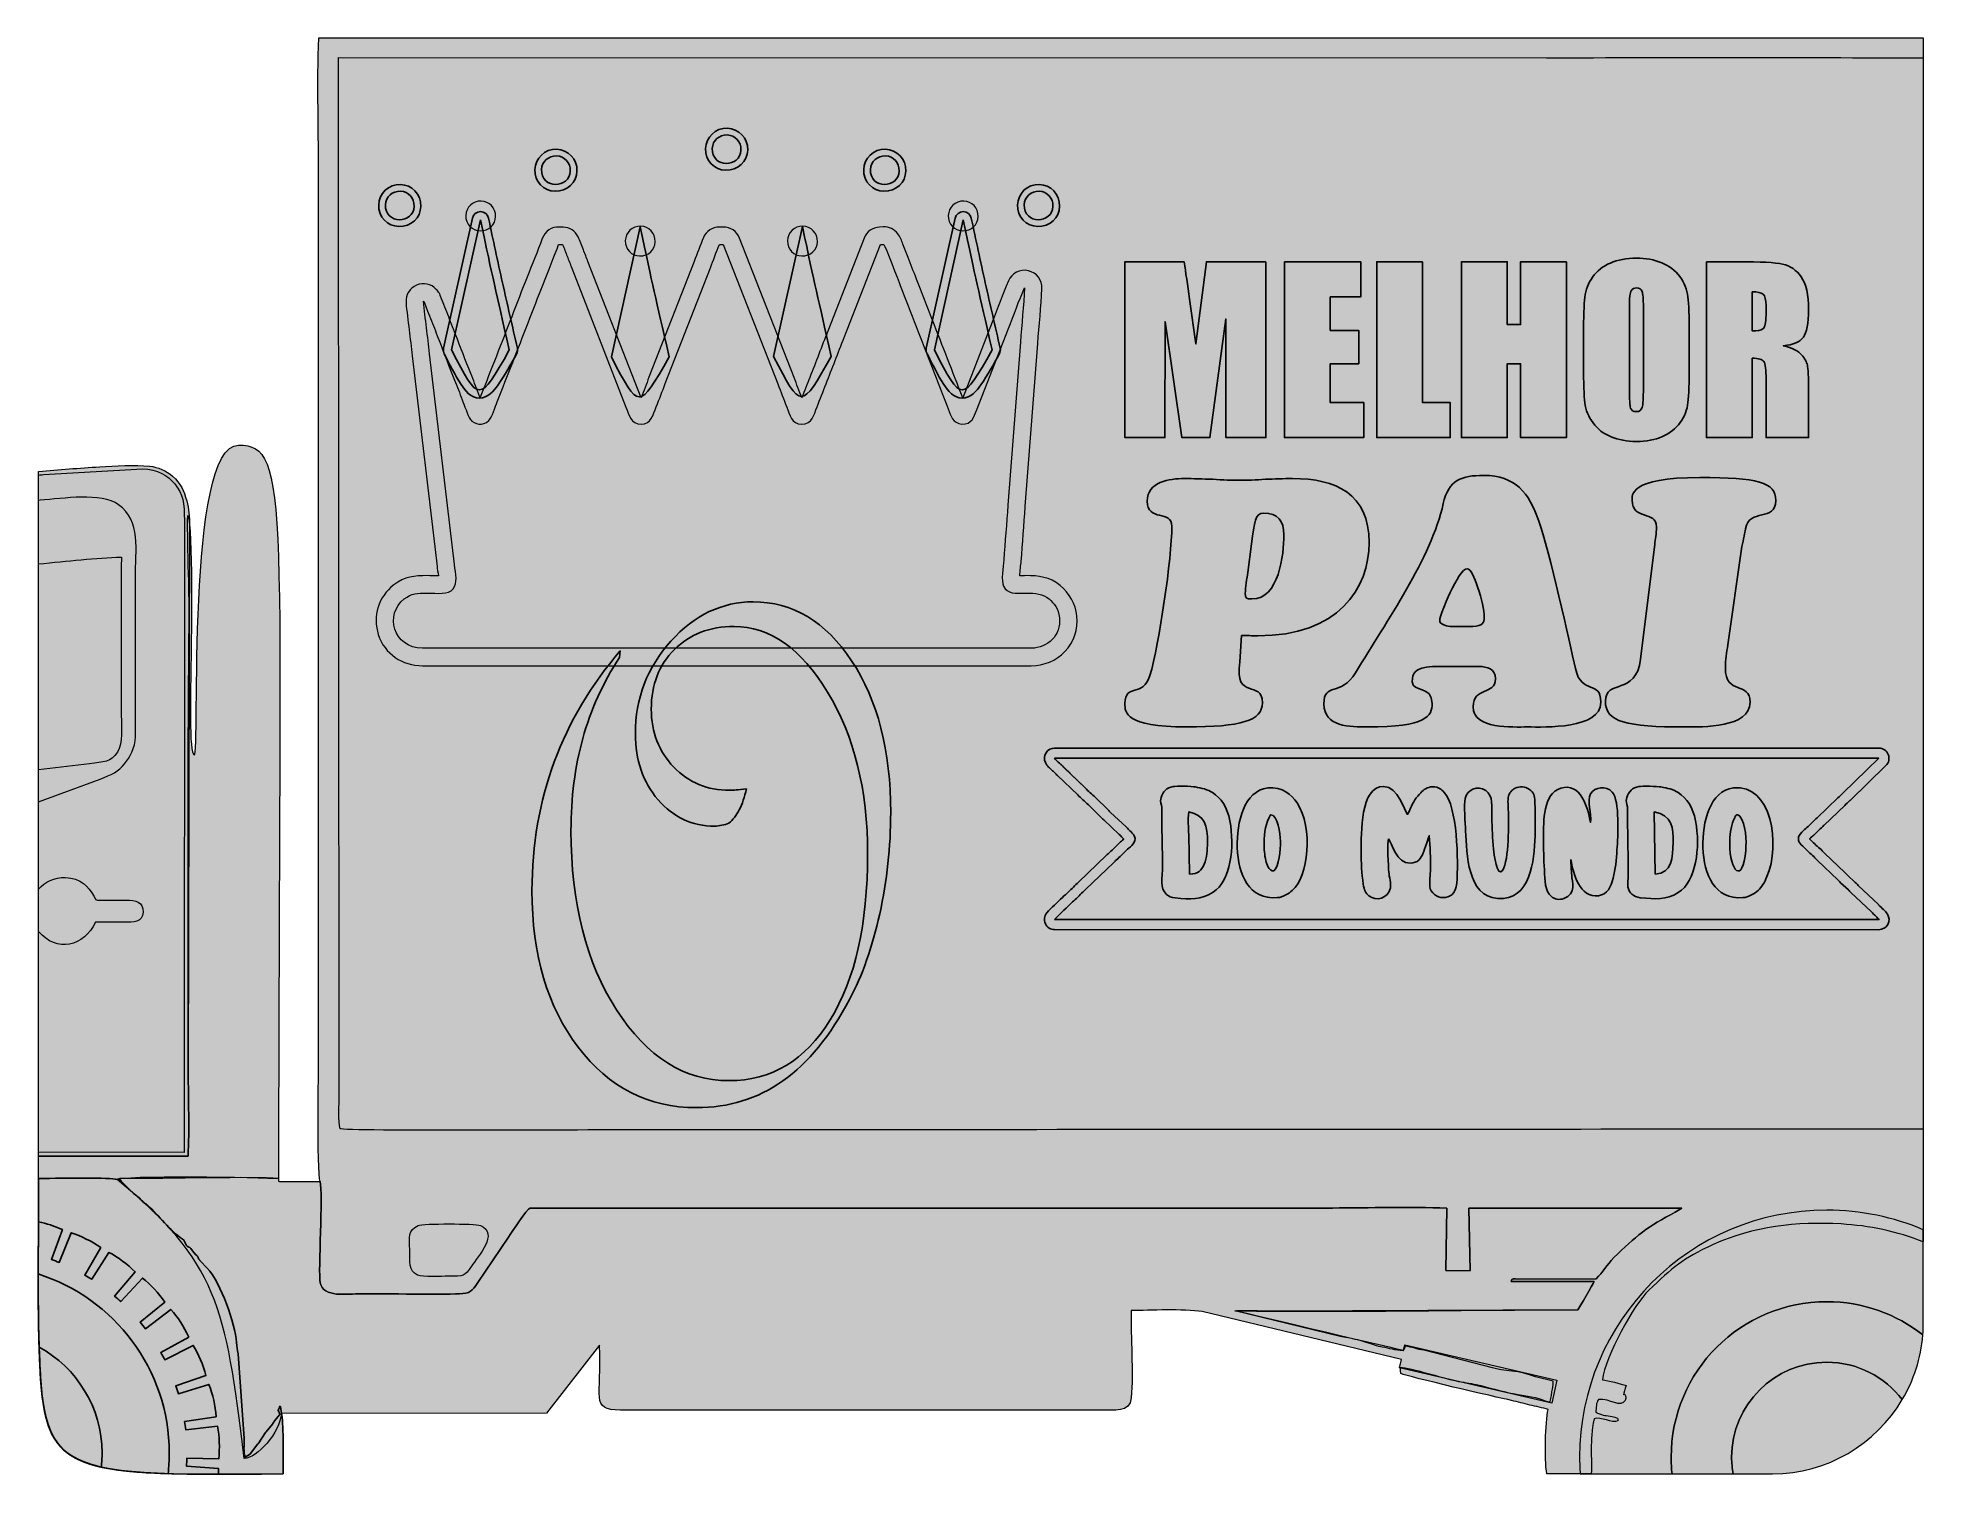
# Model space of a CAD drawing. Header units: millimetres. Extents: x -125 to 125, y -96 to 95.
import ezdxf

# ---------------------------------------------------------------- set-up
doc = ezdxf.new("R2010")
doc.units = ezdxf.units.MM
doc.header["$MEASUREMENT"] = 0
doc.layers.add('Camada 1', color=7, linetype='Continuous')

msp = doc.modelspace()

# ---------------------------------------------------------------- hatches: boundary and pattern name
at = {"layer": 'Camada 1', "true_color": 0xbcbebb}
h = msp.add_hatch(color=9, dxfattribs=at)
edge = h.paths.add_edge_path()
edge.add_spline(control_points=[(-87.6384, -57.2143), (-87.2176, -58.7466), (-87.9121, -69.1292), (-87.6132, -70.6198), (-87.2004, -72.6787), (-84.0563, -72.0795), (-82.1803, -72.0795), (-79.5812, -72.0795), (-70.4983, -72.2165), (-68.7002, -72.0718), (-67.4537, -71.9715), (-67.2743, -71.3224), (-66.7025, -70.5941), (-66.7025, -70.5941), (-62.641, -64.5711), (-62.641, -64.5711), (-62.1976, -63.9042), (-60.1745, -60.8137), (-59.7812, -60.7125), (-59.7812, -60.7125), (46.6512, -60.712), (46.6512, -60.712), (51.614, -60.712), (56.9037, -60.5362), (61.8153, -60.7318), (61.8153, -60.7318), (61.6889, -69.0125), (61.6889, -69.0125), (61.6889, -69.0125), (64.9458, -69.0476), (64.9458, -69.0476), (64.9458, -69.0476), (64.7451, -60.7127), (64.7451, -60.7127), (64.7451, -60.7127), (93.0135, -60.7361), (93.0135, -60.7361), (93.0135, -60.7361), (92.1336, -61.2811), (92.1336, -61.2811), (88.566, -63.0586), (86.7755, -64.5361), (83.9884, -67.2998), (83.0248, -68.2554), (82.5308, -69.2174), (81.6406, -70.1083), (81.6406, -70.1083), (71.3809, -70.1429), (71.3809, -70.1429), (70.6849, -70.132), (70.4519, -69.9589), (70.3596, -70.4715), (70.3596, -70.4715), (81.3545, -70.4765), (81.3545, -70.4765), (81.1891, -70.8557), (79.452, -73.9209), (79.1994, -74.2095), (64.4241, -74.2188), (48.8765, -74.5405), (33.7278, -74.3559), (33.7278, -74.3559), (47.664, -77.7374), (47.664, -77.7374), (49.967, -78.2472), (49.3854, -77.9583), (51.7643, -78.7377), (52.345, -78.928), (52.5974, -79.0738), (53.2622, -79.175), (54.2078, -79.3189), (54.9665, -79.5909), (56.0207, -79.6763), (56.1769, -79.4604), (56.0129, -79.7636), (56.2182, -79.3218), (56.2182, -79.3218), (56.3135, -79.0249), (56.3135, -79.0249), (57.2525, -79.1581), (57.9036, -79.4582), (58.804, -79.5839), (58.804, -79.5839), (67.8886, -81.912), (67.8886, -81.912), (69.2075, -82.3628), (71.5487, -82.2287), (73.5873, -83.1049), (73.5873, -83.1049), (75.9374, -83.6806), (75.9374, -83.6806), (75.9484, -84.435), (75.8862, -84.4919), (75.7714, -85.0966), (75.4882, -86.5887), (75.8693, -86.6323), (74.4221, -86.1134), (73.4116, -85.751), (71.7636, -85.5477), (70.6494, -85.3368), (69.008, -85.0261), (67.3863, -84.493), (65.7121, -84.1312), (64.9096, -83.9577), (63.9179, -83.8351), (63.0709, -83.6422), (61.0964, -83.1924), (57.0905, -81.9468), (55.6448, -81.8102), (55.6448, -81.8102), (55.723, -82.6657), (55.723, -82.6657), (56.7484, -83.1265), (68.352, -85.7924), (70.3887, -86.2463), (71.2629, -86.4412), (71.9929, -86.634), (72.86, -86.8515), (73.6146, -87.0407), (74.5528, -87.2186), (75.2678, -87.4419), (74.898, -89.132), (74.754, -94.0012), (75.0844, -95.9736), (75.0844, -95.9736), (80.9793, -95.9736), (80.9793, -95.9736), (81.1014, -94.0032), (80.7619, -91.618), (81.3543, -88.7007), (82.3233, -88.2877), (83.71, -89.3741), (84.5277, -88.966), (84.4757, -88.6172), (84.8152, -88.5597), (83.233, -88.2904), (82.8196, -88.22), (82.712, -88.2233), (82.3602, -88.1238), (82.3602, -88.1238), (81.8108, -87.9134), (81.8108, -87.9134), (81.7787, -87.8975), (81.7293, -87.8666), (81.7034, -87.853), (81.6772, -87.8392), (81.6294, -87.8141), (81.5959, -87.7895), (81.6172, -87.1584), (81.6355, -86.6404), (81.9334, -86.0965), (83.5237, -85.9658), (84.8853, -87.3007), (85.4806, -86.2346), (85.7227, -85.8011), (85.5222, -85.6235), (85.5214, -85.6217), (85.2821, -85.0472), (85.1703, -86.0432), (85.3778, -84.967), (85.417, -84.7635), (85.574, -84.3989), (85.6393, -84.2759), (84.9036, -84.0391), (83.2614, -83.5865), (82.4735, -83.51), (82.8127, -80.4323), (86.7125, -73.4011), (88.6037, -71.6236), (91.786, -68.6328), (93.0798, -67.4234), (97.1755, -65.5511), (102.3867, -63.1689), (108.2704, -62.4926), (114.1514, -62.8332), (117.8044, -63.0448), (121.5907, -63.8182), (125.0302, -65.2203), (125.0302, -65.2203), (125.0302, 94.0264), (125.0302, 94.0264), (125.0302, 94.1948), (125.028, 94.3627), (125.0238, 94.5302), (125.0238, 94.5302), (-87.7996, 94.5242), (-87.7996, 94.5242), (-88.0583, 88.4104), (-87.8217, 81.7635), (-87.8218, 75.5922), (-87.8218, 75.5922), (-87.8221, -38.3065), (-87.8221, -38.3065), (-87.8192, -40.854), (-88.06, -56.049), (-87.6384, -57.2143)], knot_values=[0, 0, 0, 0, 0.01538462, 0.01538462, 0.01538462, 0.03076923, 0.03076923, 0.03076923, 0.04615385, 0.04615385, 0.04615385, 0.06153846, 0.06153846, 0.06153846, 0.07692308, 0.07692308, 0.07692308, 0.09230769, 0.09230769, 0.09230769, 0.10769231, 0.10769231, 0.10769231, 0.12307692, 0.12307692, 0.12307692, 0.13846154, 0.13846154, 0.13846154, 0.15384615, 0.15384615, 0.15384615, 0.16923077, 0.16923077, 0.16923077, 0.18461538, 0.18461538, 0.18461538, 0.2, 0.2, 0.2, 0.21538462, 0.21538462, 0.21538462, 0.23076923, 0.23076923, 0.23076923, 0.24615385, 0.24615385, 0.24615385, 0.26153846, 0.26153846, 0.26153846, 0.27692308, 0.27692308, 0.27692308, 0.29230769, 0.29230769, 0.29230769, 0.30769231, 0.30769231, 0.30769231, 0.32307692, 0.32307692, 0.32307692, 0.33846154, 0.33846154, 0.33846154, 0.35384615, 0.35384615, 0.35384615, 0.36923077, 0.36923077, 0.36923077, 0.38461538, 0.38461538, 0.38461538, 0.4, 0.4, 0.4, 0.41538462, 0.41538462, 0.41538462, 0.43076923, 0.43076923, 0.43076923, 0.44615385, 0.44615385, 0.44615385, 0.46153846, 0.46153846, 0.46153846, 0.47692308, 0.47692308, 0.47692308, 0.49230769, 0.49230769, 0.49230769, 0.50769231, 0.50769231, 0.50769231, 0.52307692, 0.52307692, 0.52307692, 0.53846154, 0.53846154, 0.53846154, 0.55384615, 0.55384615, 0.55384615, 0.56923077, 0.56923077, 0.56923077, 0.58461538, 0.58461538, 0.58461538, 0.6, 0.6, 0.6, 0.61538462, 0.61538462, 0.61538462, 0.63076923, 0.63076923, 0.63076923, 0.64615385, 0.64615385, 0.64615385, 0.66153846, 0.66153846, 0.66153846, 0.67692308, 0.67692308, 0.67692308, 0.69230769, 0.69230769, 0.69230769, 0.70769231, 0.70769231, 0.70769231, 0.72307692, 0.72307692, 0.72307692, 0.73846154, 0.73846154, 0.73846154, 0.75384615, 0.75384615, 0.75384615, 0.76923077, 0.76923077, 0.76923077, 0.78461538, 0.78461538, 0.78461538, 0.8, 0.8, 0.8, 0.81538462, 0.81538462, 0.81538462, 0.83076923, 0.83076923, 0.83076923, 0.84615385, 0.84615385, 0.84615385, 0.86153846, 0.86153846, 0.86153846, 0.87692308, 0.87692308, 0.87692308, 0.89230769, 0.89230769, 0.89230769, 0.90769231, 0.90769231, 0.90769231, 0.92307692, 0.92307692, 0.92307692, 0.93846154, 0.93846154, 0.93846154, 0.95384615, 0.95384615, 0.95384615, 0.96923077, 0.96923077, 0.96923077, 0.98461538, 0.98461538, 0.98461538, 1, 1, 1, 1], degree=3, periodic=1)
at = {"layer": 'Camada 1', "true_color": 0xe0e0e0}
h = msp.add_hatch(color=254, dxfattribs=at)
edge = h.paths.add_edge_path()
edge.add_spline(control_points=[(-85.2013, 86.8649), (-85.2013, 86.8649), (-85.0996, -45.7728), (-85.0996, -45.7728), (-85.1006, -46.9271), (-85.2726, -49.273), (-84.9619, -50.1947), (-84.6504, -50.5537), (-49.4059, -50.337), (-46.0196, -50.337), (10.9762, -50.337), (68.0112, -50.2687), (125.0302, -50.2613), (125.0302, -50.2613), (125.0302, 91.8726), (125.0302, 91.8726), (108.3566, 91.8916), (91.6916, 91.9008), (75.0526, 91.8739), (75.0526, 91.8739), (-85.2021, 91.9008), (-85.2021, 91.9008), (-85.2021, 91.9008), (-85.2013, 86.8649), (-85.2013, 86.8649)], knot_values=[0, 0, 0, 0, 0.125, 0.125, 0.125, 0.25, 0.25, 0.25, 0.375, 0.375, 0.375, 0.5, 0.5, 0.5, 0.625, 0.625, 0.625, 0.75, 0.75, 0.75, 0.875, 0.875, 0.875, 1, 1, 1, 1], degree=3, periodic=1)
at = {"layer": 'Camada 1', "true_color": 0x000000}
h = msp.add_hatch(color=18, dxfattribs=at)
edge = h.paths.add_edge_path()
edge.add_spline(control_points=[(-34.1709, 82.4852), (-32.6579, 82.7438), (-31.2064, 81.7295), (-30.9539, 80.2123), (-30.687, 78.609), (-31.6697, 77.2535), (-33.2534, 76.9976), (-34.7983, 76.748), (-36.1929, 77.6733), (-36.4622, 79.2508), (-36.7258, 80.7948), (-35.7048, 82.2231), (-34.1709, 82.4852)], knot_values=[0, 0, 0, 0, 0.25, 0.25, 0.25, 0.5, 0.5, 0.5, 0.75, 0.75, 0.75, 1, 1, 1, 1], degree=3, periodic=1)
h = msp.add_hatch(color=18, dxfattribs=at)
edge = h.paths.add_edge_path()
edge.add_spline(control_points=[(-34.0209, 81.6079), (-34.9727, 81.4452), (-35.782, 80.555), (-35.5849, 79.4006), (-35.1721, 76.9827), (-31.4098, 77.5315), (-31.8318, 80.0661), (-31.9868, 80.9975), (-32.8956, 81.8002), (-34.0209, 81.6079)], knot_values=[0, 0, 0, 0, 0.33333333, 0.33333333, 0.33333333, 0.66666667, 0.66666667, 0.66666667, 1, 1, 1, 1], degree=3, periodic=1)
h = msp.add_hatch(color=18, dxfattribs=at)
edge = h.paths.add_edge_path()
edge.add_spline(control_points=[(-56.8147, 79.701), (-55.3017, 79.9596), (-53.8502, 78.9454), (-53.5976, 77.4282), (-53.3307, 75.8248), (-54.3134, 74.4693), (-55.8972, 74.2135), (-57.442, 73.9638), (-58.8367, 74.8891), (-59.1059, 76.4667), (-59.3695, 78.0107), (-58.3485, 79.4389), (-56.8147, 79.701)], knot_values=[0, 0, 0, 0, 0.25, 0.25, 0.25, 0.5, 0.5, 0.5, 0.75, 0.75, 0.75, 1, 1, 1, 1], degree=3, periodic=1)
h = msp.add_hatch(color=18, dxfattribs=at)
edge = h.paths.add_edge_path()
edge.add_spline(control_points=[(-56.6647, 78.8237), (-57.6164, 78.6611), (-58.4258, 77.7708), (-58.2286, 76.6164), (-57.8159, 74.1987), (-54.0535, 74.7473), (-54.4755, 77.2821), (-54.6306, 78.2134), (-55.5394, 79.0161), (-56.6647, 78.8237)], knot_values=[0, 0, 0, 0, 0.33333333, 0.33333333, 0.33333333, 0.66666667, 0.66666667, 0.66666667, 1, 1, 1, 1], degree=3, periodic=1)
h = msp.add_hatch(color=18, dxfattribs=at)
edge = h.paths.add_edge_path()
edge.add_spline(control_points=[(-13.1941, 79.701), (-11.6813, 79.9596), (-10.2297, 78.9454), (-9.9771, 77.4282), (-9.7102, 75.8248), (-10.6929, 74.4693), (-12.2766, 74.2135), (-13.8216, 73.9638), (-15.2162, 74.8891), (-15.4855, 76.4667), (-15.7491, 78.0107), (-14.728, 79.4389), (-13.1941, 79.701)], knot_values=[0, 0, 0, 0, 0.25, 0.25, 0.25, 0.5, 0.5, 0.5, 0.75, 0.75, 0.75, 1, 1, 1, 1], degree=3, periodic=1)
h = msp.add_hatch(color=18, dxfattribs=at)
edge = h.paths.add_edge_path()
edge.add_spline(control_points=[(-13.0443, 78.8237), (-13.996, 78.6611), (-14.8052, 77.7708), (-14.6082, 76.6164), (-14.1955, 74.1987), (-10.4331, 74.7473), (-10.8551, 77.2821), (-11.0101, 78.2134), (-11.9189, 79.0161), (-13.0443, 78.8237)], knot_values=[0, 0, 0, 0, 0.33333333, 0.33333333, 0.33333333, 0.66666667, 0.66666667, 0.66666667, 1, 1, 1, 1], degree=3, periodic=1)
h = msp.add_hatch(color=18, dxfattribs=at)
edge = h.paths.add_edge_path()
edge.add_spline(control_points=[(-77.5303, 75.0216), (-76.0173, 75.2802), (-74.5659, 74.2659), (-74.3133, 72.7487), (-74.0464, 71.1454), (-75.0291, 69.7899), (-76.6128, 69.534), (-78.1577, 69.2844), (-79.5523, 70.2097), (-79.8217, 71.7872), (-80.0852, 73.3312), (-79.0642, 74.7594), (-77.5303, 75.0216)], knot_values=[0, 0, 0, 0, 0.25, 0.25, 0.25, 0.5, 0.5, 0.5, 0.75, 0.75, 0.75, 1, 1, 1, 1], degree=3, periodic=1)
h = msp.add_hatch(color=18, dxfattribs=at)
edge = h.paths.add_edge_path()
edge.add_spline(control_points=[(7.2087, 75.0228), (8.7217, 75.2814), (10.1731, 74.2672), (10.4257, 72.75), (10.6927, 71.1467), (9.71, 69.7912), (8.1262, 69.5353), (6.5814, 69.2856), (5.1866, 70.2109), (4.9174, 71.7885), (4.6538, 73.3325), (5.6749, 74.7606), (7.2087, 75.0228)], knot_values=[0, 0, 0, 0, 0.25, 0.25, 0.25, 0.5, 0.5, 0.5, 0.75, 0.75, 0.75, 1, 1, 1, 1], degree=3, periodic=1)
h = msp.add_hatch(color=18, dxfattribs=at)
edge = h.paths.add_edge_path()
edge.add_spline(control_points=[(-77.3803, 74.1443), (-78.3321, 73.9816), (-79.1414, 73.0914), (-78.9443, 71.937), (-78.5316, 69.5191), (-74.7692, 70.0679), (-75.1912, 72.6025), (-75.3463, 73.5339), (-76.255, 74.3367), (-77.3803, 74.1443)], knot_values=[0, 0, 0, 0, 0.33333333, 0.33333333, 0.33333333, 0.66666667, 0.66666667, 0.66666667, 1, 1, 1, 1], degree=3, periodic=1)
h = msp.add_hatch(color=18, dxfattribs=at)
edge = h.paths.add_edge_path()
edge.add_spline(control_points=[(-66.6553, 72.8369), (-65.5824, 73.0202), (-64.5531, 72.301), (-64.3739, 71.225), (-64.1847, 70.0881), (-64.8815, 69.1268), (-66.0046, 68.9453), (-67.1002, 68.7683), (-68.0892, 69.4245), (-68.2802, 70.5432), (-68.4671, 71.6381), (-67.743, 72.651), (-66.6553, 72.8369)], knot_values=[0, 0, 0, 0, 0.25, 0.25, 0.25, 0.5, 0.5, 0.5, 0.75, 0.75, 0.75, 1, 1, 1, 1], degree=3, periodic=1)
h = msp.add_hatch(color=18, dxfattribs=at)
edge = h.paths.add_edge_path()
edge.add_spline(control_points=[(-2.6487, 72.8369), (-1.5757, 73.0202), (-0.5465, 72.301), (-0.3673, 71.225), (-0.178, 70.0881), (-0.8749, 69.1268), (-1.998, 68.9453), (-3.0936, 68.7683), (-4.0826, 69.4245), (-4.2736, 70.5432), (-4.4605, 71.6381), (-3.7364, 72.651), (-2.6487, 72.8369)], knot_values=[0, 0, 0, 0, 0.25, 0.25, 0.25, 0.5, 0.5, 0.5, 0.75, 0.75, 0.75, 1, 1, 1, 1], degree=3, periodic=1)
h = msp.add_hatch(color=18, dxfattribs=at)
edge = h.paths.add_edge_path()
edge.add_spline(control_points=[(7.3586, 74.1443), (6.4069, 73.9816), (5.5976, 73.0914), (5.7947, 71.937), (6.2074, 69.5191), (9.9698, 70.0679), (9.5478, 72.6025), (9.3928, 73.5339), (8.4839, 74.3367), (7.3586, 74.1443)], knot_values=[0, 0, 0, 0, 0.33333333, 0.33333333, 0.33333333, 0.66666667, 0.66666667, 0.66666667, 1, 1, 1, 1], degree=3, periodic=1)
h = msp.add_hatch(color=18, dxfattribs=at)
edge = h.paths.add_edge_path()
edge.add_spline(control_points=[(-61.5775, 52.5661), (-62.3391, 51.2239), (-63.1215, 49.7651), (-64.0076, 48.5047), (-64.5906, 47.6753), (-65.3814, 46.715), (-66.4928, 46.715), (-67.615, 46.715), (-68.3758, 47.683), (-68.9324, 48.5361), (-69.7557, 49.798), (-70.4677, 51.2629), (-71.1607, 52.6037), (-71.2834, 52.8411), (-71.315, 53.0834), (-71.2571, 53.3443), (-71.2571, 53.3443), (-67.4288, 70.5967), (-67.4288, 70.5967), (-67.3158, 71.1059), (-66.875, 71.4578), (-66.3534, 71.4552), (-65.8318, 71.4526), (-65.3946, 71.0963), (-65.2867, 70.586), (-64.6818, 67.725), (-64.0709, 64.8656), (-63.4319, 62.012), (-62.7848, 59.1226), (-62.1188, 56.2371), (-61.4621, 53.35), (-61.399, 53.0728), (-61.4373, 52.8133), (-61.5775, 52.5661)], knot_values=[0, 0, 0, 0, 0.09090909, 0.09090909, 0.09090909, 0.18181818, 0.18181818, 0.18181818, 0.27272727, 0.27272727, 0.27272727, 0.36363636, 0.36363636, 0.36363636, 0.45454545, 0.45454545, 0.45454545, 0.54545455, 0.54545455, 0.54545455, 0.63636364, 0.63636364, 0.63636364, 0.72727273, 0.72727273, 0.72727273, 0.81818182, 0.81818182, 0.81818182, 0.90909091, 0.90909091, 0.90909091, 1, 1, 1, 1], degree=3, periodic=1)
h = msp.add_hatch(color=18, dxfattribs=at)
edge = h.paths.add_edge_path()
edge.add_spline(control_points=[(-66.3589, 70.3593), (-64.6869, 62.4512), (-64.3533, 61.12), (-62.5307, 53.1069), (-66.5374, 46.0456), (-66.5374, 46.0456), (-70.1872, 53.1069), (-70.1872, 53.1069), (-66.3589, 70.3593), (-66.3589, 70.3593)], knot_values=[0, 0, 0, 0, 0.33333333, 0.33333333, 0.33333333, 0.66666667, 0.66666667, 0.66666667, 1, 1, 1, 1], degree=3, periodic=1)
h = msp.add_hatch(color=18, dxfattribs=at)
edge = h.paths.add_edge_path()
edge.add_spline(control_points=[(-1.2476, 70.586), (-0.6427, 67.725), (-0.0318, 64.8656), (0.6073, 62.012), (1.2544, 59.1226), (1.9204, 56.2372), (2.5771, 53.35), (2.6402, 53.0728), (2.6019, 52.8133), (2.4617, 52.5661), (1.7001, 51.2239), (0.9177, 49.7651), (0.0316, 48.5047), (-0.5514, 47.6753), (-1.3422, 46.715), (-2.4536, 46.715), (-3.5758, 46.715), (-4.3366, 47.683), (-4.8932, 48.5361), (-5.7165, 49.798), (-6.4285, 51.2629), (-7.1215, 52.6037), (-7.2442, 52.8411), (-7.2758, 53.0834), (-7.2179, 53.3443), (-7.2179, 53.3443), (-3.3897, 70.5967), (-3.3897, 70.5967), (-3.2767, 71.1059), (-2.8359, 71.4578), (-2.3143, 71.4552), (-1.7927, 71.4526), (-1.3555, 71.0963), (-1.2476, 70.586)], knot_values=[0, 0, 0, 0, 0.09090909, 0.09090909, 0.09090909, 0.18181818, 0.18181818, 0.18181818, 0.27272727, 0.27272727, 0.27272727, 0.36363636, 0.36363636, 0.36363636, 0.45454545, 0.45454545, 0.45454545, 0.54545455, 0.54545455, 0.54545455, 0.63636364, 0.63636364, 0.63636364, 0.72727273, 0.72727273, 0.72727273, 0.81818182, 0.81818182, 0.81818182, 0.90909091, 0.90909091, 0.90909091, 1, 1, 1, 1], degree=3, periodic=1)
h = msp.add_hatch(color=18, dxfattribs=at)
edge = h.paths.add_edge_path()
edge.add_spline(control_points=[(-2.3198, 70.3593), (-0.6477, 62.4512), (-0.3141, 61.12), (1.5085, 53.1069), (-2.4982, 46.0456), (-2.4982, 46.0456), (-6.148, 53.1069), (-6.148, 53.1069), (-2.3198, 70.3593), (-2.3198, 70.3593)], knot_values=[0, 0, 0, 0, 0.33333333, 0.33333333, 0.33333333, 0.66666667, 0.66666667, 0.66666667, 1, 1, 1, 1], degree=3, periodic=1)
h = msp.add_hatch(color=18, dxfattribs=at)
edge = h.paths.add_edge_path()
edge.add_spline(control_points=[(-72.2143, 61.1508), (-72.0716, 60.9981), (-71.9616, 60.8467), (-71.8542, 60.6672), (-71.786, 60.5532), (-71.7358, 60.4514), (-71.687, 60.3277), (-71.687, 60.3277), (-71.2116, 59.1239), (-71.2116, 59.1239), (-71.042, 58.6945), (-70.8815, 58.2615), (-70.7086, 57.8335), (-70.3535, 56.954), (-70.0158, 56.0677), (-69.6757, 55.1824), (-69.0094, 53.4488), (-68.3472, 51.7134), (-67.6516, 49.9914), (-67.2964, 49.112), (-66.9601, 48.2254), (-66.6195, 47.3405), (-66.545, 47.147), (-66.4729, 46.9525), (-66.4009, 46.758), (-66.3609, 46.8705), (-66.3233, 46.9744), (-66.2888, 47.0642), (-64.945, 50.5555), (-63.5568, 54.0296), (-62.2123, 57.5207), (-61.5367, 59.2746), (-60.8612, 61.0288), (-60.1656, 62.775), (-59.4922, 64.4656), (-58.7825, 66.1661), (-58.1732, 67.8795), (-57.8276, 68.8515), (-56.9274, 69.4605), (-55.8966, 69.4196), (-55.8966, 69.4196), (-55.3836, 69.3992), (-55.3836, 69.3992), (-54.5195, 69.365), (-53.7953, 68.8994), (-53.4056, 68.1275), (-53.1206, 67.5633), (-52.9431, 66.9819), (-52.7095, 66.4008), (-52.4991, 65.8769), (-52.3009, 65.3486), (-52.096, 64.8226), (-52.096, 64.8226), (-45.0608, 46.7714), (-45.0608, 46.7714), (-44.7013, 47.6739), (-44.3574, 48.5826), (-44.0046, 49.4876), (-44.0046, 49.4876), (-38.0145, 64.8544), (-38.0145, 64.8544), (-37.6031, 65.9097), (-37.2318, 66.9781), (-36.7791, 68.0173), (-36.4055, 68.8748), (-35.6106, 69.4009), (-34.6752, 69.4097), (-34.6752, 69.4097), (-34.1681, 69.4146), (-34.1681, 69.4146), (-33.186, 69.4239), (-32.3434, 68.8542), (-31.9862, 67.9393), (-31.9862, 67.9393), (-24.7637, 49.4428), (-24.7637, 49.4428), (-24.4166, 48.554), (-24.0678, 47.666), (-23.7236, 46.7762), (-23.368, 47.6737), (-23.0264, 48.5768), (-22.6724, 49.475), (-21.8665, 51.5191), (-21.0799, 53.5706), (-20.28, 55.6171), (-20.28, 55.6171), (-15.4645, 67.9349), (-15.4645, 67.9349), (-15.1232, 68.8079), (-14.3461, 69.3647), (-13.4096, 69.4071), (-13.4096, 69.4071), (-12.9365, 69.4284), (-12.9365, 69.4284), (-12.1564, 69.4637), (-11.4696, 69.1445), (-10.9936, 68.5253), (-10.7026, 68.1469), (-10.492, 67.5768), (-10.312, 67.1299), (-10.0798, 66.5533), (-9.8547, 65.9736), (-9.6304, 65.394), (-9.2608, 64.4388), (-8.9048, 63.4712), (-8.5233, 62.5217), (-7.7932, 60.7045), (-7.0938, 58.8753), (-6.3911, 57.0474), (-5.073, 53.6186), (-3.7252, 50.2014), (-2.3869, 46.7804), (-2.3869, 46.7804), (1.5157, 56.7957), (1.5157, 56.7957), (2.2276, 58.623), (2.8978, 60.4683), (3.6717, 62.2707), (4.1169, 63.3079), (5.2145, 63.867), (6.3152, 63.6173), (7.4161, 63.3677), (8.165, 62.3899), (8.1192, 61.262), (8.0202, 58.8204), (7.7528, 56.3894), (7.5669, 53.9537), (7.5669, 53.9537), (5.917, 32.3292), (5.917, 32.3292), (5.7321, 29.9064), (5.5513, 27.4834), (5.3617, 25.061), (5.3268, 24.6164), (5.2088, 23.7969), (5.1787, 23.1537), (5.4738, 23.1548), (5.7909, 23.17), (5.9721, 23.17), (7.7134, 23.17), (9.1451, 23.0113), (10.5383, 21.8636), (11.8016, 20.823), (12.5909, 19.4474), (12.7564, 17.8062), (12.9321, 16.0646), (12.3689, 14.3644), (11.1555, 13.0983), (9.9946, 11.8872), (8.382, 11.2255), (6.7085, 11.2255), (6.7085, 11.2255), (-74.0552, 11.2255), (-74.0552, 11.2255), (-76.7403, 11.2255), (-79.0758, 12.7695), (-79.9093, 15.356), (-80.684, 17.7604), (-79.8926, 20.3981), (-77.8624, 21.931), (-76.3466, 23.0755), (-75.1973, 23.17), (-73.3679, 23.17), (-73.0699, 23.17), (-72.4433, 23.1275), (-71.9448, 23.1317), (-71.9946, 23.5765), (-72.0946, 24.134), (-72.1231, 24.3766), (-72.1231, 24.3766), (-75.4102, 52.3251), (-75.4102, 52.3251), (-75.546, 53.4801), (-75.6797, 54.6352), (-75.8172, 55.7899), (-75.9612, 57.0001), (-76.1501, 58.2047), (-76.2336, 59.4216), (-76.3023, 60.4224), (-75.7567, 61.3153), (-74.835, 61.711), (-73.9144, 62.1062), (-72.8927, 61.8877), (-72.2143, 61.1508)], knot_values=[0, 0, 0, 0, 0.01639344, 0.01639344, 0.01639344, 0.03278689, 0.03278689, 0.03278689, 0.04918033, 0.04918033, 0.04918033, 0.06557377, 0.06557377, 0.06557377, 0.08196721, 0.08196721, 0.08196721, 0.09836066, 0.09836066, 0.09836066, 0.1147541, 0.1147541, 0.1147541, 0.13114754, 0.13114754, 0.13114754, 0.14754098, 0.14754098, 0.14754098, 0.16393443, 0.16393443, 0.16393443, 0.18032787, 0.18032787, 0.18032787, 0.19672131, 0.19672131, 0.19672131, 0.21311475, 0.21311475, 0.21311475, 0.2295082, 0.2295082, 0.2295082, 0.24590164, 0.24590164, 0.24590164, 0.26229508, 0.26229508, 0.26229508, 0.27868852, 0.27868852, 0.27868852, 0.29508197, 0.29508197, 0.29508197, 0.31147541, 0.31147541, 0.31147541, 0.32786885, 0.32786885, 0.32786885, 0.3442623, 0.3442623, 0.3442623, 0.36065574, 0.36065574, 0.36065574, 0.37704918, 0.37704918, 0.37704918, 0.39344262, 0.39344262, 0.39344262, 0.40983607, 0.40983607, 0.40983607, 0.42622951, 0.42622951, 0.42622951, 0.44262295, 0.44262295, 0.44262295, 0.45901639, 0.45901639, 0.45901639, 0.47540984, 0.47540984, 0.47540984, 0.49180328, 0.49180328, 0.49180328, 0.50819672, 0.50819672, 0.50819672, 0.52459016, 0.52459016, 0.52459016, 0.54098361, 0.54098361, 0.54098361, 0.55737705, 0.55737705, 0.55737705, 0.57377049, 0.57377049, 0.57377049, 0.59016393, 0.59016393, 0.59016393, 0.60655738, 0.60655738, 0.60655738, 0.62295082, 0.62295082, 0.62295082, 0.63934426, 0.63934426, 0.63934426, 0.6557377, 0.6557377, 0.6557377, 0.67213115, 0.67213115, 0.67213115, 0.68852459, 0.68852459, 0.68852459, 0.70491803, 0.70491803, 0.70491803, 0.72131148, 0.72131148, 0.72131148, 0.73770492, 0.73770492, 0.73770492, 0.75409836, 0.75409836, 0.75409836, 0.7704918, 0.7704918, 0.7704918, 0.78688525, 0.78688525, 0.78688525, 0.80327869, 0.80327869, 0.80327869, 0.81967213, 0.81967213, 0.81967213, 0.83606557, 0.83606557, 0.83606557, 0.85245902, 0.85245902, 0.85245902, 0.86885246, 0.86885246, 0.86885246, 0.8852459, 0.8852459, 0.8852459, 0.90163934, 0.90163934, 0.90163934, 0.91803279, 0.91803279, 0.91803279, 0.93442623, 0.93442623, 0.93442623, 0.95081967, 0.95081967, 0.95081967, 0.96721311, 0.96721311, 0.96721311, 0.98360656, 0.98360656, 0.98360656, 1, 1, 1, 1], degree=3, periodic=1)
h = msp.add_hatch(color=18, dxfattribs=at)
edge = h.paths.add_edge_path()
edge.add_spline(control_points=[(-45.1629, 69.4311), (-43.4908, 61.523), (-43.1572, 60.1918), (-41.3346, 52.1787), (-45.3413, 45.1174), (-45.3413, 45.1174), (-48.9911, 52.1787), (-48.9911, 52.1787), (-45.1629, 69.4311), (-45.1629, 69.4311)], knot_values=[0, 0, 0, 0, 0.33333333, 0.33333333, 0.33333333, 0.66666667, 0.66666667, 0.66666667, 1, 1, 1, 1], degree=3, periodic=1)
h = msp.add_hatch(color=18, dxfattribs=at)
edge = h.paths.add_edge_path()
edge.add_spline(control_points=[(-45.4919, 69.4984), (-44.4189, 69.6818), (-43.3896, 68.9626), (-43.2105, 67.8866), (-43.0212, 66.7496), (-43.7181, 65.7883), (-44.8412, 65.6069), (-45.9368, 65.4299), (-46.9258, 66.0861), (-47.1168, 67.2047), (-47.3037, 68.2997), (-46.5796, 69.3125), (-45.4919, 69.4984)], knot_values=[0, 0, 0, 0, 0.25, 0.25, 0.25, 0.5, 0.5, 0.5, 0.75, 0.75, 0.75, 1, 1, 1, 1], degree=3, periodic=1)
h = msp.add_hatch(color=18, dxfattribs=at)
edge = h.paths.add_edge_path()
edge.add_spline(control_points=[(-23.6528, 69.504), (-21.9807, 61.5959), (-21.6472, 60.2647), (-19.8245, 52.2516), (-23.8312, 45.1903), (-23.8312, 45.1903), (-27.481, 52.2516), (-27.481, 52.2516), (-23.6528, 69.504), (-23.6528, 69.504)], knot_values=[0, 0, 0, 0, 0.33333333, 0.33333333, 0.33333333, 0.66666667, 0.66666667, 0.66666667, 1, 1, 1, 1], degree=3, periodic=1)
h = msp.add_hatch(color=18, dxfattribs=at)
edge = h.paths.add_edge_path()
edge.add_spline(control_points=[(-23.9818, 69.4984), (-22.9088, 69.6818), (-21.8796, 68.9626), (-21.7004, 67.8866), (-21.5111, 66.7496), (-22.208, 65.7883), (-23.3311, 65.6069), (-24.4267, 65.4299), (-25.4157, 66.0861), (-25.6067, 67.2047), (-25.7936, 68.2997), (-25.0695, 69.3125), (-23.9818, 69.4984)], knot_values=[0, 0, 0, 0, 0.25, 0.25, 0.25, 0.5, 0.5, 0.5, 0.75, 0.75, 0.75, 1, 1, 1, 1], degree=3, periodic=1)
h = msp.add_hatch(color=18, dxfattribs=at)
edge = h.paths.add_edge_path()
edge.add_spline(control_points=[(-73.9203, 59.5803), (-73.8422, 58.4435), (-73.6501, 57.2025), (-73.5146, 56.0641), (-73.3772, 54.9098), (-73.2423, 53.7535), (-73.1072, 52.596), (-73.1072, 52.596), (-69.8202, 24.6474), (-69.8202, 24.6474), (-69.6682, 23.3708), (-69.3417, 22.2144), (-69.9811, 21.4017), (-70.5874, 20.6309), (-72.1787, 20.8513), (-73.3679, 20.8513), (-74.8215, 20.8513), (-75.4628, 20.8373), (-76.4652, 20.0805), (-79.0972, 18.0932), (-77.9353, 13.5443), (-74.0552, 13.5443), (-74.0552, 13.5443), (6.7085, 13.5443), (6.7085, 13.5443), (8.8849, 13.5443), (10.6796, 15.2906), (10.4493, 17.5734), (10.3287, 18.7691), (9.6983, 19.5513), (9.064, 20.0738), (8.2071, 20.7798), (7.312, 20.8513), (5.9721, 20.8513), (4.6207, 20.8513), (3.5205, 20.7062), (3.0076, 21.7754), (2.6913, 22.4345), (2.9839, 24.3988), (3.0499, 25.2419), (3.2395, 27.6641), (3.4209, 30.0872), (3.6049, 32.5056), (3.6049, 32.5056), (5.2549, 54.1301), (5.2549, 54.1301), (5.438, 56.5019), (5.7069, 59.0021), (5.8024, 61.356), (5.0587, 59.6237), (4.3784, 57.7535), (3.6762, 55.9539), (3.6762, 55.9539), (-0.564, 45.072), (-0.564, 45.072), (-0.856, 44.3119), (-1.1823, 43.1743), (-2.5117, 43.2695), (-3.1149, 43.3126), (-3.5003, 43.6457), (-3.7244, 43.962), (-3.962, 44.2974), (-4.1358, 44.8857), (-4.2985, 45.3022), (-5.7255, 48.9539), (-7.1551, 52.5723), (-8.5554, 56.2153), (-9.2535, 58.031), (-9.9505, 59.8543), (-10.6749, 61.6572), (-10.9467, 62.334), (-12.6654, 66.8955), (-12.8319, 67.112), (-12.8319, 67.112), (-13.3049, 67.0906), (-13.3049, 67.0906), (-13.3049, 67.0906), (-18.1203, 54.7729), (-18.1203, 54.7729), (-18.9118, 52.7173), (-19.7091, 50.6691), (-20.5151, 48.6246), (-20.9223, 47.5917), (-21.305, 46.5739), (-21.7148, 45.5534), (-22.1468, 44.478), (-22.3524, 43.2553), (-23.7323, 43.2656), (-25.1004, 43.2756), (-25.3536, 44.5571), (-25.7262, 45.5252), (-26.1247, 46.5607), (-26.5279, 47.5716), (-26.9237, 48.5994), (-26.9237, 48.5994), (-34.1461, 67.0959), (-34.1461, 67.0959), (-34.1461, 67.0959), (-34.6532, 67.0911), (-34.6532, 67.0911), (-35.0868, 66.0961), (-35.4654, 65.0145), (-35.854, 64.0123), (-35.854, 64.0123), (-41.8441, 48.6455), (-41.8441, 48.6455), (-42.2411, 47.6217), (-42.6297, 46.5971), (-43.0428, 45.5734), (-43.4734, 44.5067), (-43.6829, 43.282), (-45.0401, 43.2656), (-46.4182, 43.2488), (-46.663, 44.4914), (-47.0554, 45.5039), (-47.0554, 45.5039), (-54.2565, 63.9806), (-54.2565, 63.9806), (-54.458, 64.5041), (-54.6536, 65.0196), (-54.8612, 65.5363), (-55.0529, 66.0134), (-55.2477, 66.6313), (-55.4754, 67.0823), (-55.4754, 67.0823), (-55.9884, 67.1026), (-55.9884, 67.1026), (-56.4847, 65.707), (-57.4321, 63.3715), (-58.0114, 61.917), (-58.7017, 60.1841), (-59.3713, 58.4455), (-60.0484, 56.6873), (-61.3962, 53.1878), (-62.7749, 49.7384), (-64.1248, 46.2313), (-64.3621, 45.6147), (-64.8534, 44.1215), (-65.2601, 43.7331), (-66.0453, 42.9831), (-67.1653, 43.1858), (-67.7207, 43.9381), (-67.9938, 44.3082), (-68.5631, 45.935), (-68.7835, 46.5075), (-69.1223, 47.3877), (-69.4484, 48.2486), (-69.8016, 49.1229), (-70.5026, 50.8584), (-71.1732, 52.615), (-71.8401, 54.3506), (-72.176, 55.2247), (-72.5061, 56.0922), (-72.8588, 56.9653), (-73.0362, 57.4047), (-73.2007, 57.8369), (-73.3683, 58.2722), (-73.3683, 58.2722), (-73.8437, 59.4761), (-73.8437, 59.4761), (-73.888, 59.5501), (-73.8805, 59.537), (-73.9203, 59.5803)], knot_values=[0, 0, 0, 0, 0.01851852, 0.01851852, 0.01851852, 0.03703704, 0.03703704, 0.03703704, 0.05555556, 0.05555556, 0.05555556, 0.07407407, 0.07407407, 0.07407407, 0.09259259, 0.09259259, 0.09259259, 0.11111111, 0.11111111, 0.11111111, 0.12962963, 0.12962963, 0.12962963, 0.14814815, 0.14814815, 0.14814815, 0.16666667, 0.16666667, 0.16666667, 0.18518519, 0.18518519, 0.18518519, 0.2037037, 0.2037037, 0.2037037, 0.22222222, 0.22222222, 0.22222222, 0.24074074, 0.24074074, 0.24074074, 0.25925926, 0.25925926, 0.25925926, 0.27777778, 0.27777778, 0.27777778, 0.2962963, 0.2962963, 0.2962963, 0.31481481, 0.31481481, 0.31481481, 0.33333333, 0.33333333, 0.33333333, 0.35185185, 0.35185185, 0.35185185, 0.37037037, 0.37037037, 0.37037037, 0.38888889, 0.38888889, 0.38888889, 0.40740741, 0.40740741, 0.40740741, 0.42592593, 0.42592593, 0.42592593, 0.44444444, 0.44444444, 0.44444444, 0.46296296, 0.46296296, 0.46296296, 0.48148148, 0.48148148, 0.48148148, 0.5, 0.5, 0.5, 0.51851852, 0.51851852, 0.51851852, 0.53703704, 0.53703704, 0.53703704, 0.55555556, 0.55555556, 0.55555556, 0.57407407, 0.57407407, 0.57407407, 0.59259259, 0.59259259, 0.59259259, 0.61111111, 0.61111111, 0.61111111, 0.62962963, 0.62962963, 0.62962963, 0.64814815, 0.64814815, 0.64814815, 0.66666667, 0.66666667, 0.66666667, 0.68518519, 0.68518519, 0.68518519, 0.7037037, 0.7037037, 0.7037037, 0.72222222, 0.72222222, 0.72222222, 0.74074074, 0.74074074, 0.74074074, 0.75925926, 0.75925926, 0.75925926, 0.77777778, 0.77777778, 0.77777778, 0.7962963, 0.7962963, 0.7962963, 0.81481481, 0.81481481, 0.81481481, 0.83333333, 0.83333333, 0.83333333, 0.85185185, 0.85185185, 0.85185185, 0.87037037, 0.87037037, 0.87037037, 0.88888889, 0.88888889, 0.88888889, 0.90740741, 0.90740741, 0.90740741, 0.92592593, 0.92592593, 0.92592593, 0.94444444, 0.94444444, 0.94444444, 0.96296296, 0.96296296, 0.96296296, 0.98148148, 0.98148148, 0.98148148, 1, 1, 1, 1], degree=3, periodic=1)
at = {"layer": 'Camada 1', "true_color": 0xe0e0e0}
h = msp.add_hatch(color=254, dxfattribs=at)
edge = h.paths.add_edge_path()
edge.add_spline(control_points=[(-105.1231, -42.6985), (-105.1231, -46.2905), (-104.9583, -50.2903), (-105.1474, -53.8324), (-110.7649, -53.8265), (-116.3834, -53.8384), (-122.0009, -53.8435), (-122.9905, -53.8444), (-123.9802, -53.8451), (-124.9698, -53.8457), (-124.9698, -53.8457), (-124.9698, -56.8047), (-124.9698, -56.8047), (-121.3244, -56.7451), (-115.5779, -56.6534), (-114.5549, -56.9341), (-114.5215, -56.9149), (-114.467, -56.857), (-114.4476, -56.8907), (-114.4476, -56.8907), (-114.2182, -56.82), (-114.2182, -56.82), (-114.1788, -56.8131), (-114.1361, -56.8044), (-114.0907, -56.7986), (-113.9149, -56.7763), (-113.5576, -56.7859), (-113.3679, -56.7882), (-108.1592, -56.8496), (-96.4253, -56.5209), (-93.1387, -56.8015), (-93.1387, 33.4808), (-91.4336, 40.4809), (-98.4543, 40.4809), (-105.475, 40.4809), (-103.5425, -0.5964), (-104.3104, -0.5964), (-105.0783, -0.5964), (-104.7978, 8.0429), (-104.749, 12.1913), (-104.7183, 14.7967), (-104.4816, 29.5634), (-105.1698, 31.1338), (-105.31, 30.9824), (-104.9913, 20.5407), (-104.9994, 18.9894), (-105.0377, 11.5909), (-105.1236, 4.1932), (-105.1251, -3.2055), (-105.1246, -16.242), (-105.1238, -29.2785), (-105.1231, -42.3151), (-105.1231, -42.3151), (-105.1231, -42.6985), (-105.1231, -42.6985)], knot_values=[0, 0, 0, 0, 0.05555556, 0.05555556, 0.05555556, 0.11111111, 0.11111111, 0.11111111, 0.16666667, 0.16666667, 0.16666667, 0.22222222, 0.22222222, 0.22222222, 0.27777778, 0.27777778, 0.27777778, 0.33333333, 0.33333333, 0.33333333, 0.38888889, 0.38888889, 0.38888889, 0.44444444, 0.44444444, 0.44444444, 0.5, 0.5, 0.5, 0.55555556, 0.55555556, 0.55555556, 0.61111111, 0.61111111, 0.61111111, 0.66666667, 0.66666667, 0.66666667, 0.72222222, 0.72222222, 0.72222222, 0.77777778, 0.77777778, 0.77777778, 0.83333333, 0.83333333, 0.83333333, 0.88888889, 0.88888889, 0.88888889, 0.94444444, 0.94444444, 0.94444444, 1, 1, 1, 1], degree=3, periodic=1)
at = {"layer": 'Camada 1', "true_color": 0x3a3a3a}
h = msp.add_hatch(color=250, dxfattribs=at)
edge = h.paths.add_edge_path()
edge.add_spline(control_points=[(-124.9698, -53.8457), (-123.9802, -53.8451), (-122.9905, -53.8444), (-122.0009, -53.8435), (-116.3834, -53.8384), (-110.7649, -53.8265), (-105.1474, -53.8324), (-104.9583, -50.2903), (-105.1231, -46.2905), (-105.1231, -42.6985), (-105.1231, -42.6985), (-104.9445, 29.8953), (-104.9445, 29.8953), (-104.9438, 30.9106), (-105.0374, 32.1146), (-105.3286, 33.0885), (-105.7496, 34.4964), (-106.0587, 35.3684), (-107.1975, 36.3729), (-108.0288, 37.1062), (-109.1466, 37.5757), (-110.2463, 37.6877), (-112.2071, 37.8876), (-114.8743, 37.7253), (-116.8587, 37.6094), (-119.5663, 37.4513), (-122.2675, 37.2209), (-124.9698, 36.9929), (-124.9698, 36.9929), (-124.9698, -53.8457), (-124.9698, -53.8457)], knot_values=[0, 0, 0, 0, 0.1, 0.1, 0.1, 0.2, 0.2, 0.2, 0.3, 0.3, 0.3, 0.4, 0.4, 0.4, 0.5, 0.5, 0.5, 0.6, 0.6, 0.6, 0.7, 0.7, 0.7, 0.8, 0.8, 0.8, 0.9, 0.9, 0.9, 1, 1, 1, 1], degree=3, periodic=1)
at = {"layer": 'Camada 1', "true_color": 0xe0e0e0}
h = msp.add_hatch(color=254, dxfattribs=at)
edge = h.paths.add_edge_path()
edge.add_spline(control_points=[(-124.9698, 33.1575), (-124.9698, 33.1575), (-124.7795, 33.1709), (-124.7795, 33.1709), (-121.685, 33.3876), (-116.6911, 34.2523), (-114.3563, 32.5795), (-111.3522, 30.4272), (-112.1379, 26.5643), (-112.1393, 22.8884), (-112.1393, 22.8884), (-112.1385, 1.8069), (-112.1385, 1.8069), (-112.1388, 0.3132), (-112.9026, -0.9489), (-113.5693, -1.7913), (-114.3685, -2.8011), (-115.2939, -3.2536), (-116.8176, -3.8111), (-116.8176, -3.8111), (-124.9698, -6.8508), (-124.9698, -6.8508), (-124.9698, -6.8508), (-124.9698, -53.3245), (-124.9698, -53.3245), (-124.9698, -53.3245), (-105.6722, -53.3336), (-105.6722, -53.3336), (-105.6722, -53.3336), (-105.6377, 30.5012), (-105.6377, 30.5012), (-105.6281, 32.8569), (-105.7785, 33.9366), (-106.9043, 35.3374), (-107.749, 36.3884), (-109.2615, 37.3449), (-111.1673, 37.3492), (-111.1673, 37.3492), (-124.3381, 36.5769), (-124.3381, 36.5769), (-124.5368, 36.5553), (-124.7481, 36.535), (-124.9698, 36.5157), (-124.9698, 36.5157), (-124.9698, 33.1575), (-124.9698, 33.1575)], knot_values=[0, 0, 0, 0, 0.06666667, 0.06666667, 0.06666667, 0.13333333, 0.13333333, 0.13333333, 0.2, 0.2, 0.2, 0.26666667, 0.26666667, 0.26666667, 0.33333333, 0.33333333, 0.33333333, 0.4, 0.4, 0.4, 0.46666667, 0.46666667, 0.46666667, 0.53333333, 0.53333333, 0.53333333, 0.6, 0.6, 0.6, 0.66666667, 0.66666667, 0.66666667, 0.73333333, 0.73333333, 0.73333333, 0.8, 0.8, 0.8, 0.86666667, 0.86666667, 0.86666667, 0.93333333, 0.93333333, 0.93333333, 1, 1, 1, 1], degree=3, periodic=1)
at = {"layer": 'Camada 1', "true_color": 0x82928d}
h = msp.add_hatch(color=252, dxfattribs=at)
edge = h.paths.add_edge_path()
edge.add_spline(control_points=[(-113.9966, 25.6382), (-117.3494, 25.5036), (-121.1713, 25.1143), (-124.9698, 24.7293), (-124.9698, 24.7293), (-124.9698, -2.6001), (-124.9698, -2.6001), (-124.9698, -2.6001), (-118.2343, -1.7713), (-118.2343, -1.7713), (-116.3041, -1.5166), (-115.3812, -1.6079), (-114.5265, -0.2527), (-113.7291, 1.0118), (-113.9985, 3.0542), (-113.9985, 4.5885), (-113.9985, 11.6045), (-114.0145, 18.6224), (-113.9966, 25.6382)], knot_values=[0, 0, 0, 0, 0.16666667, 0.16666667, 0.16666667, 0.33333333, 0.33333333, 0.33333333, 0.5, 0.5, 0.5, 0.66666667, 0.66666667, 0.66666667, 0.83333333, 0.83333333, 0.83333333, 1, 1, 1, 1], degree=3, periodic=1)
at = {"layer": 'Camada 1', "true_color": 0x000000}
h = msp.add_hatch(color=18, dxfattribs=at)
edge = h.paths.add_edge_path()
edge.add_spline(control_points=[(-31.0722, -5.0944), (-31.3184, -6.2022), (-31.6349, -7.1342), (-32.0217, -7.8903), (-32.4262, -8.6464), (-32.8834, -9.2267), (-33.3933, -9.6487), (-33.7098, -9.7718), (-34.0263, -9.8773), (-34.3429, -9.9477), (-34.677, -10.018), (-34.9935, -10.0532), (-35.2924, -10.0532), (-38.2817, -10.0532), (-40.7787, -8.8926), (-42.8008, -6.5539), (-44.8054, -4.2152), (-45.8077, -1.2963), (-45.8077, 2.203), (-45.8077, 6.898), (-44.2427, 10.9951), (-41.0952, 14.4767), (-37.9476, 17.9584), (-34.3077, 19.6992), (-30.193, 19.6992), (-24.9353, 19.6992), (-20.5745, 17.0968), (-17.128, 11.8743), (-13.6639, 6.6518), (-11.9406, -0.0654), (-11.9406, -8.2596), (-11.9406, -12.7963), (-12.433, -17.2803), (-13.4001, -21.7115), (-14.3848, -26.1251), (-15.7212, -29.9057), (-17.3917, -33.0356), (-19.9414, -37.8713), (-22.8956, -41.476), (-26.2541, -43.8499), (-29.6303, -46.2238), (-33.4285, -47.4019), (-37.6838, -47.4019), (-44.0669, -47.4019), (-49.307, -44.7291), (-53.3865, -39.3835), (-57.4836, -34.0555), (-59.5234, -27.1274), (-59.5234, -18.5991), (-59.5234, -12.5149), (-58.5386, -6.8353), (-56.5692, -1.5249), (-54.5998, 3.7856), (-51.6808, 8.6915), (-47.8123, 13.1931), (-47.8123, 13.1931), (-47.9178, 12.3139), (-47.9178, 12.3139), (-50.1158, 8.9377), (-51.7336, 5.3681), (-52.7886, 1.5875), (-53.8261, -2.1931), (-54.3536, -6.2726), (-54.3536, -10.6686), (-54.3536, -20.2696), (-52.3314, -28.1824), (-48.3047, -34.4424), (-44.2603, -40.6848), (-39.3016, -43.8147), (-33.3933, -43.8147), (-27.7664, -43.8147), (-23.2824, -41.1244), (-19.9766, -35.7436), (-16.6532, -30.3804), (-15.0003, -23.0479), (-15.0003, -13.7634), (-15.0003, -5.2527), (-16.7763, 1.9216), (-20.3107, 7.7244), (-23.8451, 13.5272), (-27.9774, 16.4286), (-32.7251, 16.4286), (-35.9606, 16.4286), (-38.5806, 15.4087), (-40.638, 13.3689), (-42.6777, 11.3292), (-43.6976, 8.6915), (-43.6976, 5.4561), (-43.6976, 2.3964), (-42.7129, -0.1533), (-40.7435, -2.2106), (-38.7565, -4.268), (-36.2771, -5.3054), (-33.2878, -5.3054), (-33.0416, -5.3054), (-32.7603, -5.2879), (-32.4438, -5.2527), (-32.1097, -5.2175), (-31.6525, -5.1648), (-31.0722, -5.0944)], knot_values=[0, 0, 0, 0, 0.03030303, 0.03030303, 0.03030303, 0.06060606, 0.06060606, 0.06060606, 0.09090909, 0.09090909, 0.09090909, 0.12121212, 0.12121212, 0.12121212, 0.15151515, 0.15151515, 0.15151515, 0.18181818, 0.18181818, 0.18181818, 0.21212121, 0.21212121, 0.21212121, 0.24242424, 0.24242424, 0.24242424, 0.27272727, 0.27272727, 0.27272727, 0.3030303, 0.3030303, 0.3030303, 0.33333333, 0.33333333, 0.33333333, 0.36363636, 0.36363636, 0.36363636, 0.39393939, 0.39393939, 0.39393939, 0.42424242, 0.42424242, 0.42424242, 0.45454545, 0.45454545, 0.45454545, 0.48484848, 0.48484848, 0.48484848, 0.51515152, 0.51515152, 0.51515152, 0.54545455, 0.54545455, 0.54545455, 0.57575758, 0.57575758, 0.57575758, 0.60606061, 0.60606061, 0.60606061, 0.63636364, 0.63636364, 0.63636364, 0.66666667, 0.66666667, 0.66666667, 0.6969697, 0.6969697, 0.6969697, 0.72727273, 0.72727273, 0.72727273, 0.75757576, 0.75757576, 0.75757576, 0.78787879, 0.78787879, 0.78787879, 0.81818182, 0.81818182, 0.81818182, 0.84848485, 0.84848485, 0.84848485, 0.87878788, 0.87878788, 0.87878788, 0.90909091, 0.90909091, 0.90909091, 0.93939394, 0.93939394, 0.93939394, 0.96969697, 0.96969697, 0.96969697, 1, 1, 1, 1], degree=3, periodic=1)
h = msp.add_hatch(color=18, dxfattribs=at)
edge = h.paths.add_edge_path()
edge.add_spline(control_points=[(12.9765, -17.4892), (12.9765, -17.4892), (16.6994, -13.8963), (16.6994, -13.8963), (16.8217, -13.7751), (16.95, -13.666), (17.0764, -13.5497), (17.3085, -13.3363), (17.5402, -13.1225), (17.7734, -12.9101), (18.0014, -12.7024), (18.1996, -12.4592), (18.4311, -12.2474), (18.5436, -12.1444), (18.7917, -11.9496), (18.9716, -11.7758), (18.763, -11.5767), (18.5782, -11.3566), (18.3682, -11.1646), (18.3622, -11.1591), (18.3571, -11.1544), (18.3512, -11.1488), (18.3512, -11.1488), (16.3152, -9.2209), (16.3152, -9.2209), (16.1848, -9.1016), (16.055, -8.9918), (15.9311, -8.8645), (15.9311, -8.8645), (14.2742, -7.2315), (14.2742, -7.2315), (14.2645, -7.222), (14.2564, -7.2137), (14.2471, -7.2039), (13.8016, -6.739), (13.3045, -6.3785), (12.8625, -5.8876), (12.8625, -5.8876), (10.177, -3.3499), (10.177, -3.3499), (10.1599, -3.3337), (10.1457, -3.3196), (10.1294, -3.3026), (10.0428, -3.2122), (9.9548, -3.0891), (9.8685, -3.0085), (9.7566, -2.904), (9.6419, -2.8027), (9.5292, -2.6991), (9.154, -2.3543), (8.8078, -2.1197), (8.5764, -1.6254), (8.3751, -1.1953), (8.4051, -0.7306), (8.66, -0.3299), (8.9149, 0.0708), (9.323, 0.2949), (9.7979, 0.2949), (9.7979, 0.2949), (119.1311, 0.2949), (119.1311, 0.2949), (119.6914, 0.2949), (120.1696, -0.027), (120.3805, -0.5462), (120.5914, -1.0653), (120.4732, -1.6295), (120.0716, -2.0203), (120.0716, -2.0203), (115.3151, -6.6488), (115.3151, -6.6488), (115.3054, -6.6583), (115.2971, -6.6662), (115.2871, -6.6753), (115.0601, -6.8839), (114.8325, -7.0919), (114.6053, -7.3003), (114.6053, -7.3003), (111.8805, -9.9182), (111.8805, -9.9182), (111.873, -9.9254), (111.8664, -9.9315), (111.8587, -9.9386), (111.3984, -10.3616), (110.967, -10.8151), (110.5063, -11.2384), (110.3889, -11.3463), (110.1204, -11.5581), (109.9384, -11.7394), (110.1553, -11.9595), (110.4781, -12.2381), (110.6234, -12.3967), (111.041, -12.8527), (111.5422, -13.1782), (111.9701, -13.6644), (111.9701, -13.6644), (114.6428, -16.203), (114.6428, -16.203), (114.7689, -16.3227), (114.8678, -16.4633), (114.9827, -16.5761), (114.9827, -16.5761), (116.0082, -17.5147), (116.0082, -17.5147), (116.1511, -17.6455), (116.2555, -17.7722), (116.3788, -17.9093), (116.3788, -17.9093), (119.0693, -20.4508), (119.0693, -20.4508), (119.0945, -20.4746), (119.1152, -20.4956), (119.1385, -20.5212), (119.5043, -20.9212), (120.0063, -21.2788), (120.2872, -21.7372), (120.5491, -22.1648), (120.5589, -22.6634), (120.3139, -23.1009), (120.0688, -23.5384), (119.6385, -23.7905), (119.1371, -23.7905), (119.1371, -23.7905), (9.7978, -23.7798), (9.7978, -23.7798), (9.2613, -23.7797), (8.8022, -23.4871), (8.5755, -23.0008), (8.3489, -22.5145), (8.4201, -21.9748), (8.7651, -21.5639), (9.3696, -20.8438), (10.1925, -20.1925), (10.8535, -19.5029), (11.0919, -19.2542), (11.3526, -19.0392), (11.6052, -18.807), (12.0718, -18.3779), (12.51, -17.919), (12.9765, -17.4892)], knot_values=[0, 0, 0, 0, 0.02173913, 0.02173913, 0.02173913, 0.04347826, 0.04347826, 0.04347826, 0.06521739, 0.06521739, 0.06521739, 0.08695652, 0.08695652, 0.08695652, 0.10869565, 0.10869565, 0.10869565, 0.13043478, 0.13043478, 0.13043478, 0.15217391, 0.15217391, 0.15217391, 0.17391304, 0.17391304, 0.17391304, 0.19565217, 0.19565217, 0.19565217, 0.2173913, 0.2173913, 0.2173913, 0.23913043, 0.23913043, 0.23913043, 0.26086957, 0.26086957, 0.26086957, 0.2826087, 0.2826087, 0.2826087, 0.30434783, 0.30434783, 0.30434783, 0.32608696, 0.32608696, 0.32608696, 0.34782609, 0.34782609, 0.34782609, 0.36956522, 0.36956522, 0.36956522, 0.39130435, 0.39130435, 0.39130435, 0.41304348, 0.41304348, 0.41304348, 0.43478261, 0.43478261, 0.43478261, 0.45652174, 0.45652174, 0.45652174, 0.47826087, 0.47826087, 0.47826087, 0.5, 0.5, 0.5, 0.52173913, 0.52173913, 0.52173913, 0.54347826, 0.54347826, 0.54347826, 0.56521739, 0.56521739, 0.56521739, 0.58695652, 0.58695652, 0.58695652, 0.60869565, 0.60869565, 0.60869565, 0.63043478, 0.63043478, 0.63043478, 0.65217391, 0.65217391, 0.65217391, 0.67391304, 0.67391304, 0.67391304, 0.69565217, 0.69565217, 0.69565217, 0.7173913, 0.7173913, 0.7173913, 0.73913043, 0.73913043, 0.73913043, 0.76086957, 0.76086957, 0.76086957, 0.7826087, 0.7826087, 0.7826087, 0.80434783, 0.80434783, 0.80434783, 0.82608696, 0.82608696, 0.82608696, 0.84782609, 0.84782609, 0.84782609, 0.86956522, 0.86956522, 0.86956522, 0.89130435, 0.89130435, 0.89130435, 0.91304348, 0.91304348, 0.91304348, 0.93478261, 0.93478261, 0.93478261, 0.95652174, 0.95652174, 0.95652174, 0.97826087, 0.97826087, 0.97826087, 1, 1, 1, 1], degree=3, periodic=1)
h = msp.add_hatch(color=18, dxfattribs=at)
edge = h.paths.add_edge_path()
edge.add_spline(control_points=[(9.7979, -22.4311), (9.7979, -22.4311), (119.1372, -22.4418), (119.1372, -22.4418), (119.0029, -22.2225), (118.504, -21.8258), (118.1432, -21.4313), (118.1432, -21.4313), (115.4146, -18.8538), (115.4146, -18.8538), (115.2757, -18.7017), (115.2402, -18.6404), (115.0976, -18.5096), (115.0976, -18.5096), (114.058, -17.558), (114.058, -17.558), (113.9259, -17.4311), (113.8464, -17.308), (113.7141, -17.1808), (113.7141, -17.1808), (110.993, -14.5963), (110.993, -14.5963), (110.5723, -14.0968), (110.0635, -13.7822), (109.6288, -13.3075), (109.1056, -12.7361), (108.4641, -12.3506), (108.4586, -11.7631), (108.4526, -11.1222), (109.2668, -10.5458), (109.5938, -10.2453), (110.0578, -9.8191), (110.4823, -9.3719), (110.9462, -8.9456), (110.9462, -8.9456), (113.682, -6.3171), (113.682, -6.3171), (113.9283, -6.0912), (114.1294, -5.9076), (114.3746, -5.6823), (114.3746, -5.6823), (119.1311, -1.0537), (119.1311, -1.0537), (119.1311, -1.0537), (9.7979, -1.0537), (9.7979, -1.0537), (9.8992, -1.27), (10.2499, -1.5298), (10.4418, -1.7063), (11.5946, -2.766), (12.6942, -3.873), (13.8314, -4.9477), (14.3074, -5.4911), (14.7619, -5.7919), (15.2208, -6.2709), (15.2208, -6.2709), (16.8896, -7.9155), (16.8896, -7.9155), (17.0053, -8.0364), (17.1094, -8.1193), (17.2345, -8.2341), (17.2345, -8.2341), (19.2785, -10.1694), (19.2785, -10.1694), (19.5173, -10.3879), (19.7011, -10.6169), (19.9388, -10.8338), (20.1363, -11.0142), (20.4578, -11.2794), (20.4759, -11.7037), (20.5039, -12.3577), (19.6631, -12.9481), (19.3415, -13.2424), (19.1029, -13.4607), (18.9189, -13.691), (18.6815, -13.9071), (18.434, -14.1327), (18.2349, -14.3165), (17.9894, -14.5423), (17.8617, -14.6598), (17.7647, -14.7384), (17.6432, -14.8598), (17.6432, -14.8598), (13.9015, -18.4708), (13.9015, -18.4708), (13.4278, -18.9061), (12.9922, -19.3638), (12.5181, -19.7997), (12.2839, -20.015), (12.0427, -20.2113), (11.8271, -20.4361), (11.2656, -21.022), (10.1475, -22.0148), (9.7979, -22.4311)], knot_values=[0, 0, 0, 0, 0.03225806, 0.03225806, 0.03225806, 0.06451613, 0.06451613, 0.06451613, 0.09677419, 0.09677419, 0.09677419, 0.12903226, 0.12903226, 0.12903226, 0.16129032, 0.16129032, 0.16129032, 0.19354839, 0.19354839, 0.19354839, 0.22580645, 0.22580645, 0.22580645, 0.25806452, 0.25806452, 0.25806452, 0.29032258, 0.29032258, 0.29032258, 0.32258065, 0.32258065, 0.32258065, 0.35483871, 0.35483871, 0.35483871, 0.38709677, 0.38709677, 0.38709677, 0.41935484, 0.41935484, 0.41935484, 0.4516129, 0.4516129, 0.4516129, 0.48387097, 0.48387097, 0.48387097, 0.51612903, 0.51612903, 0.51612903, 0.5483871, 0.5483871, 0.5483871, 0.58064516, 0.58064516, 0.58064516, 0.61290323, 0.61290323, 0.61290323, 0.64516129, 0.64516129, 0.64516129, 0.67741935, 0.67741935, 0.67741935, 0.70967742, 0.70967742, 0.70967742, 0.74193548, 0.74193548, 0.74193548, 0.77419355, 0.77419355, 0.77419355, 0.80645161, 0.80645161, 0.80645161, 0.83870968, 0.83870968, 0.83870968, 0.87096774, 0.87096774, 0.87096774, 0.90322581, 0.90322581, 0.90322581, 0.93548387, 0.93548387, 0.93548387, 0.96774194, 0.96774194, 0.96774194, 1, 1, 1, 1], degree=3, periodic=1)
h = msp.add_hatch(color=18, dxfattribs=at)
edge = h.paths.add_edge_path()
edge.add_spline(control_points=[(9.7979, -22.4311), (9.7979, -22.4311), (119.1372, -22.4418), (119.1372, -22.4418), (119.0029, -22.2225), (118.504, -21.8258), (118.1432, -21.4313), (118.1432, -21.4313), (115.4146, -18.8538), (115.4146, -18.8538), (115.2757, -18.7017), (115.2402, -18.6404), (115.0976, -18.5096), (115.0976, -18.5096), (114.058, -17.558), (114.058, -17.558), (113.9259, -17.4311), (113.8464, -17.308), (113.7141, -17.1808), (113.7141, -17.1808), (110.993, -14.5963), (110.993, -14.5963), (110.5723, -14.0968), (110.0635, -13.7822), (109.6288, -13.3075), (109.1056, -12.7361), (108.4641, -12.3506), (108.4586, -11.7631), (108.4526, -11.1222), (109.2668, -10.5458), (109.5938, -10.2453), (110.0578, -9.8191), (110.4823, -9.3719), (110.9462, -8.9456), (110.9462, -8.9456), (113.682, -6.3171), (113.682, -6.3171), (113.9283, -6.0912), (114.1294, -5.9076), (114.3746, -5.6823), (114.3746, -5.6823), (119.1311, -1.0537), (119.1311, -1.0537), (119.1311, -1.0537), (9.7979, -1.0537), (9.7979, -1.0537), (9.8992, -1.27), (10.2499, -1.5298), (10.4418, -1.7063), (10.5724, -1.8263), (10.659, -1.9013), (10.789, -2.0229), (10.9223, -2.1473), (10.9733, -2.2339), (11.1033, -2.3696), (11.1033, -2.3696), (13.8314, -4.9477), (13.8314, -4.9477), (14.3074, -5.4911), (14.7619, -5.7919), (15.2208, -6.2709), (15.2208, -6.2709), (16.8896, -7.9155), (16.8896, -7.9155), (17.0053, -8.0364), (17.1094, -8.1193), (17.2345, -8.2341), (17.2345, -8.2341), (19.2785, -10.1694), (19.2785, -10.1694), (19.5173, -10.3879), (19.7011, -10.6169), (19.9388, -10.8338), (20.1363, -11.0142), (20.4578, -11.2794), (20.4759, -11.7037), (20.5039, -12.3577), (19.6631, -12.9481), (19.3415, -13.2424), (19.1029, -13.4607), (18.9189, -13.691), (18.6815, -13.9071), (18.434, -14.1327), (18.2349, -14.3165), (17.9894, -14.5423), (17.8617, -14.6598), (17.7647, -14.7384), (17.6432, -14.8598), (17.6432, -14.8598), (13.9015, -18.4708), (13.9015, -18.4708), (13.4278, -18.9061), (12.9922, -19.3638), (12.5181, -19.7997), (12.2839, -20.015), (12.0427, -20.2113), (11.8271, -20.4361), (11.2656, -21.022), (10.1475, -22.0148), (9.7979, -22.4311)], knot_values=[0, 0, 0, 0, 0.03030303, 0.03030303, 0.03030303, 0.06060606, 0.06060606, 0.06060606, 0.09090909, 0.09090909, 0.09090909, 0.12121212, 0.12121212, 0.12121212, 0.15151515, 0.15151515, 0.15151515, 0.18181818, 0.18181818, 0.18181818, 0.21212121, 0.21212121, 0.21212121, 0.24242424, 0.24242424, 0.24242424, 0.27272727, 0.27272727, 0.27272727, 0.3030303, 0.3030303, 0.3030303, 0.33333333, 0.33333333, 0.33333333, 0.36363636, 0.36363636, 0.36363636, 0.39393939, 0.39393939, 0.39393939, 0.42424242, 0.42424242, 0.42424242, 0.45454545, 0.45454545, 0.45454545, 0.48484848, 0.48484848, 0.48484848, 0.51515152, 0.51515152, 0.51515152, 0.54545455, 0.54545455, 0.54545455, 0.57575758, 0.57575758, 0.57575758, 0.60606061, 0.60606061, 0.60606061, 0.63636364, 0.63636364, 0.63636364, 0.66666667, 0.66666667, 0.66666667, 0.6969697, 0.6969697, 0.6969697, 0.72727273, 0.72727273, 0.72727273, 0.75757576, 0.75757576, 0.75757576, 0.78787879, 0.78787879, 0.78787879, 0.81818182, 0.81818182, 0.81818182, 0.84848485, 0.84848485, 0.84848485, 0.87878788, 0.87878788, 0.87878788, 0.90909091, 0.90909091, 0.90909091, 0.93939394, 0.93939394, 0.93939394, 0.96969697, 0.96969697, 0.96969697, 1, 1, 1, 1], degree=3, periodic=1)
h = msp.add_hatch(color=18, dxfattribs=at)
edge = h.paths.add_edge_path()
edge.add_spline(control_points=[(25.5095, -4.8032), (24.6689, -4.9439), (24.1591, -5.4903), (23.9378, -6.2617), (23.7404, -6.949), (23.9879, -7.0769), (24.0067, -7.6026), (24.025, -8.1132), (24.0078, -8.6563), (24.0144, -9.1724), (24.0401, -11.1806), (24.1007, -13.1867), (24.1088, -15.2), (24.1162, -17.0603), (23.7053, -18.2425), (24.6632, -19.1309), (24.9921, -19.4361), (25.2547, -19.5007), (25.8051, -19.5607), (27.8393, -19.7824), (29.2187, -19.8379), (30.8281, -18.8218), (33.1499, -17.3561), (33.7056, -12.7724), (33.0467, -9.36), (32.6891, -7.5081), (31.9064, -6.362), (30.7349, -5.5851), (30.1325, -5.1856), (29.2878, -5.0147), (28.453, -4.8533), (27.9676, -4.7594), (25.9741, -4.7256), (25.5095, -4.8032)], knot_values=[0, 0, 0, 0, 0.09090909, 0.09090909, 0.09090909, 0.18181818, 0.18181818, 0.18181818, 0.27272727, 0.27272727, 0.27272727, 0.36363636, 0.36363636, 0.36363636, 0.45454545, 0.45454545, 0.45454545, 0.54545455, 0.54545455, 0.54545455, 0.63636364, 0.63636364, 0.63636364, 0.72727273, 0.72727273, 0.72727273, 0.81818182, 0.81818182, 0.81818182, 0.90909091, 0.90909091, 0.90909091, 1, 1, 1, 1], degree=3, periodic=1)
h = msp.add_hatch(color=18, dxfattribs=at)
edge = h.paths.add_edge_path()
edge.add_spline(control_points=[(38.0752, -4.9961), (34.9552, -5.3885), (33.919, -9.4559), (34.0356, -12.9118), (34.1561, -16.4832), (35.5561, -19.8107), (39.3254, -19.5444), (40.1146, -19.4887), (40.9027, -18.9549), (41.3332, -18.5971), (43.4902, -16.8038), (44.1356, -10.2457), (41.9599, -6.9577), (41.2581, -5.8971), (40.0113, -4.7526), (38.0752, -4.9961)], knot_values=[0, 0, 0, 0, 0.2, 0.2, 0.2, 0.4, 0.4, 0.4, 0.6, 0.6, 0.6, 0.8, 0.8, 0.8, 1, 1, 1, 1], degree=3, periodic=1)
h = msp.add_hatch(color=18, dxfattribs=at)
edge = h.paths.add_edge_path()
edge.add_spline(control_points=[(54.0905, -11.7317), (54.5939, -12.3141), (55.0842, -15.063), (56.9855, -14.9814), (57.9836, -14.9386), (58.3917, -14.3703), (58.7053, -13.6056), (58.8693, -13.2057), (59.3855, -11.4993), (59.5042, -11.3405), (59.5962, -12.8525), (59.682, -14.2679), (59.6553, -15.8029), (59.6447, -16.4114), (59.5135, -17.5072), (59.5692, -18.0337), (59.7582, -19.8227), (62.9337, -20.3904), (63.153, -17.6269), (63.3828, -14.7344), (63.229, -7.3612), (61.4745, -5.586), (61.058, -5.1648), (60.8042, -4.8398), (59.9358, -4.8442), (59.213, -4.8481), (58.7446, -5.2405), (58.3724, -5.6179), (57.8096, -6.1888), (57.3485, -6.9035), (57.0002, -7.6809), (56.8989, -7.9067), (56.7429, -8.335), (56.6222, -8.5115), (56.2009, -8.0239), (55.3962, -4.804), (53.4281, -4.7952), (50.3215, -4.7812), (50.4743, -11.0025), (50.47, -13.452), (50.4675, -14.8945), (50.5312, -16.3552), (50.743, -17.7614), (50.8582, -18.5266), (51.0564, -18.9567), (51.4913, -19.3069), (52.4556, -20.0839), (54.0169, -19.6693), (54.3448, -18.2231), (54.4477, -17.769), (54.1807, -16.7341), (54.1312, -16.1628), (54.0756, -15.5211), (53.9107, -12.0984), (54.0905, -11.7317)], knot_values=[0, 0, 0, 0, 0.05555556, 0.05555556, 0.05555556, 0.11111111, 0.11111111, 0.11111111, 0.16666667, 0.16666667, 0.16666667, 0.22222222, 0.22222222, 0.22222222, 0.27777778, 0.27777778, 0.27777778, 0.33333333, 0.33333333, 0.33333333, 0.38888889, 0.38888889, 0.38888889, 0.44444444, 0.44444444, 0.44444444, 0.5, 0.5, 0.5, 0.55555556, 0.55555556, 0.55555556, 0.61111111, 0.61111111, 0.61111111, 0.66666667, 0.66666667, 0.66666667, 0.72222222, 0.72222222, 0.72222222, 0.77777778, 0.77777778, 0.77777778, 0.83333333, 0.83333333, 0.83333333, 0.88888889, 0.88888889, 0.88888889, 0.94444444, 0.94444444, 0.94444444, 1, 1, 1, 1], degree=3, periodic=1)
h = msp.add_hatch(color=18, dxfattribs=at)
edge = h.paths.add_edge_path()
edge.add_spline(control_points=[(71.3598, -4.883), (70.6831, -5.0144), (70.3566, -5.3365), (70.107, -5.841), (69.8435, -6.3736), (69.967, -7.2218), (69.9836, -7.8461), (70.0288, -9.5434), (70.1025, -14.5458), (69.2402, -15.8843), (68.4828, -17.0602), (68.066, -13.651), (68.0107, -13.0904), (67.8756, -11.7231), (67.8296, -10.3134), (67.7932, -8.9313), (67.7515, -7.3482), (68.0382, -6.098), (66.9822, -5.3225), (65.9032, -4.5303), (64.4801, -5.2988), (64.2607, -6.3785), (64.0846, -7.2458), (64.2725, -9.6922), (64.323, -10.6842), (64.4794, -13.7602), (64.5374, -19.3394), (68.5571, -19.66), (72.9573, -20.011), (73.436, -14.5495), (73.5332, -11.4047), (73.5779, -9.9588), (73.5594, -8.5065), (73.5158, -7.0641), (73.4919, -6.2685), (73.4409, -5.7432), (72.9908, -5.3421), (72.6187, -5.0105), (72.0714, -4.7449), (71.3598, -4.883)], knot_values=[0, 0, 0, 0, 0.07692308, 0.07692308, 0.07692308, 0.15384615, 0.15384615, 0.15384615, 0.23076923, 0.23076923, 0.23076923, 0.30769231, 0.30769231, 0.30769231, 0.38461538, 0.38461538, 0.38461538, 0.46153846, 0.46153846, 0.46153846, 0.53846154, 0.53846154, 0.53846154, 0.61538462, 0.61538462, 0.61538462, 0.69230769, 0.69230769, 0.69230769, 0.76923077, 0.76923077, 0.76923077, 0.84615385, 0.84615385, 0.84615385, 0.92307692, 0.92307692, 0.92307692, 1, 1, 1, 1], degree=3, periodic=1)
h = msp.add_hatch(color=18, dxfattribs=at)
edge = h.paths.add_edge_path()
edge.add_spline(control_points=[(78.2912, -14.4855), (78.5381, -16.2623), (79.5107, -19.6561), (81.9324, -19.2932), (83.1475, -19.1111), (83.5865, -18.1309), (83.892, -16.9701), (84.1872, -15.8481), (84.3165, -14.4312), (84.399, -13.2124), (84.5178, -11.4581), (84.7836, -6.6532), (83.7711, -5.5312), (82.9496, -4.6209), (81.4785, -4.8227), (80.9044, -5.7882), (80.3254, -6.7618), (81.1099, -8.3118), (80.8883, -9.5689), (80.4957, -7.4443), (79.5411, -4.2114), (76.9462, -5.0248), (74.6085, -5.7576), (74.6425, -9.3674), (74.6428, -11.5834), (74.643, -12.9992), (74.6905, -14.4541), (74.7652, -15.8635), (74.84, -17.2772), (74.84, -18.6679), (75.6915, -19.398), (76.123, -19.7681), (76.7365, -19.8731), (77.36, -19.6639), (79.046, -19.098), (78.453, -17.3816), (78.3886, -16.5813), (78.3364, -15.9332), (78.2713, -15.1317), (78.2912, -14.4855)], knot_values=[0, 0, 0, 0, 0.07692308, 0.07692308, 0.07692308, 0.15384615, 0.15384615, 0.15384615, 0.23076923, 0.23076923, 0.23076923, 0.30769231, 0.30769231, 0.30769231, 0.38461538, 0.38461538, 0.38461538, 0.46153846, 0.46153846, 0.46153846, 0.53846154, 0.53846154, 0.53846154, 0.61538462, 0.61538462, 0.61538462, 0.69230769, 0.69230769, 0.69230769, 0.76923077, 0.76923077, 0.76923077, 0.84615385, 0.84615385, 0.84615385, 0.92307692, 0.92307692, 0.92307692, 1, 1, 1, 1], degree=3, periodic=1)
h = msp.add_hatch(color=18, dxfattribs=at)
edge = h.paths.add_edge_path()
edge.add_spline(control_points=[(87.2895, -4.801), (86.4477, -4.9398), (85.9219, -5.5011), (85.7132, -6.2553), (85.5258, -6.9326), (85.7295, -6.9888), (85.7759, -7.4905), (85.8173, -7.937), (85.7805, -8.581), (85.786, -9.0518), (85.8158, -11.5467), (85.9094, -14.0928), (85.8784, -16.5864), (85.873, -17.0135), (85.7884, -17.715), (85.8458, -18.0936), (85.9682, -18.9013), (86.6145, -19.4645), (87.4774, -19.5508), (89.532, -19.7562), (90.8818, -19.8946), (92.5371, -18.8669), (94.892, -17.4046), (95.4841, -12.893), (94.8219, -9.3723), (94.4688, -7.4947), (93.6894, -6.3816), (92.51, -5.5926), (91.8865, -5.1755), (91.0821, -5.0147), (90.2353, -4.8563), (89.7342, -4.7625), (87.77, -4.7218), (87.2895, -4.801)], knot_values=[0, 0, 0, 0, 0.09090909, 0.09090909, 0.09090909, 0.18181818, 0.18181818, 0.18181818, 0.27272727, 0.27272727, 0.27272727, 0.36363636, 0.36363636, 0.36363636, 0.45454545, 0.45454545, 0.45454545, 0.54545455, 0.54545455, 0.54545455, 0.63636364, 0.63636364, 0.63636364, 0.72727273, 0.72727273, 0.72727273, 0.81818182, 0.81818182, 0.81818182, 0.90909091, 0.90909091, 0.90909091, 1, 1, 1, 1], degree=3, periodic=1)
h = msp.add_hatch(color=18, dxfattribs=at)
edge = h.paths.add_edge_path()
edge.add_spline(control_points=[(99.8561, -4.9944), (96.738, -5.3774), (95.6919, -9.4454), (95.8087, -12.9115), (95.9297, -16.5059), (97.3228, -19.7987), (101.1089, -19.5442), (101.8861, -19.4919), (102.6847, -18.9563), (103.1063, -18.587), (103.6107, -18.1453), (103.9579, -17.5294), (104.2917, -16.7572), (106.1045, -12.5643), (104.9227, -4.372), (99.8561, -4.9944)], knot_values=[0, 0, 0, 0, 0.2, 0.2, 0.2, 0.4, 0.4, 0.4, 0.6, 0.6, 0.6, 0.8, 0.8, 0.8, 1, 1, 1, 1], degree=3, periodic=1)
h = msp.add_hatch(color=18, dxfattribs=at)
edge = h.paths.add_edge_path()
edge.add_spline(control_points=[(27.6814, -16.4202), (28.9048, -16.3897), (29.2437, -15.9738), (29.6477, -15.1078), (30.0355, -14.2763), (30.0522, -13.2319), (30.0809, -12.2489), (30.1475, -9.9691), (29.6689, -8.5663), (27.5855, -8.1703), (27.4227, -9.134), (27.6167, -11.1658), (27.6257, -12.2465), (27.6373, -13.6393), (27.6766, -15.0273), (27.6814, -16.4202)], knot_values=[0, 0, 0, 0, 0.2, 0.2, 0.2, 0.4, 0.4, 0.4, 0.6, 0.6, 0.6, 0.8, 0.8, 0.8, 1, 1, 1, 1], degree=3, periodic=1)
h = msp.add_hatch(color=18, dxfattribs=at)
edge = h.paths.add_edge_path()
edge.add_spline(control_points=[(37.5818, -12.367), (37.5837, -13.1278), (37.6439, -13.8862), (37.8168, -14.5966), (37.8877, -14.8873), (38.0044, -15.2321), (38.1398, -15.4783), (38.2588, -15.6947), (38.614, -16.1099), (38.9007, -15.9819), (39.5656, -15.3715), (39.7679, -13.1908), (39.7489, -12.0653), (39.7317, -11.0415), (39.4207, -8.5413), (38.4503, -8.5486), (37.8091, -9.7004), (37.5779, -10.7578), (37.5818, -12.367)], knot_values=[0, 0, 0, 0, 0.16666667, 0.16666667, 0.16666667, 0.33333333, 0.33333333, 0.33333333, 0.5, 0.5, 0.5, 0.66666667, 0.66666667, 0.66666667, 0.83333333, 0.83333333, 0.83333333, 1, 1, 1, 1], degree=3, periodic=1)
h = msp.add_hatch(color=18, dxfattribs=at)
edge = h.paths.add_edge_path()
edge.add_spline(control_points=[(89.4645, -16.4195), (91.724, -16.3639), (91.7991, -14.1159), (91.854, -12.2477), (91.9091, -10.3707), (91.6712, -8.5191), (89.334, -8.1724), (89.334, -8.1724), (89.4645, -16.4195), (89.4645, -16.4195)], knot_values=[0, 0, 0, 0, 0.33333333, 0.33333333, 0.33333333, 0.66666667, 0.66666667, 0.66666667, 1, 1, 1, 1], degree=3, periodic=1)
h = msp.add_hatch(color=18, dxfattribs=at)
edge = h.paths.add_edge_path()
edge.add_spline(control_points=[(99.3551, -12.367), (99.3642, -16.0587), (101.0828, -17.8507), (101.4808, -13.2764), (101.5908, -12.0134), (101.5286, -9.7633), (100.6827, -8.7508), (100.2481, -8.2306), (100.0523, -8.8455), (99.869, -9.262), (99.4721, -10.1636), (99.3525, -11.2862), (99.3551, -12.367)], knot_values=[0, 0, 0, 0, 0.25, 0.25, 0.25, 0.5, 0.5, 0.5, 0.75, 0.75, 0.75, 1, 1, 1, 1], degree=3, periodic=1)
at = {"layer": 'Camada 1', "true_color": 0x1a1a1a}
h = msp.add_hatch(color=250, dxfattribs=at)
edge = h.paths.add_edge_path()
edge.add_spline(control_points=[(-124.9698, -24.0381), (-122.6172, -26.8892), (-118.9002, -26.0098), (-117.4375, -22.8132), (-116.1773, -22.8132), (-114.9159, -22.8079), (-113.6558, -22.8142), (-112.3662, -22.8208), (-111.1804, -22.8297), (-111.1206, -21.4698), (-111.0601, -20.0952), (-112.1016, -19.8709), (-113.3598, -19.8779), (-114.6297, -19.885), (-115.8998, -19.8808), (-117.1697, -19.8809), (-117.6475, -19.6577), (-117.2333, -20.0331), (-117.5971, -19.4046), (-118.398, -18.0209), (-119.362, -16.9419), (-121.4115, -16.8677), (-122.8824, -16.8145), (-124.1663, -17.4683), (-124.9698, -18.4148), (-124.9698, -18.4148), (-124.9698, -24.0381), (-124.9698, -24.0381)], knot_values=[0, 0, 0, 0, 0.11111111, 0.11111111, 0.11111111, 0.22222222, 0.22222222, 0.22222222, 0.33333333, 0.33333333, 0.33333333, 0.44444444, 0.44444444, 0.44444444, 0.55555556, 0.55555556, 0.55555556, 0.66666667, 0.66666667, 0.66666667, 0.77777778, 0.77777778, 0.77777778, 0.88888889, 0.88888889, 0.88888889, 1, 1, 1, 1], degree=3, periodic=1)
h = msp.add_hatch(color=250, dxfattribs=at)
edge = h.paths.add_edge_path()
edge.add_spline(control_points=[(-92.5233, -95.9736), (-92.5239, -93.3599), (-92.4787, -88.9722), (-92.7571, -87.9824), (-92.7571, -87.9824), (-92.8674, -87.0582), (-92.8674, -87.0582), (-93.2562, -87.2661), (-92.7363, -86.6677), (-93.0506, -87.2563), (-93.3349, -87.7886), (-93.1024, -87.6545), (-93.1021, -87.6564), (-93.0085, -88.3546), (-92.8075, -87.8549), (-93.1926, -88.3519), (-93.1926, -88.3519), (-93.6586, -88.9285), (-93.6586, -88.9285), (-93.7756, -89.1013), (-93.8721, -89.2588), (-93.9443, -89.368), (-93.9443, -89.368), (-94.7952, -90.419), (-94.7952, -90.419), (-94.8156, -90.4445), (-94.8415, -90.4788), (-94.8614, -90.5047), (-94.8614, -90.5047), (-95.8613, -91.9758), (-95.8613, -91.9758), (-95.8805, -91.9969), (-95.9118, -92.0269), (-95.9314, -92.0479), (-95.9314, -92.0479), (-96.8105, -93.2318), (-96.8105, -93.2318), (-96.8274, -93.2548), (-96.8531, -93.2901), (-96.8707, -93.3126), (-96.8707, -93.3126), (-97.5702, -93.751), (-97.5702, -93.751), (-97.8311, -93.0401), (-97.693, -92.2758), (-97.6943, -91.3004), (-97.6943, -91.3004), (-98.5102, -80.0647), (-98.5102, -80.0647), (-98.6032, -79.4923), (-98.6807, -79.1563), (-98.7274, -78.554), (-98.9266, -75.9855), (-100.7317, -70.7779), (-102.5902, -68.6726), (-102.5902, -68.6726), (-103.5296, -67.7134), (-103.5296, -67.7134), (-103.5489, -67.6911), (-103.5813, -67.6625), (-103.5995, -67.6393), (-103.9343, -67.2126), (-103.6613, -67.2771), (-104.1506, -66.8624), (-104.1506, -66.8624), (-104.5616, -66.3916), (-104.5616, -66.3916), (-104.9385, -65.7624), (-104.933, -66.0741), (-105.2592, -65.7799), (-105.4206, -65.6344), (-105.3501, -65.6977), (-105.446, -65.5302), (-105.7587, -64.9838), (-105.4987, -65.1121), (-105.9179, -64.8184), (-107.4507, -63.7446), (-109.1104, -61.6892), (-110.5067, -60.3567), (-110.8509, -60.0283), (-110.5994, -60.2728), (-110.9312, -60.0485), (-111.4406, -59.704), (-111.4578, -59.5219), (-111.8374, -59.1985), (-112.3056, -58.7996), (-112.2267, -58.9834), (-112.7167, -58.4508), (-112.7167, -58.4508), (-113.9584, -57.1803), (-113.9584, -57.1803), (-113.9816, -57.1631), (-114.0156, -57.1364), (-114.0399, -57.121), (-114.3176, -56.946), (-113.8245, -56.9832), (-114.5549, -56.9341), (-115.5779, -56.6534), (-121.3244, -56.7451), (-124.9698, -56.8047), (-124.9698, -64.7861), (-125.09, -71.1918), (-124.9683, -76.2175), (-124.4889, -96.0132), (-124.3821, -96.301), (-92.5233, -95.9736)], knot_values=[0, 0, 0, 0, 0.02857143, 0.02857143, 0.02857143, 0.05714286, 0.05714286, 0.05714286, 0.08571429, 0.08571429, 0.08571429, 0.11428571, 0.11428571, 0.11428571, 0.14285714, 0.14285714, 0.14285714, 0.17142857, 0.17142857, 0.17142857, 0.2, 0.2, 0.2, 0.22857143, 0.22857143, 0.22857143, 0.25714286, 0.25714286, 0.25714286, 0.28571429, 0.28571429, 0.28571429, 0.31428571, 0.31428571, 0.31428571, 0.34285714, 0.34285714, 0.34285714, 0.37142857, 0.37142857, 0.37142857, 0.4, 0.4, 0.4, 0.42857143, 0.42857143, 0.42857143, 0.45714286, 0.45714286, 0.45714286, 0.48571429, 0.48571429, 0.48571429, 0.51428571, 0.51428571, 0.51428571, 0.54285714, 0.54285714, 0.54285714, 0.57142857, 0.57142857, 0.57142857, 0.6, 0.6, 0.6, 0.62857143, 0.62857143, 0.62857143, 0.65714286, 0.65714286, 0.65714286, 0.68571429, 0.68571429, 0.68571429, 0.71428571, 0.71428571, 0.71428571, 0.74285714, 0.74285714, 0.74285714, 0.77142857, 0.77142857, 0.77142857, 0.8, 0.8, 0.8, 0.82857143, 0.82857143, 0.82857143, 0.85714286, 0.85714286, 0.85714286, 0.88571429, 0.88571429, 0.88571429, 0.91428571, 0.91428571, 0.91428571, 0.94285714, 0.94285714, 0.94285714, 0.97142857, 0.97142857, 0.97142857, 1, 1, 1, 1], degree=3, periodic=1)
at = {"layer": 'Camada 1', "true_color": 0x3a3a3a}
h = msp.add_hatch(color=250, dxfattribs=at)
edge = h.paths.add_edge_path()
edge.add_spline(control_points=[(-92.7571, -87.9824), (-92.7571, -87.9824), (-57.5852, -87.9401), (-57.5852, -87.9401), (-57.5852, -87.9401), (-50.5838, -78.9216), (-50.5838, -78.9216), (-50.1545, -85.7791), (-51.9497, -87.52), (-47.7767, -87.5152), (-47.7767, -87.5152), (15.7609, -87.5153), (15.7609, -87.5153), (17.7072, -87.519), (19.7872, -87.9118), (19.971, -85.8864), (20.2857, -82.4188), (19.8605, -77.9195), (19.9615, -74.3071), (22.4798, -74.3042), (26.7908, -74.075), (29.3797, -74.4423), (29.3797, -74.4423), (55.8174, -80.7925), (55.8174, -80.7925), (55.8174, -80.7925), (55.5651, -81.9152), (55.5651, -81.9152), (55.5651, -81.9152), (75.7437, -86.6038), (75.7437, -86.6038), (75.7437, -86.6038), (76.431, -83.5449), (76.431, -83.5449), (76.431, -83.5449), (56.2524, -78.8563), (56.2524, -78.8563), (56.2524, -78.8563), (56.0867, -79.5937), (56.0867, -79.5937), (55.9753, -79.5855), (35.9172, -74.8244), (33.9394, -74.3493), (35.656, -74.3028), (37.6909, -74.4047), (39.3658, -74.4077), (39.3658, -74.4077), (79.1994, -74.2095), (79.1994, -74.2095), (79.452, -73.9209), (81.1891, -70.8557), (81.3545, -70.4765), (81.3545, -70.4765), (70.3596, -70.4715), (70.3596, -70.4715), (70.4519, -69.9589), (70.6849, -70.132), (71.3809, -70.1429), (71.3809, -70.1429), (81.6406, -70.1083), (81.6406, -70.1083), (82.5308, -69.2174), (83.0248, -68.2554), (83.9884, -67.2998), (86.7755, -64.5361), (88.566, -63.0586), (92.1336, -61.2811), (92.1336, -61.2811), (93.0135, -60.7361), (93.0135, -60.7361), (93.0135, -60.7361), (64.7451, -60.7127), (64.7451, -60.7127), (64.7451, -60.7127), (64.9458, -69.0476), (64.9458, -69.0476), (64.9458, -69.0476), (61.6889, -69.0125), (61.6889, -69.0125), (61.6889, -69.0125), (61.8153, -60.7318), (61.8153, -60.7318), (56.9037, -60.5362), (51.614, -60.712), (46.6512, -60.712), (46.6512, -60.712), (-59.7812, -60.7125), (-59.7812, -60.7125), (-60.1745, -60.8137), (-62.1976, -63.9042), (-62.641, -64.5711), (-62.641, -64.5711), (-66.7025, -70.5941), (-66.7025, -70.5941), (-67.2743, -71.3224), (-67.4537, -71.9715), (-68.7002, -72.0718), (-70.4983, -72.2165), (-79.5812, -72.0795), (-82.1803, -72.0795), (-84.0563, -72.0795), (-87.2004, -72.6787), (-87.6132, -70.6198), (-87.9121, -69.1292), (-87.2176, -58.7466), (-87.6384, -57.2143), (-87.6384, -57.2143), (-93.0138, -57.2139), (-93.0138, -57.2139), (-93.1696, -57.0238), (-93.1562, -57.3206), (-93.1387, -56.8015), (-95.1178, -56.6325), (-114.5549, -56.3511), (-114.5549, -56.9341), (-101.2411, -67.9243), (-100.1812, -73.5543), (-97.6902, -93.931), (-95.977, -93.931), (-92.9551, -90.4798), (-92.7571, -87.9824)], knot_values=[0, 0, 0, 0, 0.025, 0.025, 0.025, 0.05, 0.05, 0.05, 0.075, 0.075, 0.075, 0.1, 0.1, 0.1, 0.125, 0.125, 0.125, 0.15, 0.15, 0.15, 0.175, 0.175, 0.175, 0.2, 0.2, 0.2, 0.225, 0.225, 0.225, 0.25, 0.25, 0.25, 0.275, 0.275, 0.275, 0.3, 0.3, 0.3, 0.325, 0.325, 0.325, 0.35, 0.35, 0.35, 0.375, 0.375, 0.375, 0.4, 0.4, 0.4, 0.425, 0.425, 0.425, 0.45, 0.45, 0.45, 0.475, 0.475, 0.475, 0.5, 0.5, 0.5, 0.525, 0.525, 0.525, 0.55, 0.55, 0.55, 0.575, 0.575, 0.575, 0.6, 0.6, 0.6, 0.625, 0.625, 0.625, 0.65, 0.65, 0.65, 0.675, 0.675, 0.675, 0.7, 0.7, 0.7, 0.725, 0.725, 0.725, 0.75, 0.75, 0.75, 0.775, 0.775, 0.775, 0.8, 0.8, 0.8, 0.825, 0.825, 0.825, 0.85, 0.85, 0.85, 0.875, 0.875, 0.875, 0.9, 0.9, 0.9, 0.925, 0.925, 0.925, 0.95, 0.95, 0.95, 0.975, 0.975, 0.975, 1, 1, 1, 1], degree=3, periodic=1)
at = {"layer": 'Camada 1', "true_color": 0x2c2c2a}
h = msp.add_hatch(color=250, dxfattribs=at)
edge = h.paths.add_edge_path()
edge.add_spline(control_points=[(112.2154, -60.9979), (116.7628, -60.9979), (121.0937, -61.9246), (125.0302, -63.5985), (125.0302, -63.5985), (125.0302, -75.9736), (125.0302, -75.9736), (125.0302, -76.5051), (125.0086, -77.0318), (124.9674, -77.5532), (121.4575, -74.79), (117.0291, -73.1414), (112.2154, -73.1414), (100.8206, -73.1414), (91.5833, -82.3787), (91.5833, -93.7735), (91.5833, -94.5168), (91.6235, -95.2506), (91.7002, -95.9736), (91.7002, -95.9736), (79.515, -95.9736), (79.515, -95.9736), (79.4668, -95.2462), (79.4398, -94.5131), (79.4398, -93.7735), (79.4398, -75.672), (94.1139, -60.9979), (112.2154, -60.9979)], knot_values=[0, 0, 0, 0, 0.11111111, 0.11111111, 0.11111111, 0.22222222, 0.22222222, 0.22222222, 0.33333333, 0.33333333, 0.33333333, 0.44444444, 0.44444444, 0.44444444, 0.55555556, 0.55555556, 0.55555556, 0.66666667, 0.66666667, 0.66666667, 0.77777778, 0.77777778, 0.77777778, 0.88888889, 0.88888889, 0.88888889, 1, 1, 1, 1], degree=3, periodic=1)
h = msp.add_hatch(color=250, dxfattribs=at)
edge = h.paths.add_edge_path()
edge.add_spline(control_points=[(-101.1286, -96.034), (-101.1187, -95.7706), (-101.1174, -95.5094), (-101.1255, -95.2514), (-101.1255, -95.2514), (-105.3523, -94.9722), (-105.3523, -94.9722), (-105.3288, -94.6116), (-105.3123, -94.2491), (-105.303, -93.8848), (-105.303, -93.8848), (-101.0742, -93.9948), (-101.0742, -93.9948), (-100.9258, -92.5233), (-100.9645, -91.011), (-101.256, -89.6417), (-101.256, -89.6417), (-105.4637, -90.1169), (-105.4637, -90.1169), (-105.5042, -89.755), (-105.5517, -89.3951), (-105.6062, -89.0376), (-105.6062, -89.0376), (-101.4285, -88.3959), (-101.4285, -88.3959), (-101.5436, -86.9214), (-101.8501, -85.44), (-102.38, -84.1441), (-102.38, -84.1441), (-106.4321, -85.3572), (-106.4321, -85.3572), (-106.5363, -85.0087), (-106.6473, -84.663), (-106.7649, -84.3205), (-106.7649, -84.3205), (-102.7709, -82.9487), (-102.7709, -82.9487), (-103.1458, -81.5181), (-103.7104, -80.1146), (-104.4618, -78.9334), (-104.4618, -78.9334), (-108.2355, -80.847), (-108.2355, -80.847), (-108.4001, -80.523), (-108.571, -80.2027), (-108.748, -79.8864), (-108.748, -79.8864), (-105.0587, -77.8263), (-105.0587, -77.8263), (-105.6816, -76.4849), (-106.4863, -75.2039), (-107.4354, -74.1748), (-107.4354, -74.1748), (-110.813, -76.7304), (-110.813, -76.7304), (-111.0323, -76.441), (-111.2572, -76.1562), (-111.4876, -75.876), (-111.4876, -75.876), (-108.2193, -73.1913), (-108.2193, -73.1913), (-109.0704, -71.9817), (-110.0897, -70.8639), (-111.2064, -70.0195), (-111.2064, -70.0195), (-114.0777, -73.135), (-114.0777, -73.135), (-114.3444, -72.8891), (-114.616, -72.6484), (-114.8924, -72.4132), (-114.8924, -72.4132), (-112.1523, -69.1908), (-112.1523, -69.1908), (-113.2046, -68.1514), (-114.4061, -67.2322), (-115.655, -66.5995), (-115.655, -66.5995), (-117.926, -70.1723), (-117.926, -70.1723), (-118.2318, -69.9775), (-118.5417, -69.7887), (-118.8556, -69.6059), (-118.8556, -69.6059), (-116.7329, -65.9518), (-116.7329, -65.9518), (-117.953, -65.1157), (-119.2986, -64.4243), (-120.6399, -64.0233), (-120.6399, -64.0233), (-122.2393, -67.939), (-122.2393, -67.939), (-122.5747, -67.8018), (-122.9134, -67.6712), (-123.2553, -67.5472), (-123.2553, -67.5472), (-121.8158, -63.5772), (-121.8158, -63.5772), (-122.8389, -63.1173), (-123.9183, -62.7524), (-124.9869, -62.5345), (-125.015, -67.9229), (-125.0594, -72.4566), (-124.9683, -76.2175), (-124.5367, -94.0405), (-124.4022, -96.0494), (-101.1286, -96.034)], knot_values=[0, 0, 0, 0, 0.02857143, 0.02857143, 0.02857143, 0.05714286, 0.05714286, 0.05714286, 0.08571429, 0.08571429, 0.08571429, 0.11428571, 0.11428571, 0.11428571, 0.14285714, 0.14285714, 0.14285714, 0.17142857, 0.17142857, 0.17142857, 0.2, 0.2, 0.2, 0.22857143, 0.22857143, 0.22857143, 0.25714286, 0.25714286, 0.25714286, 0.28571429, 0.28571429, 0.28571429, 0.31428571, 0.31428571, 0.31428571, 0.34285714, 0.34285714, 0.34285714, 0.37142857, 0.37142857, 0.37142857, 0.4, 0.4, 0.4, 0.42857143, 0.42857143, 0.42857143, 0.45714286, 0.45714286, 0.45714286, 0.48571429, 0.48571429, 0.48571429, 0.51428571, 0.51428571, 0.51428571, 0.54285714, 0.54285714, 0.54285714, 0.57142857, 0.57142857, 0.57142857, 0.6, 0.6, 0.6, 0.62857143, 0.62857143, 0.62857143, 0.65714286, 0.65714286, 0.65714286, 0.68571429, 0.68571429, 0.68571429, 0.71428571, 0.71428571, 0.71428571, 0.74285714, 0.74285714, 0.74285714, 0.77142857, 0.77142857, 0.77142857, 0.8, 0.8, 0.8, 0.82857143, 0.82857143, 0.82857143, 0.85714286, 0.85714286, 0.85714286, 0.88571429, 0.88571429, 0.88571429, 0.91428571, 0.91428571, 0.91428571, 0.94285714, 0.94285714, 0.94285714, 0.97142857, 0.97142857, 0.97142857, 1, 1, 1, 1], degree=3, periodic=1)
h = msp.add_hatch(color=250, dxfattribs=at)
edge = h.paths.add_edge_path()
edge.add_spline(control_points=[(-74.6232, -63.0416), (-76.0107, -63.6836), (-75.753, -64.5203), (-75.7429, -66.2688), (-75.7342, -67.7845), (-75.9169, -69.0928), (-74.7083, -69.6064), (-74.0076, -69.9042), (-71.5196, -69.7668), (-70.6146, -69.7703), (-68.5672, -69.778), (-68.4413, -69.7866), (-67.568, -68.444), (-66.7097, -67.1245), (-63.8461, -64.0828), (-66.3584, -63.0448), (-67.0746, -62.7489), (-73.9866, -62.7471), (-74.6232, -63.0416)], knot_values=[0, 0, 0, 0, 0.16666667, 0.16666667, 0.16666667, 0.33333333, 0.33333333, 0.33333333, 0.5, 0.5, 0.5, 0.66666667, 0.66666667, 0.66666667, 0.83333333, 0.83333333, 0.83333333, 1, 1, 1, 1], degree=3, periodic=1)
at = {"layer": 'Camada 1', "true_color": 0x1a1a1a}
h = msp.add_hatch(color=250, dxfattribs=at)
edge = h.paths.add_edge_path()
edge.add_spline(control_points=[(-107.79, -95.9535), (-107.6901, -95.0505), (-107.6371, -94.1336), (-107.6371, -93.2047), (-107.6371, -82.1068), (-114.9605, -72.6657), (-125.0213, -69.4639), (-125.0271, -71.9472), (-125.0173, -74.1943), (-124.9683, -76.2175), (-124.5825, -92.1473), (-124.4333, -95.4438), (-107.79, -95.9535)], knot_values=[0, 0, 0, 0, 0.25, 0.25, 0.25, 0.5, 0.5, 0.5, 0.75, 0.75, 0.75, 1, 1, 1, 1], degree=3, periodic=1)
h = msp.add_hatch(color=250, dxfattribs=at)
edge = h.paths.add_edge_path()
edge.add_spline(control_points=[(112.2154, -73.1414), (117.0291, -73.1414), (121.4575, -74.79), (124.9674, -77.5532), (124.7215, -80.6617), (123.7562, -83.5754), (122.2401, -86.1284), (119.9366, -83.1125), (116.3035, -81.1661), (112.2154, -81.1661), (105.2525, -81.1661), (99.608, -86.8106), (99.608, -93.7735), (99.608, -94.524), (99.674, -95.2592), (99.7997, -95.9736), (99.7997, -95.9736), (91.7002, -95.9736), (91.7002, -95.9736), (91.6235, -95.2506), (91.5833, -94.5168), (91.5833, -93.7735), (91.5833, -82.3787), (100.8206, -73.1414), (112.2154, -73.1414)], knot_values=[0, 0, 0, 0, 0.125, 0.125, 0.125, 0.25, 0.25, 0.25, 0.375, 0.375, 0.375, 0.5, 0.5, 0.5, 0.625, 0.625, 0.625, 0.75, 0.75, 0.75, 0.875, 0.875, 0.875, 1, 1, 1, 1], degree=3, periodic=1)
at = {"layer": 'Camada 1', "true_color": 0x000000}
h = msp.add_hatch(color=18, dxfattribs=at)
edge = h.paths.add_edge_path()
edge.add_spline(control_points=[(-116.6664, -95.0853), (-116.5935, -94.4681), (-116.5548, -93.8408), (-116.5548, -93.2046), (-116.5548, -87.1675), (-119.9306, -81.894), (-124.8909, -79.1743), (-124.5882, -89.3624), (-123.855, -93.487), (-116.6664, -95.0853)], knot_values=[0, 0, 0, 0, 0.33333333, 0.33333333, 0.33333333, 0.66666667, 0.66666667, 0.66666667, 1, 1, 1, 1], degree=3, periodic=1)
at = {"layer": 'Camada 1', "true_color": 0x060606}
h = msp.add_hatch(color=18, dxfattribs=at)
edge = h.paths.add_edge_path()
edge.add_spline(control_points=[(112.2154, -81.1661), (116.3035, -81.1661), (119.9366, -83.1125), (122.2401, -86.1284), (118.7475, -92.0095), (112.3298, -95.9736), (105.0302, -95.9736), (105.0302, -95.9736), (99.7997, -95.9736), (99.7997, -95.9736), (99.674, -95.2592), (99.608, -94.524), (99.608, -93.7735), (99.608, -86.8106), (105.2525, -81.1661), (112.2154, -81.1661)], knot_values=[0, 0, 0, 0, 0.2, 0.2, 0.2, 0.4, 0.4, 0.4, 0.6, 0.6, 0.6, 0.8, 0.8, 0.8, 1, 1, 1, 1], degree=3, periodic=1)

# ---------------------------------------------------------------- linework, layer by layer
at = {"layer": 'Camada 1', "lineweight": 9}
for points, knots in [([(-87.6384, -57.2143), (-87.2176, -58.7466), (-87.9121, -69.1292), (-87.6132, -70.6198), (-87.2004, -72.6787), (-84.0563, -72.0795), (-82.1803, -72.0795), (-79.5812, -72.0795), (-70.4983, -72.2165), (-68.7002, -72.0718), (-67.4537, -71.9715), (-67.2743, -71.3224), (-66.7025, -70.5941), (-66.7025, -70.5941), (-62.641, -64.5711), (-62.641, -64.5711), (-62.1976, -63.9042), (-60.1745, -60.8137), (-59.7812, -60.7125), (-59.7812, -60.7125), (46.6512, -60.712), (46.6512, -60.712), (51.614, -60.712), (56.9037, -60.5362), (61.8153, -60.7318), (61.8153, -60.7318), (61.6889, -69.0125), (61.6889, -69.0125), (61.6889, -69.0125), (64.9458, -69.0476), (64.9458, -69.0476), (64.9458, -69.0476), (64.7451, -60.7127), (64.7451, -60.7127), (64.7451, -60.7127), (93.0135, -60.7361), (93.0135, -60.7361), (93.0135, -60.7361), (92.1336, -61.2811), (92.1336, -61.2811), (88.566, -63.0586), (86.7755, -64.5361), (83.9884, -67.2998), (83.0248, -68.2554), (82.5308, -69.2174), (81.6406, -70.1083), (81.6406, -70.1083), (71.3809, -70.1429), (71.3809, -70.1429), (70.6849, -70.132), (70.4519, -69.9589), (70.3596, -70.4715), (70.3596, -70.4715), (81.3545, -70.4765), (81.3545, -70.4765), (81.1891, -70.8557), (79.452, -73.9209), (79.1994, -74.2095), (64.4241, -74.2188), (48.8765, -74.5405), (33.7278, -74.3559), (33.7278, -74.3559), (47.664, -77.7374), (47.664, -77.7374), (49.967, -78.2472), (49.3854, -77.9583), (51.7643, -78.7377), (52.345, -78.928), (52.5974, -79.0738), (53.2622, -79.175), (54.2078, -79.3189), (54.9665, -79.5909), (56.0207, -79.6763), (56.1769, -79.4604), (56.0129, -79.7636), (56.2182, -79.3218), (56.2182, -79.3218), (56.3135, -79.0249), (56.3135, -79.0249), (57.2525, -79.1581), (57.9036, -79.4582), (58.804, -79.5839), (58.804, -79.5839), (67.8886, -81.912), (67.8886, -81.912), (69.2075, -82.3628), (71.5487, -82.2287), (73.5873, -83.1049), (73.5873, -83.1049), (75.9374, -83.6806), (75.9374, -83.6806), (75.9484, -84.435), (75.8862, -84.4919), (75.7714, -85.0966), (75.4882, -86.5887), (75.8693, -86.6323), (74.4221, -86.1134), (73.4116, -85.751), (71.7636, -85.5477), (70.6494, -85.3368), (69.008, -85.0261), (67.3863, -84.493), (65.7121, -84.1312), (64.9096, -83.9577), (63.9179, -83.8351), (63.0709, -83.6422), (61.0964, -83.1924), (57.0905, -81.9468), (55.6448, -81.8102), (55.6448, -81.8102), (55.723, -82.6657), (55.723, -82.6657), (56.7484, -83.1265), (68.352, -85.7924), (70.3887, -86.2463), (71.2629, -86.4412), (71.9929, -86.634), (72.86, -86.8515), (73.6146, -87.0407), (74.5528, -87.2186), (75.2678, -87.4419), (74.898, -89.132), (74.754, -94.0012), (75.0844, -95.9736), (75.0844, -95.9736), (80.9793, -95.9736), (80.9793, -95.9736), (81.1014, -94.0032), (80.7619, -91.618), (81.3543, -88.7007), (82.3233, -88.2877), (83.71, -89.3741), (84.5277, -88.966), (84.4757, -88.6172), (84.8152, -88.5597), (83.233, -88.2904), (82.8196, -88.22), (82.712, -88.2233), (82.3602, -88.1238), (82.3602, -88.1238), (81.8108, -87.9134), (81.8108, -87.9134), (81.7787, -87.8975), (81.7293, -87.8666), (81.7034, -87.853), (81.6772, -87.8392), (81.6294, -87.8141), (81.5959, -87.7895), (81.6172, -87.1584), (81.6355, -86.6404), (81.9334, -86.0965), (83.5237, -85.9658), (84.8853, -87.3007), (85.4806, -86.2346), (85.7227, -85.8011), (85.5222, -85.6235), (85.5214, -85.6217), (85.2821, -85.0472), (85.1703, -86.0432), (85.3778, -84.967), (85.417, -84.7635), (85.574, -84.3989), (85.6393, -84.2759), (84.9036, -84.0391), (83.2614, -83.5865), (82.4735, -83.51), (82.8127, -80.4323), (86.7125, -73.4011), (88.6037, -71.6236), (91.786, -68.6328), (93.0798, -67.4234), (97.1755, -65.5511), (102.3867, -63.1689), (108.2704, -62.4926), (114.1514, -62.8332), (117.8044, -63.0448), (121.5907, -63.8182), (125.0302, -65.2203), (125.0302, -65.2203), (125.0302, 94.0264), (125.0302, 94.0264), (125.0302, 94.1948), (125.028, 94.3627), (125.0238, 94.5302), (125.0238, 94.5302), (-87.7996, 94.5242), (-87.7996, 94.5242), (-88.0583, 88.4104), (-87.8217, 81.7635), (-87.8218, 75.5922), (-87.8218, 75.5922), (-87.8221, -38.3065), (-87.8221, -38.3065), (-87.8192, -40.854), (-88.06, -56.049), (-87.6384, -57.2143)], [0, 0, 0, 0, 0.01538462, 0.01538462, 0.01538462, 0.03076923, 0.03076923, 0.03076923, 0.04615385, 0.04615385, 0.04615385, 0.06153846, 0.06153846, 0.06153846, 0.07692308, 0.07692308, 0.07692308, 0.09230769, 0.09230769, 0.09230769, 0.10769231, 0.10769231, 0.10769231, 0.12307692, 0.12307692, 0.12307692, 0.13846154, 0.13846154, 0.13846154, 0.15384615, 0.15384615, 0.15384615, 0.16923077, 0.16923077, 0.16923077, 0.18461538, 0.18461538, 0.18461538, 0.2, 0.2, 0.2, 0.21538462, 0.21538462, 0.21538462, 0.23076923, 0.23076923, 0.23076923, 0.24615385, 0.24615385, 0.24615385, 0.26153846, 0.26153846, 0.26153846, 0.27692308, 0.27692308, 0.27692308, 0.29230769, 0.29230769, 0.29230769, 0.30769231, 0.30769231, 0.30769231, 0.32307692, 0.32307692, 0.32307692, 0.33846154, 0.33846154, 0.33846154, 0.35384615, 0.35384615, 0.35384615, 0.36923077, 0.36923077, 0.36923077, 0.38461538, 0.38461538, 0.38461538, 0.4, 0.4, 0.4, 0.41538462, 0.41538462, 0.41538462, 0.43076923, 0.43076923, 0.43076923, 0.44615385, 0.44615385, 0.44615385, 0.46153846, 0.46153846, 0.46153846, 0.47692308, 0.47692308, 0.47692308, 0.49230769, 0.49230769, 0.49230769, 0.50769231, 0.50769231, 0.50769231, 0.52307692, 0.52307692, 0.52307692, 0.53846154, 0.53846154, 0.53846154, 0.55384615, 0.55384615, 0.55384615, 0.56923077, 0.56923077, 0.56923077, 0.58461538, 0.58461538, 0.58461538, 0.6, 0.6, 0.6, 0.61538462, 0.61538462, 0.61538462, 0.63076923, 0.63076923, 0.63076923, 0.64615385, 0.64615385, 0.64615385, 0.66153846, 0.66153846, 0.66153846, 0.67692308, 0.67692308, 0.67692308, 0.69230769, 0.69230769, 0.69230769, 0.70769231, 0.70769231, 0.70769231, 0.72307692, 0.72307692, 0.72307692, 0.73846154, 0.73846154, 0.73846154, 0.75384615, 0.75384615, 0.75384615, 0.76923077, 0.76923077, 0.76923077, 0.78461538, 0.78461538, 0.78461538, 0.8, 0.8, 0.8, 0.81538462, 0.81538462, 0.81538462, 0.83076923, 0.83076923, 0.83076923, 0.84615385, 0.84615385, 0.84615385, 0.86153846, 0.86153846, 0.86153846, 0.87692308, 0.87692308, 0.87692308, 0.89230769, 0.89230769, 0.89230769, 0.90769231, 0.90769231, 0.90769231, 0.92307692, 0.92307692, 0.92307692, 0.93846154, 0.93846154, 0.93846154, 0.95384615, 0.95384615, 0.95384615, 0.96923077, 0.96923077, 0.96923077, 0.98461538, 0.98461538, 0.98461538, 1, 1, 1, 1]), ([(-85.2013, 86.8649), (-85.2013, 86.8649), (-85.0996, -45.7728), (-85.0996, -45.7728), (-85.1006, -46.9271), (-85.2726, -49.273), (-84.9619, -50.1947), (-84.6504, -50.5537), (-49.4059, -50.337), (-46.0196, -50.337), (10.9762, -50.337), (68.0112, -50.2687), (125.0302, -50.2613), (125.0302, -50.2613), (125.0302, 91.8726), (125.0302, 91.8726), (108.3566, 91.8916), (91.6916, 91.9008), (75.0526, 91.8739), (75.0526, 91.8739), (-85.2021, 91.9008), (-85.2021, 91.9008), (-85.2021, 91.9008), (-85.2013, 86.8649), (-85.2013, 86.8649)], [0, 0, 0, 0, 0.125, 0.125, 0.125, 0.25, 0.25, 0.25, 0.375, 0.375, 0.375, 0.5, 0.5, 0.5, 0.625, 0.625, 0.625, 0.75, 0.75, 0.75, 0.875, 0.875, 0.875, 1, 1, 1, 1]), ([(-66.6553, 72.8369), (-65.5824, 73.0202), (-64.5531, 72.301), (-64.3739, 71.225), (-64.1847, 70.0881), (-64.8815, 69.1268), (-66.0046, 68.9453), (-67.1002, 68.7683), (-68.0892, 69.4245), (-68.2802, 70.5432), (-68.4671, 71.6381), (-67.743, 72.651), (-66.6553, 72.8369)], [0, 0, 0, 0, 0.25, 0.25, 0.25, 0.5, 0.5, 0.5, 0.75, 0.75, 0.75, 1, 1, 1, 1]), ([(-2.6487, 72.8369), (-1.5757, 73.0202), (-0.5465, 72.301), (-0.3673, 71.225), (-0.178, 70.0881), (-0.8749, 69.1268), (-1.998, 68.9453), (-3.0936, 68.7683), (-4.0826, 69.4245), (-4.2736, 70.5432), (-4.4605, 71.6381), (-3.7364, 72.651), (-2.6487, 72.8369)], [0, 0, 0, 0, 0.25, 0.25, 0.25, 0.5, 0.5, 0.5, 0.75, 0.75, 0.75, 1, 1, 1, 1]), ([(-72.2143, 61.1508), (-72.0716, 60.9981), (-71.9616, 60.8467), (-71.8542, 60.6672), (-71.786, 60.5532), (-71.7358, 60.4514), (-71.687, 60.3277), (-71.687, 60.3277), (-71.2116, 59.1239), (-71.2116, 59.1239), (-71.042, 58.6945), (-70.8815, 58.2615), (-70.7086, 57.8335), (-70.3535, 56.954), (-70.0158, 56.0677), (-69.6757, 55.1824), (-69.0094, 53.4488), (-68.3472, 51.7134), (-67.6516, 49.9914), (-67.2964, 49.112), (-66.9601, 48.2254), (-66.6195, 47.3405), (-66.545, 47.147), (-66.4729, 46.9525), (-66.4009, 46.758), (-66.3609, 46.8705), (-66.3233, 46.9744), (-66.2888, 47.0642), (-64.945, 50.5555), (-63.5568, 54.0296), (-62.2123, 57.5207), (-61.5367, 59.2746), (-60.8612, 61.0288), (-60.1656, 62.775), (-59.4922, 64.4656), (-58.7825, 66.1661), (-58.1732, 67.8795), (-57.8276, 68.8515), (-56.9274, 69.4605), (-55.8966, 69.4196), (-55.8966, 69.4196), (-55.3836, 69.3992), (-55.3836, 69.3992), (-54.5195, 69.365), (-53.7953, 68.8994), (-53.4056, 68.1275), (-53.1206, 67.5633), (-52.9431, 66.9819), (-52.7095, 66.4008), (-52.4991, 65.8769), (-52.3009, 65.3486), (-52.096, 64.8226), (-52.096, 64.8226), (-45.0608, 46.7714), (-45.0608, 46.7714), (-44.7013, 47.6739), (-44.3574, 48.5826), (-44.0046, 49.4876), (-44.0046, 49.4876), (-38.0145, 64.8544), (-38.0145, 64.8544), (-37.6031, 65.9097), (-37.2318, 66.9781), (-36.7791, 68.0173), (-36.4055, 68.8748), (-35.6106, 69.4009), (-34.6752, 69.4097), (-34.6752, 69.4097), (-34.1681, 69.4146), (-34.1681, 69.4146), (-33.186, 69.4239), (-32.3434, 68.8542), (-31.9862, 67.9393), (-31.9862, 67.9393), (-24.7637, 49.4428), (-24.7637, 49.4428), (-24.4166, 48.554), (-24.0678, 47.666), (-23.7236, 46.7762), (-23.368, 47.6737), (-23.0264, 48.5768), (-22.6724, 49.475), (-21.8665, 51.5191), (-21.0799, 53.5706), (-20.28, 55.6171), (-20.28, 55.6171), (-15.4645, 67.9349), (-15.4645, 67.9349), (-15.1232, 68.8079), (-14.3461, 69.3647), (-13.4096, 69.4071), (-13.4096, 69.4071), (-12.9365, 69.4284), (-12.9365, 69.4284), (-12.1564, 69.4637), (-11.4696, 69.1445), (-10.9936, 68.5253), (-10.7026, 68.1469), (-10.492, 67.5768), (-10.312, 67.1299), (-10.0798, 66.5533), (-9.8547, 65.9736), (-9.6304, 65.394), (-9.2608, 64.4388), (-8.9048, 63.4712), (-8.5233, 62.5217), (-7.7932, 60.7045), (-7.0938, 58.8753), (-6.3911, 57.0474), (-5.073, 53.6186), (-3.7252, 50.2014), (-2.3869, 46.7804), (-2.3869, 46.7804), (1.5157, 56.7957), (1.5157, 56.7957), (2.2276, 58.623), (2.8978, 60.4683), (3.6717, 62.2707), (4.1169, 63.3079), (5.2145, 63.867), (6.3152, 63.6173), (7.4161, 63.3677), (8.165, 62.3899), (8.1192, 61.262), (8.0202, 58.8204), (7.7528, 56.3894), (7.5669, 53.9537), (7.5669, 53.9537), (5.917, 32.3292), (5.917, 32.3292), (5.7321, 29.9064), (5.5513, 27.4834), (5.3617, 25.061), (5.3268, 24.6164), (5.2088, 23.7969), (5.1787, 23.1537), (5.4738, 23.1548), (5.7909, 23.17), (5.9721, 23.17), (7.7134, 23.17), (9.1451, 23.0113), (10.5383, 21.8636), (11.8016, 20.823), (12.5909, 19.4474), (12.7564, 17.8062), (12.9321, 16.0646), (12.3689, 14.3644), (11.1555, 13.0983), (9.9946, 11.8872), (8.382, 11.2255), (6.7085, 11.2255), (6.7085, 11.2255), (-74.0552, 11.2255), (-74.0552, 11.2255), (-76.7403, 11.2255), (-79.0758, 12.7695), (-79.9093, 15.356), (-80.684, 17.7604), (-79.8926, 20.3981), (-77.8624, 21.931), (-76.3466, 23.0755), (-75.1973, 23.17), (-73.3679, 23.17), (-73.0699, 23.17), (-72.4433, 23.1275), (-71.9448, 23.1317), (-71.9946, 23.5765), (-72.0946, 24.134), (-72.1231, 24.3766), (-72.1231, 24.3766), (-75.4102, 52.3251), (-75.4102, 52.3251), (-75.546, 53.4801), (-75.6797, 54.6352), (-75.8172, 55.7899), (-75.9612, 57.0001), (-76.1501, 58.2047), (-76.2336, 59.4216), (-76.3023, 60.4224), (-75.7567, 61.3153), (-74.835, 61.711), (-73.9144, 62.1062), (-72.8927, 61.8877), (-72.2143, 61.1508)], [0, 0, 0, 0, 0.01639344, 0.01639344, 0.01639344, 0.03278689, 0.03278689, 0.03278689, 0.04918033, 0.04918033, 0.04918033, 0.06557377, 0.06557377, 0.06557377, 0.08196721, 0.08196721, 0.08196721, 0.09836066, 0.09836066, 0.09836066, 0.1147541, 0.1147541, 0.1147541, 0.13114754, 0.13114754, 0.13114754, 0.14754098, 0.14754098, 0.14754098, 0.16393443, 0.16393443, 0.16393443, 0.18032787, 0.18032787, 0.18032787, 0.19672131, 0.19672131, 0.19672131, 0.21311475, 0.21311475, 0.21311475, 0.2295082, 0.2295082, 0.2295082, 0.24590164, 0.24590164, 0.24590164, 0.26229508, 0.26229508, 0.26229508, 0.27868852, 0.27868852, 0.27868852, 0.29508197, 0.29508197, 0.29508197, 0.31147541, 0.31147541, 0.31147541, 0.32786885, 0.32786885, 0.32786885, 0.3442623, 0.3442623, 0.3442623, 0.36065574, 0.36065574, 0.36065574, 0.37704918, 0.37704918, 0.37704918, 0.39344262, 0.39344262, 0.39344262, 0.40983607, 0.40983607, 0.40983607, 0.42622951, 0.42622951, 0.42622951, 0.44262295, 0.44262295, 0.44262295, 0.45901639, 0.45901639, 0.45901639, 0.47540984, 0.47540984, 0.47540984, 0.49180328, 0.49180328, 0.49180328, 0.50819672, 0.50819672, 0.50819672, 0.52459016, 0.52459016, 0.52459016, 0.54098361, 0.54098361, 0.54098361, 0.55737705, 0.55737705, 0.55737705, 0.57377049, 0.57377049, 0.57377049, 0.59016393, 0.59016393, 0.59016393, 0.60655738, 0.60655738, 0.60655738, 0.62295082, 0.62295082, 0.62295082, 0.63934426, 0.63934426, 0.63934426, 0.6557377, 0.6557377, 0.6557377, 0.67213115, 0.67213115, 0.67213115, 0.68852459, 0.68852459, 0.68852459, 0.70491803, 0.70491803, 0.70491803, 0.72131148, 0.72131148, 0.72131148, 0.73770492, 0.73770492, 0.73770492, 0.75409836, 0.75409836, 0.75409836, 0.7704918, 0.7704918, 0.7704918, 0.78688525, 0.78688525, 0.78688525, 0.80327869, 0.80327869, 0.80327869, 0.81967213, 0.81967213, 0.81967213, 0.83606557, 0.83606557, 0.83606557, 0.85245902, 0.85245902, 0.85245902, 0.86885246, 0.86885246, 0.86885246, 0.8852459, 0.8852459, 0.8852459, 0.90163934, 0.90163934, 0.90163934, 0.91803279, 0.91803279, 0.91803279, 0.93442623, 0.93442623, 0.93442623, 0.95081967, 0.95081967, 0.95081967, 0.96721311, 0.96721311, 0.96721311, 0.98360656, 0.98360656, 0.98360656, 1, 1, 1, 1]), ([(-45.4919, 69.4984), (-44.4189, 69.6818), (-43.3896, 68.9626), (-43.2105, 67.8866), (-43.0212, 66.7496), (-43.7181, 65.7883), (-44.8412, 65.6069), (-45.9368, 65.4299), (-46.9258, 66.0861), (-47.1168, 67.2047), (-47.3037, 68.2997), (-46.5796, 69.3125), (-45.4919, 69.4984)], [0, 0, 0, 0, 0.25, 0.25, 0.25, 0.5, 0.5, 0.5, 0.75, 0.75, 0.75, 1, 1, 1, 1]), ([(-23.9818, 69.4984), (-22.9088, 69.6818), (-21.8796, 68.9626), (-21.7004, 67.8866), (-21.5111, 66.7496), (-22.208, 65.7883), (-23.3311, 65.6069), (-24.4267, 65.4299), (-25.4157, 66.0861), (-25.6067, 67.2047), (-25.7936, 68.2997), (-25.0695, 69.3125), (-23.9818, 69.4984)], [0, 0, 0, 0, 0.25, 0.25, 0.25, 0.5, 0.5, 0.5, 0.75, 0.75, 0.75, 1, 1, 1, 1]), ([(-73.9203, 59.5803), (-73.8422, 58.4435), (-73.6501, 57.2025), (-73.5146, 56.0641), (-73.3772, 54.9098), (-73.2423, 53.7535), (-73.1072, 52.596), (-73.1072, 52.596), (-69.8202, 24.6474), (-69.8202, 24.6474), (-69.6682, 23.3708), (-69.3417, 22.2144), (-69.9811, 21.4017), (-70.5874, 20.6309), (-72.1787, 20.8513), (-73.3679, 20.8513), (-74.8215, 20.8513), (-75.4628, 20.8373), (-76.4652, 20.0805), (-79.0972, 18.0932), (-77.9353, 13.5443), (-74.0552, 13.5443), (-74.0552, 13.5443), (6.7085, 13.5443), (6.7085, 13.5443), (8.8849, 13.5443), (10.6796, 15.2906), (10.4493, 17.5734), (10.3287, 18.7691), (9.6983, 19.5513), (9.064, 20.0738), (8.2071, 20.7798), (7.312, 20.8513), (5.9721, 20.8513), (4.6207, 20.8513), (3.5205, 20.7062), (3.0076, 21.7754), (2.6913, 22.4345), (2.9839, 24.3988), (3.0499, 25.2419), (3.2395, 27.6641), (3.4209, 30.0872), (3.6049, 32.5056), (3.6049, 32.5056), (5.2549, 54.1301), (5.2549, 54.1301), (5.438, 56.5019), (5.7069, 59.0021), (5.8024, 61.356), (5.0587, 59.6237), (4.3784, 57.7535), (3.6762, 55.9539), (3.6762, 55.9539), (-0.564, 45.072), (-0.564, 45.072), (-0.856, 44.3119), (-1.1823, 43.1743), (-2.5117, 43.2695), (-3.1149, 43.3126), (-3.5003, 43.6457), (-3.7244, 43.962), (-3.962, 44.2974), (-4.1358, 44.8857), (-4.2985, 45.3022), (-5.7255, 48.9539), (-7.1551, 52.5723), (-8.5554, 56.2153), (-9.2535, 58.031), (-9.9505, 59.8543), (-10.6749, 61.6572), (-10.9467, 62.334), (-12.6654, 66.8955), (-12.8319, 67.112), (-12.8319, 67.112), (-13.3049, 67.0906), (-13.3049, 67.0906), (-13.3049, 67.0906), (-18.1203, 54.7729), (-18.1203, 54.7729), (-18.9118, 52.7173), (-19.7091, 50.6691), (-20.5151, 48.6246), (-20.9223, 47.5917), (-21.305, 46.5739), (-21.7148, 45.5534), (-22.1468, 44.478), (-22.3524, 43.2553), (-23.7323, 43.2656), (-25.1004, 43.2756), (-25.3536, 44.5571), (-25.7262, 45.5252), (-26.1247, 46.5607), (-26.5279, 47.5716), (-26.9237, 48.5994), (-26.9237, 48.5994), (-34.1461, 67.0959), (-34.1461, 67.0959), (-34.1461, 67.0959), (-34.6532, 67.0911), (-34.6532, 67.0911), (-35.0868, 66.0961), (-35.4654, 65.0145), (-35.854, 64.0123), (-35.854, 64.0123), (-41.8441, 48.6455), (-41.8441, 48.6455), (-42.2411, 47.6217), (-42.6297, 46.5971), (-43.0428, 45.5734), (-43.4734, 44.5067), (-43.6829, 43.282), (-45.0401, 43.2656), (-46.4182, 43.2488), (-46.663, 44.4914), (-47.0554, 45.5039), (-47.0554, 45.5039), (-54.2565, 63.9806), (-54.2565, 63.9806), (-54.458, 64.5041), (-54.6536, 65.0196), (-54.8612, 65.5363), (-55.0529, 66.0134), (-55.2477, 66.6313), (-55.4754, 67.0823), (-55.4754, 67.0823), (-55.9884, 67.1026), (-55.9884, 67.1026), (-56.4847, 65.707), (-57.4321, 63.3715), (-58.0114, 61.917), (-58.7017, 60.1841), (-59.3713, 58.4455), (-60.0484, 56.6873), (-61.3962, 53.1878), (-62.7749, 49.7384), (-64.1248, 46.2313), (-64.3621, 45.6147), (-64.8534, 44.1215), (-65.2601, 43.7331), (-66.0453, 42.9831), (-67.1653, 43.1858), (-67.7207, 43.9381), (-67.9938, 44.3082), (-68.5631, 45.935), (-68.7835, 46.5075), (-69.1223, 47.3877), (-69.4484, 48.2486), (-69.8016, 49.1229), (-70.5026, 50.8584), (-71.1732, 52.615), (-71.8401, 54.3506), (-72.176, 55.2247), (-72.5061, 56.0922), (-72.8588, 56.9653), (-73.0362, 57.4047), (-73.2007, 57.8369), (-73.3683, 58.2722), (-73.3683, 58.2722), (-73.8437, 59.4761), (-73.8437, 59.4761), (-73.888, 59.5501), (-73.8805, 59.537), (-73.9203, 59.5803)], [0, 0, 0, 0, 0.01851852, 0.01851852, 0.01851852, 0.03703704, 0.03703704, 0.03703704, 0.05555556, 0.05555556, 0.05555556, 0.07407407, 0.07407407, 0.07407407, 0.09259259, 0.09259259, 0.09259259, 0.11111111, 0.11111111, 0.11111111, 0.12962963, 0.12962963, 0.12962963, 0.14814815, 0.14814815, 0.14814815, 0.16666667, 0.16666667, 0.16666667, 0.18518519, 0.18518519, 0.18518519, 0.2037037, 0.2037037, 0.2037037, 0.22222222, 0.22222222, 0.22222222, 0.24074074, 0.24074074, 0.24074074, 0.25925926, 0.25925926, 0.25925926, 0.27777778, 0.27777778, 0.27777778, 0.2962963, 0.2962963, 0.2962963, 0.31481481, 0.31481481, 0.31481481, 0.33333333, 0.33333333, 0.33333333, 0.35185185, 0.35185185, 0.35185185, 0.37037037, 0.37037037, 0.37037037, 0.38888889, 0.38888889, 0.38888889, 0.40740741, 0.40740741, 0.40740741, 0.42592593, 0.42592593, 0.42592593, 0.44444444, 0.44444444, 0.44444444, 0.46296296, 0.46296296, 0.46296296, 0.48148148, 0.48148148, 0.48148148, 0.5, 0.5, 0.5, 0.51851852, 0.51851852, 0.51851852, 0.53703704, 0.53703704, 0.53703704, 0.55555556, 0.55555556, 0.55555556, 0.57407407, 0.57407407, 0.57407407, 0.59259259, 0.59259259, 0.59259259, 0.61111111, 0.61111111, 0.61111111, 0.62962963, 0.62962963, 0.62962963, 0.64814815, 0.64814815, 0.64814815, 0.66666667, 0.66666667, 0.66666667, 0.68518519, 0.68518519, 0.68518519, 0.7037037, 0.7037037, 0.7037037, 0.72222222, 0.72222222, 0.72222222, 0.74074074, 0.74074074, 0.74074074, 0.75925926, 0.75925926, 0.75925926, 0.77777778, 0.77777778, 0.77777778, 0.7962963, 0.7962963, 0.7962963, 0.81481481, 0.81481481, 0.81481481, 0.83333333, 0.83333333, 0.83333333, 0.85185185, 0.85185185, 0.85185185, 0.87037037, 0.87037037, 0.87037037, 0.88888889, 0.88888889, 0.88888889, 0.90740741, 0.90740741, 0.90740741, 0.92592593, 0.92592593, 0.92592593, 0.94444444, 0.94444444, 0.94444444, 0.96296296, 0.96296296, 0.96296296, 0.98148148, 0.98148148, 0.98148148, 1, 1, 1, 1]), ([(-105.1231, -42.6985), (-105.1231, -46.2905), (-104.9583, -50.2903), (-105.1474, -53.8324), (-110.7649, -53.8265), (-116.3834, -53.8384), (-122.0009, -53.8435), (-122.9905, -53.8444), (-123.9802, -53.8451), (-124.9698, -53.8457), (-124.9698, -53.8457), (-124.9698, -56.8047), (-124.9698, -56.8047), (-121.3244, -56.7451), (-115.5779, -56.6534), (-114.5549, -56.9341), (-114.5215, -56.9149), (-114.467, -56.857), (-114.4476, -56.8907), (-114.4476, -56.8907), (-114.2182, -56.82), (-114.2182, -56.82), (-114.1788, -56.8131), (-114.1361, -56.8044), (-114.0907, -56.7986), (-113.9149, -56.7763), (-113.5576, -56.7859), (-113.3679, -56.7882), (-108.1592, -56.8496), (-96.4253, -56.5209), (-93.1387, -56.8015), (-93.1387, 33.4808), (-91.4336, 40.4809), (-98.4543, 40.4809), (-105.475, 40.4809), (-103.5425, -0.5964), (-104.3104, -0.5964), (-105.0783, -0.5964), (-104.7978, 8.0429), (-104.749, 12.1913), (-104.7183, 14.7967), (-104.4816, 29.5634), (-105.1698, 31.1338), (-105.31, 30.9824), (-104.9913, 20.5407), (-104.9994, 18.9894), (-105.0377, 11.5909), (-105.1236, 4.1932), (-105.1251, -3.2055), (-105.1246, -16.242), (-105.1238, -29.2785), (-105.1231, -42.3151), (-105.1231, -42.3151), (-105.1231, -42.6985), (-105.1231, -42.6985)], [0, 0, 0, 0, 0.05555556, 0.05555556, 0.05555556, 0.11111111, 0.11111111, 0.11111111, 0.16666667, 0.16666667, 0.16666667, 0.22222222, 0.22222222, 0.22222222, 0.27777778, 0.27777778, 0.27777778, 0.33333333, 0.33333333, 0.33333333, 0.38888889, 0.38888889, 0.38888889, 0.44444444, 0.44444444, 0.44444444, 0.5, 0.5, 0.5, 0.55555556, 0.55555556, 0.55555556, 0.61111111, 0.61111111, 0.61111111, 0.66666667, 0.66666667, 0.66666667, 0.72222222, 0.72222222, 0.72222222, 0.77777778, 0.77777778, 0.77777778, 0.83333333, 0.83333333, 0.83333333, 0.88888889, 0.88888889, 0.88888889, 0.94444444, 0.94444444, 0.94444444, 1, 1, 1, 1]), ([(-124.9698, -53.8457), (-123.9802, -53.8451), (-122.9905, -53.8444), (-122.0009, -53.8435), (-116.3834, -53.8384), (-110.7649, -53.8265), (-105.1474, -53.8324), (-104.9583, -50.2903), (-105.1231, -46.2905), (-105.1231, -42.6985), (-105.1231, -42.6985), (-104.9445, 29.8953), (-104.9445, 29.8953), (-104.9438, 30.9106), (-105.0374, 32.1146), (-105.3286, 33.0885), (-105.7496, 34.4964), (-106.0587, 35.3684), (-107.1975, 36.3729), (-108.0288, 37.1062), (-109.1466, 37.5757), (-110.2463, 37.6877), (-112.2071, 37.8876), (-114.8743, 37.7253), (-116.8587, 37.6094), (-119.5663, 37.4513), (-122.2675, 37.2209), (-124.9698, 36.9929), (-124.9698, 36.9929), (-124.9698, -53.8457), (-124.9698, -53.8457)], [0, 0, 0, 0, 0.1, 0.1, 0.1, 0.2, 0.2, 0.2, 0.3, 0.3, 0.3, 0.4, 0.4, 0.4, 0.5, 0.5, 0.5, 0.6, 0.6, 0.6, 0.7, 0.7, 0.7, 0.8, 0.8, 0.8, 0.9, 0.9, 0.9, 1, 1, 1, 1]), ([(-124.9698, 33.1575), (-124.9698, 33.1575), (-124.7795, 33.1709), (-124.7795, 33.1709), (-121.685, 33.3876), (-116.6911, 34.2523), (-114.3563, 32.5795), (-111.3522, 30.4272), (-112.1379, 26.5643), (-112.1393, 22.8884), (-112.1393, 22.8884), (-112.1385, 1.8069), (-112.1385, 1.8069), (-112.1388, 0.3132), (-112.9026, -0.9489), (-113.5693, -1.7913), (-114.3685, -2.8011), (-115.2939, -3.2536), (-116.8176, -3.8111), (-116.8176, -3.8111), (-124.9698, -6.8508), (-124.9698, -6.8508), (-124.9698, -6.8508), (-124.9698, -53.3245), (-124.9698, -53.3245), (-124.9698, -53.3245), (-105.6722, -53.3336), (-105.6722, -53.3336), (-105.6722, -53.3336), (-105.6377, 30.5012), (-105.6377, 30.5012), (-105.6281, 32.8569), (-105.7785, 33.9366), (-106.9043, 35.3374), (-107.749, 36.3884), (-109.2615, 37.3449), (-111.1673, 37.3492), (-111.1673, 37.3492), (-124.3381, 36.5769), (-124.3381, 36.5769), (-124.5368, 36.5553), (-124.7481, 36.535), (-124.9698, 36.5157), (-124.9698, 36.5157), (-124.9698, 33.1575), (-124.9698, 33.1575)], [0, 0, 0, 0, 0.06666667, 0.06666667, 0.06666667, 0.13333333, 0.13333333, 0.13333333, 0.2, 0.2, 0.2, 0.26666667, 0.26666667, 0.26666667, 0.33333333, 0.33333333, 0.33333333, 0.4, 0.4, 0.4, 0.46666667, 0.46666667, 0.46666667, 0.53333333, 0.53333333, 0.53333333, 0.6, 0.6, 0.6, 0.66666667, 0.66666667, 0.66666667, 0.73333333, 0.73333333, 0.73333333, 0.8, 0.8, 0.8, 0.86666667, 0.86666667, 0.86666667, 0.93333333, 0.93333333, 0.93333333, 1, 1, 1, 1]), ([(-113.9966, 25.6382), (-117.3494, 25.5036), (-121.1713, 25.1143), (-124.9698, 24.7293), (-124.9698, 24.7293), (-124.9698, -2.6001), (-124.9698, -2.6001), (-124.9698, -2.6001), (-118.2343, -1.7713), (-118.2343, -1.7713), (-116.3041, -1.5166), (-115.3812, -1.6079), (-114.5265, -0.2527), (-113.7291, 1.0118), (-113.9985, 3.0542), (-113.9985, 4.5885), (-113.9985, 11.6045), (-114.0145, 18.6224), (-113.9966, 25.6382)], [0, 0, 0, 0, 0.16666667, 0.16666667, 0.16666667, 0.33333333, 0.33333333, 0.33333333, 0.5, 0.5, 0.5, 0.66666667, 0.66666667, 0.66666667, 0.83333333, 0.83333333, 0.83333333, 1, 1, 1, 1]), ([(-124.9698, -24.0381), (-122.6172, -26.8892), (-118.9002, -26.0098), (-117.4375, -22.8132), (-116.1773, -22.8132), (-114.9159, -22.8079), (-113.6558, -22.8142), (-112.3662, -22.8208), (-111.1804, -22.8297), (-111.1206, -21.4698), (-111.0601, -20.0952), (-112.1016, -19.8709), (-113.3598, -19.8779), (-114.6297, -19.885), (-115.8998, -19.8808), (-117.1697, -19.8809), (-117.6475, -19.6577), (-117.2333, -20.0331), (-117.5971, -19.4046), (-118.398, -18.0209), (-119.362, -16.9419), (-121.4115, -16.8677), (-122.8824, -16.8145), (-124.1663, -17.4683), (-124.9698, -18.4148), (-124.9698, -18.4148), (-124.9698, -24.0381), (-124.9698, -24.0381)], [0, 0, 0, 0, 0.11111111, 0.11111111, 0.11111111, 0.22222222, 0.22222222, 0.22222222, 0.33333333, 0.33333333, 0.33333333, 0.44444444, 0.44444444, 0.44444444, 0.55555556, 0.55555556, 0.55555556, 0.66666667, 0.66666667, 0.66666667, 0.77777778, 0.77777778, 0.77777778, 0.88888889, 0.88888889, 0.88888889, 1, 1, 1, 1]), ([(-92.5233, -95.9736), (-92.5239, -93.3599), (-92.4787, -88.9722), (-92.7571, -87.9824), (-92.7571, -87.9824), (-92.8674, -87.0582), (-92.8674, -87.0582), (-93.2562, -87.2661), (-92.7363, -86.6677), (-93.0506, -87.2563), (-93.3349, -87.7886), (-93.1024, -87.6545), (-93.1021, -87.6564), (-93.0085, -88.3546), (-92.8075, -87.8549), (-93.1926, -88.3519), (-93.1926, -88.3519), (-93.6586, -88.9285), (-93.6586, -88.9285), (-93.7756, -89.1013), (-93.8721, -89.2588), (-93.9443, -89.368), (-93.9443, -89.368), (-94.7952, -90.419), (-94.7952, -90.419), (-94.8156, -90.4445), (-94.8415, -90.4788), (-94.8614, -90.5047), (-94.8614, -90.5047), (-95.8613, -91.9758), (-95.8613, -91.9758), (-95.8805, -91.9969), (-95.9118, -92.0269), (-95.9314, -92.0479), (-95.9314, -92.0479), (-96.8105, -93.2318), (-96.8105, -93.2318), (-96.8274, -93.2548), (-96.8531, -93.2901), (-96.8707, -93.3126), (-96.8707, -93.3126), (-97.5702, -93.751), (-97.5702, -93.751), (-97.8311, -93.0401), (-97.693, -92.2758), (-97.6943, -91.3004), (-97.6943, -91.3004), (-98.5102, -80.0647), (-98.5102, -80.0647), (-98.6032, -79.4923), (-98.6807, -79.1563), (-98.7274, -78.554), (-98.9266, -75.9855), (-100.7317, -70.7779), (-102.5902, -68.6726), (-102.5902, -68.6726), (-103.5296, -67.7134), (-103.5296, -67.7134), (-103.5489, -67.6911), (-103.5813, -67.6625), (-103.5995, -67.6393), (-103.9343, -67.2126), (-103.6613, -67.2771), (-104.1506, -66.8624), (-104.1506, -66.8624), (-104.5616, -66.3916), (-104.5616, -66.3916), (-104.9385, -65.7624), (-104.933, -66.0741), (-105.2592, -65.7799), (-105.4206, -65.6344), (-105.3501, -65.6977), (-105.446, -65.5302), (-105.7587, -64.9838), (-105.4987, -65.1121), (-105.9179, -64.8184), (-107.4507, -63.7446), (-109.1104, -61.6892), (-110.5067, -60.3567), (-110.8509, -60.0283), (-110.5994, -60.2728), (-110.9312, -60.0485), (-111.4406, -59.704), (-111.4578, -59.5219), (-111.8374, -59.1985), (-112.3056, -58.7996), (-112.2267, -58.9834), (-112.7167, -58.4508), (-112.7167, -58.4508), (-113.9584, -57.1803), (-113.9584, -57.1803), (-113.9816, -57.1631), (-114.0156, -57.1364), (-114.0399, -57.121), (-114.3176, -56.946), (-113.8245, -56.9832), (-114.5549, -56.9341), (-115.5779, -56.6534), (-121.3244, -56.7451), (-124.9698, -56.8047), (-124.9698, -64.7861), (-125.09, -71.1918), (-124.9683, -76.2175), (-124.4889, -96.0132), (-124.3821, -96.301), (-92.5233, -95.9736)], [0, 0, 0, 0, 0.02857143, 0.02857143, 0.02857143, 0.05714286, 0.05714286, 0.05714286, 0.08571429, 0.08571429, 0.08571429, 0.11428571, 0.11428571, 0.11428571, 0.14285714, 0.14285714, 0.14285714, 0.17142857, 0.17142857, 0.17142857, 0.2, 0.2, 0.2, 0.22857143, 0.22857143, 0.22857143, 0.25714286, 0.25714286, 0.25714286, 0.28571429, 0.28571429, 0.28571429, 0.31428571, 0.31428571, 0.31428571, 0.34285714, 0.34285714, 0.34285714, 0.37142857, 0.37142857, 0.37142857, 0.4, 0.4, 0.4, 0.42857143, 0.42857143, 0.42857143, 0.45714286, 0.45714286, 0.45714286, 0.48571429, 0.48571429, 0.48571429, 0.51428571, 0.51428571, 0.51428571, 0.54285714, 0.54285714, 0.54285714, 0.57142857, 0.57142857, 0.57142857, 0.6, 0.6, 0.6, 0.62857143, 0.62857143, 0.62857143, 0.65714286, 0.65714286, 0.65714286, 0.68571429, 0.68571429, 0.68571429, 0.71428571, 0.71428571, 0.71428571, 0.74285714, 0.74285714, 0.74285714, 0.77142857, 0.77142857, 0.77142857, 0.8, 0.8, 0.8, 0.82857143, 0.82857143, 0.82857143, 0.85714286, 0.85714286, 0.85714286, 0.88571429, 0.88571429, 0.88571429, 0.91428571, 0.91428571, 0.91428571, 0.94285714, 0.94285714, 0.94285714, 0.97142857, 0.97142857, 0.97142857, 1, 1, 1, 1]), ([(-92.7571, -87.9824), (-92.7571, -87.9824), (-57.5852, -87.9401), (-57.5852, -87.9401), (-57.5852, -87.9401), (-50.5838, -78.9216), (-50.5838, -78.9216), (-50.1545, -85.7791), (-51.9497, -87.52), (-47.7767, -87.5152), (-47.7767, -87.5152), (15.7609, -87.5153), (15.7609, -87.5153), (17.7072, -87.519), (19.7872, -87.9118), (19.971, -85.8864), (20.2857, -82.4188), (19.8605, -77.9195), (19.9615, -74.3071), (22.4798, -74.3042), (26.7908, -74.075), (29.3797, -74.4423), (29.3797, -74.4423), (55.8174, -80.7925), (55.8174, -80.7925), (55.8174, -80.7925), (55.5651, -81.9152), (55.5651, -81.9152), (55.5651, -81.9152), (75.7437, -86.6038), (75.7437, -86.6038), (75.7437, -86.6038), (76.431, -83.5449), (76.431, -83.5449), (76.431, -83.5449), (56.2524, -78.8563), (56.2524, -78.8563), (56.2524, -78.8563), (56.0867, -79.5937), (56.0867, -79.5937), (55.9753, -79.5855), (35.9172, -74.8244), (33.9394, -74.3493), (35.656, -74.3028), (37.6909, -74.4047), (39.3658, -74.4077), (39.3658, -74.4077), (79.1994, -74.2095), (79.1994, -74.2095), (79.452, -73.9209), (81.1891, -70.8557), (81.3545, -70.4765), (81.3545, -70.4765), (70.3596, -70.4715), (70.3596, -70.4715), (70.4519, -69.9589), (70.6849, -70.132), (71.3809, -70.1429), (71.3809, -70.1429), (81.6406, -70.1083), (81.6406, -70.1083), (82.5308, -69.2174), (83.0248, -68.2554), (83.9884, -67.2998), (86.7755, -64.5361), (88.566, -63.0586), (92.1336, -61.2811), (92.1336, -61.2811), (93.0135, -60.7361), (93.0135, -60.7361), (93.0135, -60.7361), (64.7451, -60.7127), (64.7451, -60.7127), (64.7451, -60.7127), (64.9458, -69.0476), (64.9458, -69.0476), (64.9458, -69.0476), (61.6889, -69.0125), (61.6889, -69.0125), (61.6889, -69.0125), (61.8153, -60.7318), (61.8153, -60.7318), (56.9037, -60.5362), (51.614, -60.712), (46.6512, -60.712), (46.6512, -60.712), (-59.7812, -60.7125), (-59.7812, -60.7125), (-60.1745, -60.8137), (-62.1976, -63.9042), (-62.641, -64.5711), (-62.641, -64.5711), (-66.7025, -70.5941), (-66.7025, -70.5941), (-67.2743, -71.3224), (-67.4537, -71.9715), (-68.7002, -72.0718), (-70.4983, -72.2165), (-79.5812, -72.0795), (-82.1803, -72.0795), (-84.0563, -72.0795), (-87.2004, -72.6787), (-87.6132, -70.6198), (-87.9121, -69.1292), (-87.2176, -58.7466), (-87.6384, -57.2143), (-87.6384, -57.2143), (-93.0138, -57.2139), (-93.0138, -57.2139), (-93.1696, -57.0238), (-93.1562, -57.3206), (-93.1387, -56.8015), (-95.1178, -56.6325), (-114.5549, -56.3511), (-114.5549, -56.9341), (-101.2411, -67.9243), (-100.1812, -73.5543), (-97.6902, -93.931), (-95.977, -93.931), (-92.9551, -90.4798), (-92.7571, -87.9824)], [0, 0, 0, 0, 0.025, 0.025, 0.025, 0.05, 0.05, 0.05, 0.075, 0.075, 0.075, 0.1, 0.1, 0.1, 0.125, 0.125, 0.125, 0.15, 0.15, 0.15, 0.175, 0.175, 0.175, 0.2, 0.2, 0.2, 0.225, 0.225, 0.225, 0.25, 0.25, 0.25, 0.275, 0.275, 0.275, 0.3, 0.3, 0.3, 0.325, 0.325, 0.325, 0.35, 0.35, 0.35, 0.375, 0.375, 0.375, 0.4, 0.4, 0.4, 0.425, 0.425, 0.425, 0.45, 0.45, 0.45, 0.475, 0.475, 0.475, 0.5, 0.5, 0.5, 0.525, 0.525, 0.525, 0.55, 0.55, 0.55, 0.575, 0.575, 0.575, 0.6, 0.6, 0.6, 0.625, 0.625, 0.625, 0.65, 0.65, 0.65, 0.675, 0.675, 0.675, 0.7, 0.7, 0.7, 0.725, 0.725, 0.725, 0.75, 0.75, 0.75, 0.775, 0.775, 0.775, 0.8, 0.8, 0.8, 0.825, 0.825, 0.825, 0.85, 0.85, 0.85, 0.875, 0.875, 0.875, 0.9, 0.9, 0.9, 0.925, 0.925, 0.925, 0.95, 0.95, 0.95, 0.975, 0.975, 0.975, 1, 1, 1, 1]), ([(112.2154, -60.9979), (116.7628, -60.9979), (121.0937, -61.9246), (125.0302, -63.5985), (125.0302, -63.5985), (125.0302, -75.9736), (125.0302, -75.9736), (125.0302, -76.5051), (125.0086, -77.0318), (124.9674, -77.5532), (121.4575, -74.79), (117.0291, -73.1414), (112.2154, -73.1414), (100.8206, -73.1414), (91.5833, -82.3787), (91.5833, -93.7735), (91.5833, -94.5168), (91.6235, -95.2506), (91.7002, -95.9736), (91.7002, -95.9736), (79.515, -95.9736), (79.515, -95.9736), (79.4668, -95.2462), (79.4398, -94.5131), (79.4398, -93.7735), (79.4398, -75.672), (94.1139, -60.9979), (112.2154, -60.9979)], [0, 0, 0, 0, 0.11111111, 0.11111111, 0.11111111, 0.22222222, 0.22222222, 0.22222222, 0.33333333, 0.33333333, 0.33333333, 0.44444444, 0.44444444, 0.44444444, 0.55555556, 0.55555556, 0.55555556, 0.66666667, 0.66666667, 0.66666667, 0.77777778, 0.77777778, 0.77777778, 0.88888889, 0.88888889, 0.88888889, 1, 1, 1, 1]), ([(-74.6232, -63.0416), (-76.0107, -63.6836), (-75.753, -64.5203), (-75.7429, -66.2688), (-75.7342, -67.7845), (-75.9169, -69.0928), (-74.7083, -69.6064), (-74.0076, -69.9042), (-71.5196, -69.7668), (-70.6146, -69.7703), (-68.5672, -69.778), (-68.4413, -69.7866), (-67.568, -68.444), (-66.7097, -67.1245), (-63.8461, -64.0828), (-66.3584, -63.0448), (-67.0746, -62.7489), (-73.9866, -62.7471), (-74.6232, -63.0416)], [0, 0, 0, 0, 0.16666667, 0.16666667, 0.16666667, 0.33333333, 0.33333333, 0.33333333, 0.5, 0.5, 0.5, 0.66666667, 0.66666667, 0.66666667, 0.83333333, 0.83333333, 0.83333333, 1, 1, 1, 1]), ([(112.2154, -73.1414), (117.0291, -73.1414), (121.4575, -74.79), (124.9674, -77.5532), (124.7215, -80.6617), (123.7562, -83.5754), (122.2401, -86.1284), (119.9366, -83.1125), (116.3035, -81.1661), (112.2154, -81.1661), (105.2525, -81.1661), (99.608, -86.8106), (99.608, -93.7735), (99.608, -94.524), (99.674, -95.2592), (99.7997, -95.9736), (99.7997, -95.9736), (91.7002, -95.9736), (91.7002, -95.9736), (91.6235, -95.2506), (91.5833, -94.5168), (91.5833, -93.7735), (91.5833, -82.3787), (100.8206, -73.1414), (112.2154, -73.1414)], [0, 0, 0, 0, 0.125, 0.125, 0.125, 0.25, 0.25, 0.25, 0.375, 0.375, 0.375, 0.5, 0.5, 0.5, 0.625, 0.625, 0.625, 0.75, 0.75, 0.75, 0.875, 0.875, 0.875, 1, 1, 1, 1]), ([(-116.6664, -95.0853), (-116.5935, -94.4681), (-116.5548, -93.8408), (-116.5548, -93.2046), (-116.5548, -87.1675), (-119.9306, -81.894), (-124.8909, -79.1743)], [0, 0, 0, 0, 0.5, 0.5, 0.5, 1, 1, 1, 1]), ([(112.2154, -81.1661), (116.3035, -81.1661), (119.9366, -83.1125), (122.2401, -86.1284), (118.7475, -92.0095), (112.3298, -95.9736), (105.0302, -95.9736), (105.0302, -95.9736), (99.7997, -95.9736), (99.7997, -95.9736), (99.674, -95.2592), (99.608, -94.524), (99.608, -93.7735), (99.608, -86.8106), (105.2525, -81.1661), (112.2154, -81.1661)], [0, 0, 0, 0, 0.2, 0.2, 0.2, 0.4, 0.4, 0.4, 0.6, 0.6, 0.6, 0.8, 0.8, 0.8, 1, 1, 1, 1])]:
    msp.add_open_spline(points, degree=3, knots=knots, dxfattribs=at)
at = {"layer": 'Camada 1'}
for points, knots in [([(-34.1709, 82.4852), (-32.6579, 82.7438), (-31.2064, 81.7295), (-30.9539, 80.2123), (-30.687, 78.609), (-31.6697, 77.2535), (-33.2534, 76.9976), (-34.7983, 76.748), (-36.1929, 77.6733), (-36.4622, 79.2508), (-36.7258, 80.7948), (-35.7048, 82.2231), (-34.1709, 82.4852)], [0, 0, 0, 0, 0.25, 0.25, 0.25, 0.5, 0.5, 0.5, 0.75, 0.75, 0.75, 1, 1, 1, 1]), ([(-34.0209, 81.6079), (-34.9727, 81.4452), (-35.782, 80.555), (-35.5849, 79.4006), (-35.1721, 76.9827), (-31.4098, 77.5315), (-31.8318, 80.0661), (-31.9868, 80.9975), (-32.8956, 81.8002), (-34.0209, 81.6079)], [0, 0, 0, 0, 0.33333333, 0.33333333, 0.33333333, 0.66666667, 0.66666667, 0.66666667, 1, 1, 1, 1]), ([(-56.8147, 79.701), (-55.3017, 79.9596), (-53.8502, 78.9454), (-53.5976, 77.4282), (-53.3307, 75.8248), (-54.3134, 74.4693), (-55.8972, 74.2135), (-57.442, 73.9638), (-58.8367, 74.8891), (-59.1059, 76.4667), (-59.3695, 78.0107), (-58.3485, 79.4389), (-56.8147, 79.701)], [0, 0, 0, 0, 0.25, 0.25, 0.25, 0.5, 0.5, 0.5, 0.75, 0.75, 0.75, 1, 1, 1, 1]), ([(-56.6647, 78.8237), (-57.6164, 78.6611), (-58.4258, 77.7708), (-58.2286, 76.6164), (-57.8159, 74.1987), (-54.0535, 74.7473), (-54.4755, 77.2821), (-54.6306, 78.2134), (-55.5394, 79.0161), (-56.6647, 78.8237)], [0, 0, 0, 0, 0.33333333, 0.33333333, 0.33333333, 0.66666667, 0.66666667, 0.66666667, 1, 1, 1, 1]), ([(-13.1941, 79.701), (-11.6813, 79.9596), (-10.2297, 78.9454), (-9.9771, 77.4282), (-9.7102, 75.8248), (-10.6929, 74.4693), (-12.2766, 74.2135), (-13.8216, 73.9638), (-15.2162, 74.8891), (-15.4855, 76.4667), (-15.7491, 78.0107), (-14.728, 79.4389), (-13.1941, 79.701)], [0, 0, 0, 0, 0.25, 0.25, 0.25, 0.5, 0.5, 0.5, 0.75, 0.75, 0.75, 1, 1, 1, 1]), ([(-13.0443, 78.8237), (-13.996, 78.6611), (-14.8052, 77.7708), (-14.6082, 76.6164), (-14.1955, 74.1987), (-10.4331, 74.7473), (-10.8551, 77.2821), (-11.0101, 78.2134), (-11.9189, 79.0161), (-13.0443, 78.8237)], [0, 0, 0, 0, 0.33333333, 0.33333333, 0.33333333, 0.66666667, 0.66666667, 0.66666667, 1, 1, 1, 1]), ([(-77.5303, 75.0216), (-76.0173, 75.2802), (-74.5659, 74.2659), (-74.3133, 72.7487), (-74.0464, 71.1454), (-75.0291, 69.7899), (-76.6128, 69.534), (-78.1577, 69.2844), (-79.5523, 70.2097), (-79.8217, 71.7872), (-80.0852, 73.3312), (-79.0642, 74.7594), (-77.5303, 75.0216)], [0, 0, 0, 0, 0.25, 0.25, 0.25, 0.5, 0.5, 0.5, 0.75, 0.75, 0.75, 1, 1, 1, 1]), ([(7.2087, 75.0228), (8.7217, 75.2814), (10.1731, 74.2672), (10.4257, 72.75), (10.6927, 71.1467), (9.71, 69.7912), (8.1262, 69.5353), (6.5814, 69.2856), (5.1866, 70.2109), (4.9174, 71.7885), (4.6538, 73.3325), (5.6749, 74.7606), (7.2087, 75.0228)], [0, 0, 0, 0, 0.25, 0.25, 0.25, 0.5, 0.5, 0.5, 0.75, 0.75, 0.75, 1, 1, 1, 1]), ([(-77.3803, 74.1443), (-78.3321, 73.9816), (-79.1414, 73.0914), (-78.9443, 71.937), (-78.5316, 69.5191), (-74.7692, 70.0679), (-75.1912, 72.6025), (-75.3463, 73.5339), (-76.255, 74.3367), (-77.3803, 74.1443)], [0, 0, 0, 0, 0.33333333, 0.33333333, 0.33333333, 0.66666667, 0.66666667, 0.66666667, 1, 1, 1, 1]), ([(7.3586, 74.1443), (6.4069, 73.9816), (5.5976, 73.0914), (5.7947, 71.937), (6.2074, 69.5191), (9.9698, 70.0679), (9.5478, 72.6025), (9.3928, 73.5339), (8.4839, 74.3367), (7.3586, 74.1443)], [0, 0, 0, 0, 0.33333333, 0.33333333, 0.33333333, 0.66666667, 0.66666667, 0.66666667, 1, 1, 1, 1]), ([(-61.5775, 52.5661), (-62.3391, 51.2239), (-63.1215, 49.7651), (-64.0076, 48.5047), (-64.5906, 47.6753), (-65.3814, 46.715), (-66.4928, 46.715), (-67.615, 46.715), (-68.3758, 47.683), (-68.9324, 48.5361), (-69.7557, 49.798), (-70.4677, 51.2629), (-71.1607, 52.6037), (-71.2834, 52.8411), (-71.315, 53.0834), (-71.2571, 53.3443), (-71.2571, 53.3443), (-67.4288, 70.5967), (-67.4288, 70.5967), (-67.3158, 71.1059), (-66.875, 71.4578), (-66.3534, 71.4552), (-65.8318, 71.4526), (-65.3946, 71.0963), (-65.2867, 70.586), (-64.6818, 67.725), (-64.0709, 64.8656), (-63.4319, 62.012), (-62.7848, 59.1226), (-62.1188, 56.2371), (-61.4621, 53.35), (-61.399, 53.0728), (-61.4373, 52.8133), (-61.5775, 52.5661)], [0, 0, 0, 0, 0.09090909, 0.09090909, 0.09090909, 0.18181818, 0.18181818, 0.18181818, 0.27272727, 0.27272727, 0.27272727, 0.36363636, 0.36363636, 0.36363636, 0.45454545, 0.45454545, 0.45454545, 0.54545455, 0.54545455, 0.54545455, 0.63636364, 0.63636364, 0.63636364, 0.72727273, 0.72727273, 0.72727273, 0.81818182, 0.81818182, 0.81818182, 0.90909091, 0.90909091, 0.90909091, 1, 1, 1, 1]), ([(-66.3589, 70.3593), (-64.6869, 62.4512), (-64.3533, 61.12), (-62.5307, 53.1069), (-66.5374, 46.0456), (-66.5374, 46.0456), (-70.1872, 53.1069), (-70.1872, 53.1069), (-66.3589, 70.3593), (-66.3589, 70.3593)], [0, 0, 0, 0, 0.33333333, 0.33333333, 0.33333333, 0.66666667, 0.66666667, 0.66666667, 1, 1, 1, 1]), ([(-1.2476, 70.586), (-0.6427, 67.725), (-0.0318, 64.8656), (0.6073, 62.012), (1.2544, 59.1226), (1.9204, 56.2372), (2.5771, 53.35), (2.6402, 53.0728), (2.6019, 52.8133), (2.4617, 52.5661), (1.7001, 51.2239), (0.9177, 49.7651), (0.0316, 48.5047), (-0.5514, 47.6753), (-1.3422, 46.715), (-2.4536, 46.715), (-3.5758, 46.715), (-4.3366, 47.683), (-4.8932, 48.5361), (-5.7165, 49.798), (-6.4285, 51.2629), (-7.1215, 52.6037), (-7.2442, 52.8411), (-7.2758, 53.0834), (-7.2179, 53.3443), (-7.2179, 53.3443), (-3.3897, 70.5967), (-3.3897, 70.5967), (-3.2767, 71.1059), (-2.8359, 71.4578), (-2.3143, 71.4552), (-1.7927, 71.4526), (-1.3555, 71.0963), (-1.2476, 70.586)], [0, 0, 0, 0, 0.09090909, 0.09090909, 0.09090909, 0.18181818, 0.18181818, 0.18181818, 0.27272727, 0.27272727, 0.27272727, 0.36363636, 0.36363636, 0.36363636, 0.45454545, 0.45454545, 0.45454545, 0.54545455, 0.54545455, 0.54545455, 0.63636364, 0.63636364, 0.63636364, 0.72727273, 0.72727273, 0.72727273, 0.81818182, 0.81818182, 0.81818182, 0.90909091, 0.90909091, 0.90909091, 1, 1, 1, 1]), ([(-2.3198, 70.3593), (-0.6477, 62.4512), (-0.3141, 61.12), (1.5085, 53.1069), (-2.4982, 46.0456), (-2.4982, 46.0456), (-6.148, 53.1069), (-6.148, 53.1069), (-2.3198, 70.3593), (-2.3198, 70.3593)], [0, 0, 0, 0, 0.33333333, 0.33333333, 0.33333333, 0.66666667, 0.66666667, 0.66666667, 1, 1, 1, 1]), ([(-45.1629, 69.4311), (-43.4908, 61.523), (-43.1572, 60.1918), (-41.3346, 52.1787), (-45.3413, 45.1174), (-45.3413, 45.1174), (-48.9911, 52.1787), (-48.9911, 52.1787), (-45.1629, 69.4311), (-45.1629, 69.4311)], [0, 0, 0, 0, 0.33333333, 0.33333333, 0.33333333, 0.66666667, 0.66666667, 0.66666667, 1, 1, 1, 1]), ([(-23.6528, 69.504), (-21.9807, 61.5959), (-21.6472, 60.2647), (-19.8245, 52.2516), (-23.8312, 45.1903), (-23.8312, 45.1903), (-27.481, 52.2516), (-27.481, 52.2516), (-23.6528, 69.504), (-23.6528, 69.504)], [0, 0, 0, 0, 0.33333333, 0.33333333, 0.33333333, 0.66666667, 0.66666667, 0.66666667, 1, 1, 1, 1]), ([(93.9821, 51.1359), (93.9821, 48.79), (93.928, 47.1327), (93.8149, 46.159), (93.7067, 45.1803), (93.3625, 44.2902), (92.7822, 43.4837), (92.2019, 42.6772), (91.415, 42.0575), (90.4265, 41.6247), (89.438, 41.192), (88.2873, 40.9756), (86.9742, 40.9756), (85.7251, 40.9756), (84.6087, 41.1821), (83.6153, 41.5903), (82.6219, 41.9985), (81.8203, 42.6083), (81.2203, 43.4247), (80.6154, 44.241), (80.2564, 45.1312), (80.1384, 46.0901), (80.0253, 47.054), (79.9662, 48.7359), (79.9662, 51.1359), (79.9662, 51.1359), (79.9662, 55.1292), (79.9662, 55.1292), (79.9662, 57.475), (80.0203, 59.1323), (80.1335, 60.106), (80.2416, 61.0847), (80.5859, 61.9748), (81.1662, 62.7813), (81.7465, 63.5879), (82.5334, 64.2075), (83.5219, 64.6403), (84.5103, 65.073), (85.6611, 65.2894), (86.9742, 65.2894), (88.2233, 65.2894), (89.3397, 65.0829), (90.3331, 64.6747), (91.3265, 64.2665), (92.1281, 63.6567), (92.7281, 62.8403), (93.333, 62.024), (93.692, 61.1338), (93.81, 60.1749), (93.9231, 59.211), (93.9821, 57.5291), (93.9821, 55.1292), (93.9821, 55.1292), (93.9821, 51.1359), (93.9821, 51.1359)], [0, 0, 0, 0, 0.05555556, 0.05555556, 0.05555556, 0.11111111, 0.11111111, 0.11111111, 0.16666667, 0.16666667, 0.16666667, 0.22222222, 0.22222222, 0.22222222, 0.27777778, 0.27777778, 0.27777778, 0.33333333, 0.33333333, 0.33333333, 0.38888889, 0.38888889, 0.38888889, 0.44444444, 0.44444444, 0.44444444, 0.5, 0.5, 0.5, 0.55555556, 0.55555556, 0.55555556, 0.61111111, 0.61111111, 0.61111111, 0.66666667, 0.66666667, 0.66666667, 0.72222222, 0.72222222, 0.72222222, 0.77777778, 0.77777778, 0.77777778, 0.83333333, 0.83333333, 0.83333333, 0.88888889, 0.88888889, 0.88888889, 0.94444444, 0.94444444, 0.94444444, 1, 1, 1, 1]), ([(37.835, 64.8173), (37.835, 64.8173), (37.835, 41.4772), (37.835, 41.4772), (37.835, 41.4772), (32.5237, 41.4772), (32.5237, 41.4772), (32.5237, 41.4772), (32.509, 57.234), (32.509, 57.234), (32.509, 57.234), (30.3992, 41.4772), (30.3992, 41.4772), (30.3992, 41.4772), (26.6813, 41.4772), (26.6813, 41.4772), (26.6813, 41.4772), (24.4535, 56.8799), (24.4535, 56.8799), (24.4535, 56.8799), (24.4388, 41.4772), (24.4388, 41.4772), (24.4388, 41.4772), (19.1275, 41.4772), (19.1275, 41.4772), (19.1275, 41.4772), (19.1275, 64.8173), (19.1275, 64.8173), (19.1275, 64.8173), (26.9715, 64.8173), (26.9715, 64.8173), (27.1928, 63.4059), (27.4337, 61.7437), (27.6944, 59.8454), (27.6944, 59.8454), (28.555, 53.9194), (28.555, 53.9194), (28.555, 53.9194), (29.9369, 64.8173), (29.9369, 64.8173), (29.9369, 64.8173), (37.835, 64.8173), (37.835, 64.8173)], [0, 0, 0, 0, 0.07142857, 0.07142857, 0.07142857, 0.14285714, 0.14285714, 0.14285714, 0.21428571, 0.21428571, 0.21428571, 0.28571429, 0.28571429, 0.28571429, 0.35714286, 0.35714286, 0.35714286, 0.42857143, 0.42857143, 0.42857143, 0.5, 0.5, 0.5, 0.57142857, 0.57142857, 0.57142857, 0.64285714, 0.64285714, 0.64285714, 0.71428571, 0.71428571, 0.71428571, 0.78571429, 0.78571429, 0.78571429, 0.85714286, 0.85714286, 0.85714286, 0.92857143, 0.92857143, 0.92857143, 1, 1, 1, 1]), ([(40.2792, 64.8173), (40.2792, 64.8173), (50.4001, 64.8173), (50.4001, 64.8173), (50.4001, 64.8173), (50.4001, 60.1552), (50.4001, 60.1552), (50.4001, 60.1552), (46.3577, 60.1552), (46.3577, 60.1552), (46.3577, 60.1552), (46.3577, 55.6996), (46.3577, 55.6996), (46.3577, 55.6996), (50.1346, 55.6996), (50.1346, 55.6996), (50.1346, 55.6996), (50.1346, 51.2736), (50.1346, 51.2736), (50.1346, 51.2736), (46.3577, 51.2736), (46.3577, 51.2736), (46.3577, 51.2736), (46.3577, 46.1393), (46.3577, 46.1393), (46.3577, 46.1393), (50.8132, 46.1393), (50.8132, 46.1393), (50.8132, 46.1393), (50.8132, 41.4772), (50.8132, 41.4772), (50.8132, 41.4772), (40.2792, 41.4772), (40.2792, 41.4772), (40.2792, 41.4772), (40.2792, 64.8173), (40.2792, 64.8173)], [0, 0, 0, 0, 0.08333333, 0.08333333, 0.08333333, 0.16666667, 0.16666667, 0.16666667, 0.25, 0.25, 0.25, 0.33333333, 0.33333333, 0.33333333, 0.41666667, 0.41666667, 0.41666667, 0.5, 0.5, 0.5, 0.58333333, 0.58333333, 0.58333333, 0.66666667, 0.66666667, 0.66666667, 0.75, 0.75, 0.75, 0.83333333, 0.83333333, 0.83333333, 0.91666667, 0.91666667, 0.91666667, 1, 1, 1, 1]), ([(58.6179, 64.8173), (58.6179, 64.8173), (58.6179, 46.1393), (58.6179, 46.1393), (58.6179, 46.1393), (62.2767, 46.1393), (62.2767, 46.1393), (62.2767, 46.1393), (62.2767, 41.4772), (62.2767, 41.4772), (62.2767, 41.4772), (52.5394, 41.4772), (52.5394, 41.4772), (52.5394, 41.4772), (52.5394, 64.8173), (52.5394, 64.8173), (52.5394, 64.8173), (58.6179, 64.8173), (58.6179, 64.8173)], [0, 0, 0, 0, 0.16666667, 0.16666667, 0.16666667, 0.33333333, 0.33333333, 0.33333333, 0.5, 0.5, 0.5, 0.66666667, 0.66666667, 0.66666667, 0.83333333, 0.83333333, 0.83333333, 1, 1, 1, 1]), ([(77.6892, 64.8173), (77.6892, 64.8173), (77.6892, 41.4772), (77.6892, 41.4772), (77.6892, 41.4772), (71.6108, 41.4772), (71.6108, 41.4772), (71.6108, 41.4772), (71.6108, 51.2736), (71.6108, 51.2736), (71.6108, 51.2736), (69.8404, 51.2736), (69.8404, 51.2736), (69.8404, 51.2736), (69.8404, 41.4772), (69.8404, 41.4772), (69.8404, 41.4772), (63.7619, 41.4772), (63.7619, 41.4772), (63.7619, 41.4772), (63.7619, 64.8173), (63.7619, 64.8173), (63.7619, 64.8173), (69.8404, 64.8173), (69.8404, 64.8173), (69.8404, 64.8173), (69.8404, 56.4668), (69.8404, 56.4668), (69.8404, 56.4668), (71.6108, 56.4668), (71.6108, 56.4668), (71.6108, 56.4668), (71.6108, 64.8173), (71.6108, 64.8173), (71.6108, 64.8173), (77.6892, 64.8173), (77.6892, 64.8173)], [0, 0, 0, 0, 0.08333333, 0.08333333, 0.08333333, 0.16666667, 0.16666667, 0.16666667, 0.25, 0.25, 0.25, 0.33333333, 0.33333333, 0.33333333, 0.41666667, 0.41666667, 0.41666667, 0.5, 0.5, 0.5, 0.58333333, 0.58333333, 0.58333333, 0.66666667, 0.66666667, 0.66666667, 0.75, 0.75, 0.75, 0.83333333, 0.83333333, 0.83333333, 0.91666667, 0.91666667, 0.91666667, 1, 1, 1, 1]), ([(96.264, 64.8173), (96.264, 64.8173), (100.5573, 64.8173), (100.5573, 64.8173), (103.4195, 64.8173), (105.3571, 64.7091), (106.3702, 64.4878), (107.3832, 64.2665), (108.2094, 63.701), (108.8488, 62.7912), (109.4881, 61.8863), (109.8077, 60.4355), (109.8077, 58.4487), (109.8077, 56.634), (109.5815, 55.4144), (109.1291, 54.7898), (108.6816, 54.1653), (107.7914, 53.7915), (106.4636, 53.6686), (107.6636, 53.3686), (108.475, 52.9702), (108.8881, 52.4686), (109.3012, 51.9719), (109.5569, 51.5096), (109.6553, 51.0916), (109.7586, 50.6736), (109.8077, 49.5228), (109.8077, 47.6393), (109.8077, 47.6393), (109.8077, 41.4772), (109.8077, 41.4772), (109.8077, 41.4772), (104.1719, 41.4772), (104.1719, 41.4772), (104.1719, 41.4772), (104.1719, 49.2425), (104.1719, 49.2425), (104.1719, 50.4916), (104.0735, 51.2637), (103.8768, 51.5637), (103.685, 51.8637), (103.1736, 52.0112), (102.3425, 52.0112), (102.3425, 52.0112), (102.3425, 41.4772), (102.3425, 41.4772), (102.3425, 41.4772), (96.264, 41.4772), (96.264, 41.4772), (96.264, 41.4772), (96.264, 64.8173), (96.264, 64.8173)], [0, 0, 0, 0, 0.05882353, 0.05882353, 0.05882353, 0.11764706, 0.11764706, 0.11764706, 0.17647059, 0.17647059, 0.17647059, 0.23529412, 0.23529412, 0.23529412, 0.29411765, 0.29411765, 0.29411765, 0.35294118, 0.35294118, 0.35294118, 0.41176471, 0.41176471, 0.41176471, 0.47058824, 0.47058824, 0.47058824, 0.52941176, 0.52941176, 0.52941176, 0.58823529, 0.58823529, 0.58823529, 0.64705882, 0.64705882, 0.64705882, 0.70588235, 0.70588235, 0.70588235, 0.76470588, 0.76470588, 0.76470588, 0.82352941, 0.82352941, 0.82352941, 0.88235294, 0.88235294, 0.88235294, 0.94117647, 0.94117647, 0.94117647, 1, 1, 1, 1]), ([(87.9037, 58.8028), (87.9037, 59.8847), (87.8446, 60.5781), (87.7266, 60.883), (87.6086, 61.183), (87.3676, 61.3355), (87.0037, 61.3355), (86.6939, 61.3355), (86.4578, 61.2125), (86.2906, 60.9666), (86.1283, 60.7257), (86.0447, 60.0027), (86.0447, 58.8028), (86.0447, 58.8028), (86.0447, 47.9097), (86.0447, 47.9097), (86.0447, 46.5573), (86.0988, 45.7213), (86.207, 45.4066), (86.3152, 45.0869), (86.566, 44.9295), (86.9594, 44.9295), (87.3627, 44.9295), (87.6233, 45.1115), (87.7365, 45.4754), (87.8496, 45.8393), (87.9037, 46.7098), (87.9037, 48.0819), (87.9037, 48.0819), (87.9037, 58.8028), (87.9037, 58.8028)], [0, 0, 0, 0, 0.1, 0.1, 0.1, 0.2, 0.2, 0.2, 0.3, 0.3, 0.3, 0.4, 0.4, 0.4, 0.5, 0.5, 0.5, 0.6, 0.6, 0.6, 0.7, 0.7, 0.7, 0.8, 0.8, 0.8, 0.9, 0.9, 0.9, 1, 1, 1, 1]), ([(102.3425, 60.8339), (102.3425, 60.8339), (102.3425, 55.6406), (102.3425, 55.6406), (103.0211, 55.6406), (103.4932, 55.734), (103.7637, 55.9209), (104.0342, 56.1078), (104.1719, 56.7176), (104.1719, 57.7454), (104.1719, 57.7454), (104.1719, 59.029), (104.1719, 59.029), (104.1719, 59.7716), (104.0391, 60.2585), (103.7785, 60.4896), (103.5178, 60.7207), (103.0359, 60.8339), (102.3425, 60.8339)], [0, 0, 0, 0, 0.16666667, 0.16666667, 0.16666667, 0.33333333, 0.33333333, 0.33333333, 0.5, 0.5, 0.5, 0.66666667, 0.66666667, 0.66666667, 0.83333333, 0.83333333, 0.83333333, 1, 1, 1, 1]), ([(34.5866, 15.236), (35.3249, 15.236), (36.0171, 15.1899), (36.7554, 15.1899), (47.4152, 15.1899), (51.5223, 21.4658), (51.5223, 27.5571), (51.5223, 34.0637), (47.0922, 36.048), (41.3701, 36.048), (40.1703, 36.048), (38.9705, 36.0018), (37.7707, 35.9557), (36.5247, 35.8634), (35.3249, 35.8173), (34.1251, 35.8173), (33.3406, 35.8173), (32.1408, 35.8634), (30.8026, 35.9557), (29.5105, 36.0018), (28.1261, 36.048), (27.0186, 36.048), (25.0343, 36.048), (22.0809, 35.6327), (22.0809, 33.0485), (22.0809, 30.2336), (25.3573, 31.9871), (25.3573, 29.7259), (25.3573, 25.5266), (23.6499, 14.0362), (22.4501, 9.9292), (21.5733, 6.9297), (19.1275, 9.0063), (19.1275, 6.1913), (19.1275, 5.0377), (19.1275, 3.0995), (27.2954, 3.0995), (34.5404, 3.0995), (37.3553, 3.9302), (37.3553, 6.2836), (37.3553, 9.4677), (33.6175, 6.4682), (34.3558, 11.7289), (34.3558, 11.7289), (34.5866, 15.236), (34.5866, 15.236)], [0, 0, 0, 0, 0.06666667, 0.06666667, 0.06666667, 0.13333333, 0.13333333, 0.13333333, 0.2, 0.2, 0.2, 0.26666667, 0.26666667, 0.26666667, 0.33333333, 0.33333333, 0.33333333, 0.4, 0.4, 0.4, 0.46666667, 0.46666667, 0.46666667, 0.53333333, 0.53333333, 0.53333333, 0.6, 0.6, 0.6, 0.66666667, 0.66666667, 0.66666667, 0.73333333, 0.73333333, 0.73333333, 0.8, 0.8, 0.8, 0.86666667, 0.86666667, 0.86666667, 0.93333333, 0.93333333, 0.93333333, 1, 1, 1, 1]), ([(66.1045, 11.129), (67.1658, 11.0828), (68.2734, 10.8983), (68.2734, 9.4677), (68.2734, 7.2988), (65.32, 8.4525), (65.32, 5.776), (65.32, 2.7765), (70.6268, 3.0995), (72.5188, 3.0995), (74.8261, 3.0995), (82.2557, 2.7765), (82.2557, 6.3759), (82.2557, 9.4677), (79.7176, 7.1604), (78.887, 10.8521), (78.1025, 14.2669), (75.426, 26.5419), (74.0416, 30.4181), (72.7034, 34.156), (70.9498, 36.4633), (66.7044, 36.4633), (63.8433, 36.4633), (62.0436, 35.9095), (61.3514, 32.7255), (59.7363, 25.4343), (53.8757, 17.2203), (49.7225, 10.2984), (47.7383, 7.022), (45.5232, 9.0985), (45.5232, 6.1452), (45.5232, 3.0995), (49.0303, 3.0995), (51.2915, 3.0995), (59.1825, 3.0995), (59.8747, 4.5762), (59.8747, 6.1913), (59.8747, 8.6832), (57.2444, 7.6219), (57.2444, 9.0985), (57.2444, 10.2984), (57.6136, 10.9444), (59.9209, 11.129), (59.9209, 11.129), (66.1045, 11.129), (66.1045, 11.129)], [0, 0, 0, 0, 0.06666667, 0.06666667, 0.06666667, 0.13333333, 0.13333333, 0.13333333, 0.2, 0.2, 0.2, 0.26666667, 0.26666667, 0.26666667, 0.33333333, 0.33333333, 0.33333333, 0.4, 0.4, 0.4, 0.46666667, 0.46666667, 0.46666667, 0.53333333, 0.53333333, 0.53333333, 0.6, 0.6, 0.6, 0.66666667, 0.66666667, 0.66666667, 0.73333333, 0.73333333, 0.73333333, 0.8, 0.8, 0.8, 0.86666667, 0.86666667, 0.86666667, 0.93333333, 0.93333333, 0.93333333, 1, 1, 1, 1]), ([(87.5164, 12.0981), (86.9165, 7.1143), (82.8556, 9.56), (82.8556, 6.5144), (82.8556, 3.7456), (85.6705, 3.0995), (93.377, 3.0995), (95.7766, 3.0995), (102.0525, 2.9611), (102.0525, 6.3759), (102.0525, 9.237), (98.7761, 7.2066), (98.7761, 10.9444), (98.7761, 12.0058), (98.9607, 12.9748), (99.0991, 13.9901), (99.0991, 13.9901), (100.8988, 26.7264), (100.8988, 26.7264), (101.0834, 27.6032), (101.3141, 28.5261), (101.4526, 29.4029), (101.914, 32.1717), (105.4673, 30.2336), (105.4673, 33.1408), (105.4673, 35.5865), (103.0215, 36.1864), (95.4074, 36.1864), (85.9013, 36.1864), (86.4089, 33.7868), (86.4089, 33.1869), (86.4089, 30.4181), (89.6391, 31.8948), (89.6391, 29.6337), (89.6391, 28.6646), (89.4545, 28.0185), (89.4084, 27.3263), (89.4084, 27.3263), (87.5164, 12.0981), (87.5164, 12.0981)], [0, 0, 0, 0, 0.07692308, 0.07692308, 0.07692308, 0.15384615, 0.15384615, 0.15384615, 0.23076923, 0.23076923, 0.23076923, 0.30769231, 0.30769231, 0.30769231, 0.38461538, 0.38461538, 0.38461538, 0.46153846, 0.46153846, 0.46153846, 0.53846154, 0.53846154, 0.53846154, 0.61538462, 0.61538462, 0.61538462, 0.69230769, 0.69230769, 0.69230769, 0.76923077, 0.76923077, 0.76923077, 0.84615385, 0.84615385, 0.84615385, 0.92307692, 0.92307692, 0.92307692, 1, 1, 1, 1]), ([(35.9248, 27.3725), (36.3401, 30.3258), (36.3863, 31.4795), (37.5399, 31.4795), (39.3858, 31.4795), (40.2164, 30.4181), (40.2164, 28.5723), (40.2164, 25.9419), (39.5704, 20.0814), (35.9709, 20.0814), (35.2788, 20.0814), (35.0942, 20.1275), (35.0942, 20.8659), (35.0942, 21.4658), (35.3249, 22.8963), (35.4172, 23.5885), (35.4172, 23.5885), (35.9248, 27.3725), (35.9248, 27.3725)], [0, 0, 0, 0, 0.16666667, 0.16666667, 0.16666667, 0.33333333, 0.33333333, 0.33333333, 0.5, 0.5, 0.5, 0.66666667, 0.66666667, 0.66666667, 0.83333333, 0.83333333, 0.83333333, 1, 1, 1, 1]), ([(62.2743, 16.4358), (61.5821, 16.5281), (60.8899, 16.7127), (60.8899, 17.2203), (60.8899, 18.0048), (63.3818, 24.0961), (64.5355, 24.0961), (65.32, 24.0961), (66.7967, 19.5276), (66.7967, 17.6356), (66.7967, 16.8973), (66.6121, 16.5281), (65.2738, 16.4358), (65.2738, 16.4358), (62.2743, 16.4358), (62.2743, 16.4358)], [0, 0, 0, 0, 0.2, 0.2, 0.2, 0.4, 0.4, 0.4, 0.6, 0.6, 0.6, 0.8, 0.8, 0.8, 1, 1, 1, 1]), ([(-31.0722, -5.0944), (-31.3184, -6.2022), (-31.6349, -7.1342), (-32.0217, -7.8903), (-32.4262, -8.6464), (-32.8834, -9.2267), (-33.3933, -9.6487), (-33.7098, -9.7718), (-34.0263, -9.8773), (-34.3429, -9.9477), (-34.677, -10.018), (-34.9935, -10.0532), (-35.2924, -10.0532), (-38.2817, -10.0532), (-40.7787, -8.8926), (-42.8008, -6.5539), (-44.8054, -4.2152), (-45.8077, -1.2963), (-45.8077, 2.203), (-45.8077, 6.898), (-44.2427, 10.9951), (-41.0952, 14.4767), (-37.9476, 17.9584), (-34.3077, 19.6992), (-30.193, 19.6992), (-24.9353, 19.6992), (-20.5745, 17.0968), (-17.128, 11.8743), (-13.6639, 6.6518), (-11.9406, -0.0654), (-11.9406, -8.2596), (-11.9406, -12.7963), (-12.433, -17.2803), (-13.4001, -21.7115), (-14.3848, -26.1251), (-15.7212, -29.9057), (-17.3917, -33.0356), (-19.9414, -37.8713), (-22.8956, -41.476), (-26.2541, -43.8499), (-29.6303, -46.2238), (-33.4285, -47.4019), (-37.6838, -47.4019), (-44.0669, -47.4019), (-49.307, -44.7291), (-53.3865, -39.3835), (-57.4836, -34.0555), (-59.5234, -27.1274), (-59.5234, -18.5991), (-59.5234, -12.5149), (-58.5386, -6.8353), (-56.5692, -1.5249), (-54.5998, 3.7856), (-51.6808, 8.6915), (-47.8123, 13.1931), (-47.8123, 13.1931), (-47.9178, 12.3139), (-47.9178, 12.3139), (-50.1158, 8.9377), (-51.7336, 5.3681), (-52.7886, 1.5875), (-53.8261, -2.1931), (-54.3536, -6.2726), (-54.3536, -10.6686), (-54.3536, -20.2696), (-52.3314, -28.1824), (-48.3047, -34.4424), (-44.2603, -40.6848), (-39.3016, -43.8147), (-33.3933, -43.8147), (-27.7664, -43.8147), (-23.2824, -41.1244), (-19.9766, -35.7436), (-16.6532, -30.3804), (-15.0003, -23.0479), (-15.0003, -13.7634), (-15.0003, -5.2527), (-16.7763, 1.9216), (-20.3107, 7.7244), (-23.8451, 13.5272), (-27.9774, 16.4286), (-32.7251, 16.4286), (-35.9606, 16.4286), (-38.5806, 15.4087), (-40.638, 13.3689), (-42.6777, 11.3292), (-43.6976, 8.6915), (-43.6976, 5.4561), (-43.6976, 2.3964), (-42.7129, -0.1533), (-40.7435, -2.2106), (-38.7565, -4.268), (-36.2771, -5.3054), (-33.2878, -5.3054), (-33.0416, -5.3054), (-32.7603, -5.2879), (-32.4438, -5.2527), (-32.1097, -5.2175), (-31.6525, -5.1648), (-31.0722, -5.0944)], [0, 0, 0, 0, 0.03030303, 0.03030303, 0.03030303, 0.06060606, 0.06060606, 0.06060606, 0.09090909, 0.09090909, 0.09090909, 0.12121212, 0.12121212, 0.12121212, 0.15151515, 0.15151515, 0.15151515, 0.18181818, 0.18181818, 0.18181818, 0.21212121, 0.21212121, 0.21212121, 0.24242424, 0.24242424, 0.24242424, 0.27272727, 0.27272727, 0.27272727, 0.3030303, 0.3030303, 0.3030303, 0.33333333, 0.33333333, 0.33333333, 0.36363636, 0.36363636, 0.36363636, 0.39393939, 0.39393939, 0.39393939, 0.42424242, 0.42424242, 0.42424242, 0.45454545, 0.45454545, 0.45454545, 0.48484848, 0.48484848, 0.48484848, 0.51515152, 0.51515152, 0.51515152, 0.54545455, 0.54545455, 0.54545455, 0.57575758, 0.57575758, 0.57575758, 0.60606061, 0.60606061, 0.60606061, 0.63636364, 0.63636364, 0.63636364, 0.66666667, 0.66666667, 0.66666667, 0.6969697, 0.6969697, 0.6969697, 0.72727273, 0.72727273, 0.72727273, 0.75757576, 0.75757576, 0.75757576, 0.78787879, 0.78787879, 0.78787879, 0.81818182, 0.81818182, 0.81818182, 0.84848485, 0.84848485, 0.84848485, 0.87878788, 0.87878788, 0.87878788, 0.90909091, 0.90909091, 0.90909091, 0.93939394, 0.93939394, 0.93939394, 0.96969697, 0.96969697, 0.96969697, 1, 1, 1, 1]), ([(12.9765, -17.4892), (12.9765, -17.4892), (16.6994, -13.8963), (16.6994, -13.8963), (16.8217, -13.7751), (16.95, -13.666), (17.0764, -13.5497), (17.3085, -13.3363), (17.5402, -13.1225), (17.7734, -12.9101), (18.0014, -12.7024), (18.1996, -12.4592), (18.4311, -12.2474), (18.5436, -12.1444), (18.7917, -11.9496), (18.9716, -11.7758), (18.763, -11.5767), (18.5782, -11.3566), (18.3682, -11.1646), (18.3622, -11.1591), (18.3571, -11.1544), (18.3512, -11.1488), (18.3512, -11.1488), (16.3152, -9.2209), (16.3152, -9.2209), (16.1848, -9.1016), (16.055, -8.9918), (15.9311, -8.8645), (15.9311, -8.8645), (14.2742, -7.2315), (14.2742, -7.2315), (14.2645, -7.222), (14.2564, -7.2137), (14.2471, -7.2039), (13.8016, -6.739), (13.3045, -6.3785), (12.8625, -5.8876), (12.8625, -5.8876), (10.177, -3.3499), (10.177, -3.3499), (10.1599, -3.3337), (10.1457, -3.3196), (10.1294, -3.3026), (10.0428, -3.2122), (9.9548, -3.0891), (9.8685, -3.0085), (9.7566, -2.904), (9.6419, -2.8027), (9.5292, -2.6991), (9.154, -2.3543), (8.8078, -2.1197), (8.5764, -1.6254), (8.3751, -1.1953), (8.4051, -0.7306), (8.66, -0.3299), (8.9149, 0.0708), (9.323, 0.2949), (9.7979, 0.2949), (9.7979, 0.2949), (119.1311, 0.2949), (119.1311, 0.2949), (119.6914, 0.2949), (120.1696, -0.027), (120.3805, -0.5462), (120.5914, -1.0653), (120.4732, -1.6295), (120.0716, -2.0203), (120.0716, -2.0203), (115.3151, -6.6488), (115.3151, -6.6488), (115.3054, -6.6583), (115.2971, -6.6662), (115.2871, -6.6753), (115.0601, -6.8839), (114.8325, -7.0919), (114.6053, -7.3003), (114.6053, -7.3003), (111.8805, -9.9182), (111.8805, -9.9182), (111.873, -9.9254), (111.8664, -9.9315), (111.8587, -9.9386), (111.3984, -10.3616), (110.967, -10.8151), (110.5063, -11.2384), (110.3889, -11.3463), (110.1204, -11.5581), (109.9384, -11.7394), (110.1553, -11.9595), (110.4781, -12.2381), (110.6234, -12.3967), (111.041, -12.8527), (111.5422, -13.1782), (111.9701, -13.6644), (111.9701, -13.6644), (114.6428, -16.203), (114.6428, -16.203), (114.7689, -16.3227), (114.8678, -16.4633), (114.9827, -16.5761), (114.9827, -16.5761), (116.0082, -17.5147), (116.0082, -17.5147), (116.1511, -17.6455), (116.2555, -17.7722), (116.3788, -17.9093), (116.3788, -17.9093), (119.0693, -20.4508), (119.0693, -20.4508), (119.0945, -20.4746), (119.1152, -20.4956), (119.1385, -20.5212), (119.5043, -20.9212), (120.0063, -21.2788), (120.2872, -21.7372), (120.5491, -22.1648), (120.5589, -22.6634), (120.3139, -23.1009), (120.0688, -23.5384), (119.6385, -23.7905), (119.1371, -23.7905), (119.1371, -23.7905), (9.7978, -23.7798), (9.7978, -23.7798), (9.2613, -23.7797), (8.8022, -23.4871), (8.5755, -23.0008), (8.3489, -22.5145), (8.4201, -21.9748), (8.7651, -21.5639), (9.3696, -20.8438), (10.1925, -20.1925), (10.8535, -19.5029), (11.0919, -19.2542), (11.3526, -19.0392), (11.6052, -18.807), (12.0718, -18.3779), (12.51, -17.919), (12.9765, -17.4892)], [0, 0, 0, 0, 0.02173913, 0.02173913, 0.02173913, 0.04347826, 0.04347826, 0.04347826, 0.06521739, 0.06521739, 0.06521739, 0.08695652, 0.08695652, 0.08695652, 0.10869565, 0.10869565, 0.10869565, 0.13043478, 0.13043478, 0.13043478, 0.15217391, 0.15217391, 0.15217391, 0.17391304, 0.17391304, 0.17391304, 0.19565217, 0.19565217, 0.19565217, 0.2173913, 0.2173913, 0.2173913, 0.23913043, 0.23913043, 0.23913043, 0.26086957, 0.26086957, 0.26086957, 0.2826087, 0.2826087, 0.2826087, 0.30434783, 0.30434783, 0.30434783, 0.32608696, 0.32608696, 0.32608696, 0.34782609, 0.34782609, 0.34782609, 0.36956522, 0.36956522, 0.36956522, 0.39130435, 0.39130435, 0.39130435, 0.41304348, 0.41304348, 0.41304348, 0.43478261, 0.43478261, 0.43478261, 0.45652174, 0.45652174, 0.45652174, 0.47826087, 0.47826087, 0.47826087, 0.5, 0.5, 0.5, 0.52173913, 0.52173913, 0.52173913, 0.54347826, 0.54347826, 0.54347826, 0.56521739, 0.56521739, 0.56521739, 0.58695652, 0.58695652, 0.58695652, 0.60869565, 0.60869565, 0.60869565, 0.63043478, 0.63043478, 0.63043478, 0.65217391, 0.65217391, 0.65217391, 0.67391304, 0.67391304, 0.67391304, 0.69565217, 0.69565217, 0.69565217, 0.7173913, 0.7173913, 0.7173913, 0.73913043, 0.73913043, 0.73913043, 0.76086957, 0.76086957, 0.76086957, 0.7826087, 0.7826087, 0.7826087, 0.80434783, 0.80434783, 0.80434783, 0.82608696, 0.82608696, 0.82608696, 0.84782609, 0.84782609, 0.84782609, 0.86956522, 0.86956522, 0.86956522, 0.89130435, 0.89130435, 0.89130435, 0.91304348, 0.91304348, 0.91304348, 0.93478261, 0.93478261, 0.93478261, 0.95652174, 0.95652174, 0.95652174, 0.97826087, 0.97826087, 0.97826087, 1, 1, 1, 1]), ([(9.7979, -22.4311), (9.7979, -22.4311), (119.1372, -22.4418), (119.1372, -22.4418), (119.0029, -22.2225), (118.504, -21.8258), (118.1432, -21.4313), (118.1432, -21.4313), (115.4146, -18.8538), (115.4146, -18.8538), (115.2757, -18.7017), (115.2402, -18.6404), (115.0976, -18.5096), (115.0976, -18.5096), (114.058, -17.558), (114.058, -17.558), (113.9259, -17.4311), (113.8464, -17.308), (113.7141, -17.1808), (113.7141, -17.1808), (110.993, -14.5963), (110.993, -14.5963), (110.5723, -14.0968), (110.0635, -13.7822), (109.6288, -13.3075), (109.1056, -12.7361), (108.4641, -12.3506), (108.4586, -11.7631), (108.4526, -11.1222), (109.2668, -10.5458), (109.5938, -10.2453), (110.0578, -9.8191), (110.4823, -9.3719), (110.9462, -8.9456), (110.9462, -8.9456), (113.682, -6.3171), (113.682, -6.3171), (113.9283, -6.0912), (114.1294, -5.9076), (114.3746, -5.6823), (114.3746, -5.6823), (119.1311, -1.0537), (119.1311, -1.0537), (119.1311, -1.0537), (9.7979, -1.0537), (9.7979, -1.0537), (9.8992, -1.27), (10.2499, -1.5298), (10.4418, -1.7063), (11.5946, -2.766), (12.6942, -3.873), (13.8314, -4.9477), (14.3074, -5.4911), (14.7619, -5.7919), (15.2208, -6.2709), (15.2208, -6.2709), (16.8896, -7.9155), (16.8896, -7.9155), (17.0053, -8.0364), (17.1094, -8.1193), (17.2345, -8.2341), (17.2345, -8.2341), (19.2785, -10.1694), (19.2785, -10.1694), (19.5173, -10.3879), (19.7011, -10.6169), (19.9388, -10.8338), (20.1363, -11.0142), (20.4578, -11.2794), (20.4759, -11.7037), (20.5039, -12.3577), (19.6631, -12.9481), (19.3415, -13.2424), (19.1029, -13.4607), (18.9189, -13.691), (18.6815, -13.9071), (18.434, -14.1327), (18.2349, -14.3165), (17.9894, -14.5423), (17.8617, -14.6598), (17.7647, -14.7384), (17.6432, -14.8598), (17.6432, -14.8598), (13.9015, -18.4708), (13.9015, -18.4708), (13.4278, -18.9061), (12.9922, -19.3638), (12.5181, -19.7997), (12.2839, -20.015), (12.0427, -20.2113), (11.8271, -20.4361), (11.2656, -21.022), (10.1475, -22.0148), (9.7979, -22.4311)], [0, 0, 0, 0, 0.03225806, 0.03225806, 0.03225806, 0.06451613, 0.06451613, 0.06451613, 0.09677419, 0.09677419, 0.09677419, 0.12903226, 0.12903226, 0.12903226, 0.16129032, 0.16129032, 0.16129032, 0.19354839, 0.19354839, 0.19354839, 0.22580645, 0.22580645, 0.22580645, 0.25806452, 0.25806452, 0.25806452, 0.29032258, 0.29032258, 0.29032258, 0.32258065, 0.32258065, 0.32258065, 0.35483871, 0.35483871, 0.35483871, 0.38709677, 0.38709677, 0.38709677, 0.41935484, 0.41935484, 0.41935484, 0.4516129, 0.4516129, 0.4516129, 0.48387097, 0.48387097, 0.48387097, 0.51612903, 0.51612903, 0.51612903, 0.5483871, 0.5483871, 0.5483871, 0.58064516, 0.58064516, 0.58064516, 0.61290323, 0.61290323, 0.61290323, 0.64516129, 0.64516129, 0.64516129, 0.67741935, 0.67741935, 0.67741935, 0.70967742, 0.70967742, 0.70967742, 0.74193548, 0.74193548, 0.74193548, 0.77419355, 0.77419355, 0.77419355, 0.80645161, 0.80645161, 0.80645161, 0.83870968, 0.83870968, 0.83870968, 0.87096774, 0.87096774, 0.87096774, 0.90322581, 0.90322581, 0.90322581, 0.93548387, 0.93548387, 0.93548387, 0.96774194, 0.96774194, 0.96774194, 1, 1, 1, 1]), ([(9.7979, -22.4311), (9.7979, -22.4311), (119.1372, -22.4418), (119.1372, -22.4418), (119.0029, -22.2225), (118.504, -21.8258), (118.1432, -21.4313), (118.1432, -21.4313), (115.4146, -18.8538), (115.4146, -18.8538), (115.2757, -18.7017), (115.2402, -18.6404), (115.0976, -18.5096), (115.0976, -18.5096), (114.058, -17.558), (114.058, -17.558), (113.9259, -17.4311), (113.8464, -17.308), (113.7141, -17.1808), (113.7141, -17.1808), (110.993, -14.5963), (110.993, -14.5963), (110.5723, -14.0968), (110.0635, -13.7822), (109.6288, -13.3075), (109.1056, -12.7361), (108.4641, -12.3506), (108.4586, -11.7631), (108.4526, -11.1222), (109.2668, -10.5458), (109.5938, -10.2453), (110.0578, -9.8191), (110.4823, -9.3719), (110.9462, -8.9456), (110.9462, -8.9456), (113.682, -6.3171), (113.682, -6.3171), (113.9283, -6.0912), (114.1294, -5.9076), (114.3746, -5.6823), (114.3746, -5.6823), (119.1311, -1.0537), (119.1311, -1.0537), (119.1311, -1.0537), (9.7979, -1.0537), (9.7979, -1.0537), (9.8992, -1.27), (10.2499, -1.5298), (10.4418, -1.7063), (10.5724, -1.8263), (10.659, -1.9013), (10.789, -2.0229), (10.9223, -2.1473), (10.9733, -2.2339), (11.1033, -2.3696), (11.1033, -2.3696), (13.8314, -4.9477), (13.8314, -4.9477), (14.3074, -5.4911), (14.7619, -5.7919), (15.2208, -6.2709), (15.2208, -6.2709), (16.8896, -7.9155), (16.8896, -7.9155), (17.0053, -8.0364), (17.1094, -8.1193), (17.2345, -8.2341), (17.2345, -8.2341), (19.2785, -10.1694), (19.2785, -10.1694), (19.5173, -10.3879), (19.7011, -10.6169), (19.9388, -10.8338), (20.1363, -11.0142), (20.4578, -11.2794), (20.4759, -11.7037), (20.5039, -12.3577), (19.6631, -12.9481), (19.3415, -13.2424), (19.1029, -13.4607), (18.9189, -13.691), (18.6815, -13.9071), (18.434, -14.1327), (18.2349, -14.3165), (17.9894, -14.5423), (17.8617, -14.6598), (17.7647, -14.7384), (17.6432, -14.8598), (17.6432, -14.8598), (13.9015, -18.4708), (13.9015, -18.4708), (13.4278, -18.9061), (12.9922, -19.3638), (12.5181, -19.7997), (12.2839, -20.015), (12.0427, -20.2113), (11.8271, -20.4361), (11.2656, -21.022), (10.1475, -22.0148), (9.7979, -22.4311)], [0, 0, 0, 0, 0.03030303, 0.03030303, 0.03030303, 0.06060606, 0.06060606, 0.06060606, 0.09090909, 0.09090909, 0.09090909, 0.12121212, 0.12121212, 0.12121212, 0.15151515, 0.15151515, 0.15151515, 0.18181818, 0.18181818, 0.18181818, 0.21212121, 0.21212121, 0.21212121, 0.24242424, 0.24242424, 0.24242424, 0.27272727, 0.27272727, 0.27272727, 0.3030303, 0.3030303, 0.3030303, 0.33333333, 0.33333333, 0.33333333, 0.36363636, 0.36363636, 0.36363636, 0.39393939, 0.39393939, 0.39393939, 0.42424242, 0.42424242, 0.42424242, 0.45454545, 0.45454545, 0.45454545, 0.48484848, 0.48484848, 0.48484848, 0.51515152, 0.51515152, 0.51515152, 0.54545455, 0.54545455, 0.54545455, 0.57575758, 0.57575758, 0.57575758, 0.60606061, 0.60606061, 0.60606061, 0.63636364, 0.63636364, 0.63636364, 0.66666667, 0.66666667, 0.66666667, 0.6969697, 0.6969697, 0.6969697, 0.72727273, 0.72727273, 0.72727273, 0.75757576, 0.75757576, 0.75757576, 0.78787879, 0.78787879, 0.78787879, 0.81818182, 0.81818182, 0.81818182, 0.84848485, 0.84848485, 0.84848485, 0.87878788, 0.87878788, 0.87878788, 0.90909091, 0.90909091, 0.90909091, 0.93939394, 0.93939394, 0.93939394, 0.96969697, 0.96969697, 0.96969697, 1, 1, 1, 1]), ([(25.5095, -4.8032), (24.6689, -4.9439), (24.1591, -5.4903), (23.9378, -6.2617), (23.7404, -6.949), (23.9879, -7.0769), (24.0067, -7.6026), (24.025, -8.1132), (24.0078, -8.6563), (24.0144, -9.1724), (24.0401, -11.1806), (24.1007, -13.1867), (24.1088, -15.2), (24.1162, -17.0603), (23.7053, -18.2425), (24.6632, -19.1309), (24.9921, -19.4361), (25.2547, -19.5007), (25.8051, -19.5607), (27.8393, -19.7824), (29.2187, -19.8379), (30.8281, -18.8218), (33.1499, -17.3561), (33.7056, -12.7724), (33.0467, -9.36), (32.6891, -7.5081), (31.9064, -6.362), (30.7349, -5.5851), (30.1325, -5.1856), (29.2878, -5.0147), (28.453, -4.8533), (27.9676, -4.7594), (25.9741, -4.7256), (25.5095, -4.8032)], [0, 0, 0, 0, 0.09090909, 0.09090909, 0.09090909, 0.18181818, 0.18181818, 0.18181818, 0.27272727, 0.27272727, 0.27272727, 0.36363636, 0.36363636, 0.36363636, 0.45454545, 0.45454545, 0.45454545, 0.54545455, 0.54545455, 0.54545455, 0.63636364, 0.63636364, 0.63636364, 0.72727273, 0.72727273, 0.72727273, 0.81818182, 0.81818182, 0.81818182, 0.90909091, 0.90909091, 0.90909091, 1, 1, 1, 1]), ([(38.0752, -4.9961), (34.9552, -5.3885), (33.919, -9.4559), (34.0356, -12.9118), (34.1561, -16.4832), (35.5561, -19.8107), (39.3254, -19.5444), (40.1146, -19.4887), (40.9027, -18.9549), (41.3332, -18.5971), (43.4902, -16.8038), (44.1356, -10.2457), (41.9599, -6.9577), (41.2581, -5.8971), (40.0113, -4.7526), (38.0752, -4.9961)], [0, 0, 0, 0, 0.2, 0.2, 0.2, 0.4, 0.4, 0.4, 0.6, 0.6, 0.6, 0.8, 0.8, 0.8, 1, 1, 1, 1]), ([(54.0905, -11.7317), (54.5939, -12.3141), (55.0842, -15.063), (56.9855, -14.9814), (57.9836, -14.9386), (58.3917, -14.3703), (58.7053, -13.6056), (58.8693, -13.2057), (59.3855, -11.4993), (59.5042, -11.3405), (59.5962, -12.8525), (59.682, -14.2679), (59.6553, -15.8029), (59.6447, -16.4114), (59.5135, -17.5072), (59.5692, -18.0337), (59.7582, -19.8227), (62.9337, -20.3904), (63.153, -17.6269), (63.3828, -14.7344), (63.229, -7.3612), (61.4745, -5.586), (61.058, -5.1648), (60.8042, -4.8398), (59.9358, -4.8442), (59.213, -4.8481), (58.7446, -5.2405), (58.3724, -5.6179), (57.8096, -6.1888), (57.3485, -6.9035), (57.0002, -7.6809), (56.8989, -7.9067), (56.7429, -8.335), (56.6222, -8.5115), (56.2009, -8.0239), (55.3962, -4.804), (53.4281, -4.7952), (50.3215, -4.7812), (50.4743, -11.0025), (50.47, -13.452), (50.4675, -14.8945), (50.5312, -16.3552), (50.743, -17.7614), (50.8582, -18.5266), (51.0564, -18.9567), (51.4913, -19.3069), (52.4556, -20.0839), (54.0169, -19.6693), (54.3448, -18.2231), (54.4477, -17.769), (54.1807, -16.7341), (54.1312, -16.1628), (54.0756, -15.5211), (53.9107, -12.0984), (54.0905, -11.7317)], [0, 0, 0, 0, 0.05555556, 0.05555556, 0.05555556, 0.11111111, 0.11111111, 0.11111111, 0.16666667, 0.16666667, 0.16666667, 0.22222222, 0.22222222, 0.22222222, 0.27777778, 0.27777778, 0.27777778, 0.33333333, 0.33333333, 0.33333333, 0.38888889, 0.38888889, 0.38888889, 0.44444444, 0.44444444, 0.44444444, 0.5, 0.5, 0.5, 0.55555556, 0.55555556, 0.55555556, 0.61111111, 0.61111111, 0.61111111, 0.66666667, 0.66666667, 0.66666667, 0.72222222, 0.72222222, 0.72222222, 0.77777778, 0.77777778, 0.77777778, 0.83333333, 0.83333333, 0.83333333, 0.88888889, 0.88888889, 0.88888889, 0.94444444, 0.94444444, 0.94444444, 1, 1, 1, 1]), ([(71.3598, -4.883), (70.6831, -5.0144), (70.3566, -5.3365), (70.107, -5.841), (69.8435, -6.3736), (69.967, -7.2218), (69.9836, -7.8461), (70.0288, -9.5434), (70.1025, -14.5458), (69.2402, -15.8843), (68.4828, -17.0602), (68.066, -13.651), (68.0107, -13.0904), (67.8756, -11.7231), (67.8296, -10.3134), (67.7932, -8.9313), (67.7515, -7.3482), (68.0382, -6.098), (66.9822, -5.3225), (65.9032, -4.5303), (64.4801, -5.2988), (64.2607, -6.3785), (64.0846, -7.2458), (64.2725, -9.6922), (64.323, -10.6842), (64.4794, -13.7602), (64.5374, -19.3394), (68.5571, -19.66), (72.9573, -20.011), (73.436, -14.5495), (73.5332, -11.4047), (73.5779, -9.9588), (73.5594, -8.5065), (73.5158, -7.0641), (73.4919, -6.2685), (73.4409, -5.7432), (72.9908, -5.3421), (72.6187, -5.0105), (72.0714, -4.7449), (71.3598, -4.883)], [0, 0, 0, 0, 0.07692308, 0.07692308, 0.07692308, 0.15384615, 0.15384615, 0.15384615, 0.23076923, 0.23076923, 0.23076923, 0.30769231, 0.30769231, 0.30769231, 0.38461538, 0.38461538, 0.38461538, 0.46153846, 0.46153846, 0.46153846, 0.53846154, 0.53846154, 0.53846154, 0.61538462, 0.61538462, 0.61538462, 0.69230769, 0.69230769, 0.69230769, 0.76923077, 0.76923077, 0.76923077, 0.84615385, 0.84615385, 0.84615385, 0.92307692, 0.92307692, 0.92307692, 1, 1, 1, 1]), ([(78.2912, -14.4855), (78.5381, -16.2623), (79.5107, -19.6561), (81.9324, -19.2932), (83.1475, -19.1111), (83.5865, -18.1309), (83.892, -16.9701), (84.1872, -15.8481), (84.3165, -14.4312), (84.399, -13.2124), (84.5178, -11.4581), (84.7836, -6.6532), (83.7711, -5.5312), (82.9496, -4.6209), (81.4785, -4.8227), (80.9044, -5.7882), (80.3254, -6.7618), (81.1099, -8.3118), (80.8883, -9.5689), (80.4957, -7.4443), (79.5411, -4.2114), (76.9462, -5.0248), (74.6085, -5.7576), (74.6425, -9.3674), (74.6428, -11.5834), (74.643, -12.9992), (74.6905, -14.4541), (74.7652, -15.8635), (74.84, -17.2772), (74.84, -18.6679), (75.6915, -19.398), (76.123, -19.7681), (76.7365, -19.8731), (77.36, -19.6639), (79.046, -19.098), (78.453, -17.3816), (78.3886, -16.5813), (78.3364, -15.9332), (78.2713, -15.1317), (78.2912, -14.4855)], [0, 0, 0, 0, 0.07692308, 0.07692308, 0.07692308, 0.15384615, 0.15384615, 0.15384615, 0.23076923, 0.23076923, 0.23076923, 0.30769231, 0.30769231, 0.30769231, 0.38461538, 0.38461538, 0.38461538, 0.46153846, 0.46153846, 0.46153846, 0.53846154, 0.53846154, 0.53846154, 0.61538462, 0.61538462, 0.61538462, 0.69230769, 0.69230769, 0.69230769, 0.76923077, 0.76923077, 0.76923077, 0.84615385, 0.84615385, 0.84615385, 0.92307692, 0.92307692, 0.92307692, 1, 1, 1, 1]), ([(87.2895, -4.801), (86.4477, -4.9398), (85.9219, -5.5011), (85.7132, -6.2553), (85.5258, -6.9326), (85.7295, -6.9888), (85.7759, -7.4905), (85.8173, -7.937), (85.7805, -8.581), (85.786, -9.0518), (85.8158, -11.5467), (85.9094, -14.0928), (85.8784, -16.5864), (85.873, -17.0135), (85.7884, -17.715), (85.8458, -18.0936), (85.9682, -18.9013), (86.6145, -19.4645), (87.4774, -19.5508), (89.532, -19.7562), (90.8818, -19.8946), (92.5371, -18.8669), (94.892, -17.4046), (95.4841, -12.893), (94.8219, -9.3723), (94.4688, -7.4947), (93.6894, -6.3816), (92.51, -5.5926), (91.8865, -5.1755), (91.0821, -5.0147), (90.2353, -4.8563), (89.7342, -4.7625), (87.77, -4.7218), (87.2895, -4.801)], [0, 0, 0, 0, 0.09090909, 0.09090909, 0.09090909, 0.18181818, 0.18181818, 0.18181818, 0.27272727, 0.27272727, 0.27272727, 0.36363636, 0.36363636, 0.36363636, 0.45454545, 0.45454545, 0.45454545, 0.54545455, 0.54545455, 0.54545455, 0.63636364, 0.63636364, 0.63636364, 0.72727273, 0.72727273, 0.72727273, 0.81818182, 0.81818182, 0.81818182, 0.90909091, 0.90909091, 0.90909091, 1, 1, 1, 1]), ([(99.8561, -4.9944), (96.738, -5.3774), (95.6919, -9.4454), (95.8087, -12.9115), (95.9297, -16.5059), (97.3228, -19.7987), (101.1089, -19.5442), (101.8861, -19.4919), (102.6847, -18.9563), (103.1063, -18.587), (103.6107, -18.1453), (103.9579, -17.5294), (104.2917, -16.7572), (106.1045, -12.5643), (104.9227, -4.372), (99.8561, -4.9944)], [0, 0, 0, 0, 0.2, 0.2, 0.2, 0.4, 0.4, 0.4, 0.6, 0.6, 0.6, 0.8, 0.8, 0.8, 1, 1, 1, 1]), ([(27.6814, -16.4202), (28.9048, -16.3897), (29.2437, -15.9738), (29.6477, -15.1078), (30.0355, -14.2763), (30.0522, -13.2319), (30.0809, -12.2489), (30.1475, -9.9691), (29.6689, -8.5663), (27.5855, -8.1703), (27.4227, -9.134), (27.6167, -11.1658), (27.6257, -12.2465), (27.6373, -13.6393), (27.6766, -15.0273), (27.6814, -16.4202)], [0, 0, 0, 0, 0.2, 0.2, 0.2, 0.4, 0.4, 0.4, 0.6, 0.6, 0.6, 0.8, 0.8, 0.8, 1, 1, 1, 1]), ([(37.5818, -12.367), (37.5837, -13.1278), (37.6439, -13.8862), (37.8168, -14.5966), (37.8877, -14.8873), (38.0044, -15.2321), (38.1398, -15.4783), (38.2588, -15.6947), (38.614, -16.1099), (38.9007, -15.9819), (39.5656, -15.3715), (39.7679, -13.1908), (39.7489, -12.0653), (39.7317, -11.0415), (39.4207, -8.5413), (38.4503, -8.5486), (37.8091, -9.7004), (37.5779, -10.7578), (37.5818, -12.367)], [0, 0, 0, 0, 0.16666667, 0.16666667, 0.16666667, 0.33333333, 0.33333333, 0.33333333, 0.5, 0.5, 0.5, 0.66666667, 0.66666667, 0.66666667, 0.83333333, 0.83333333, 0.83333333, 1, 1, 1, 1]), ([(89.4645, -16.4195), (91.724, -16.3639), (91.7991, -14.1159), (91.854, -12.2477), (91.9091, -10.3707), (91.6712, -8.5191), (89.334, -8.1724), (89.334, -8.1724), (89.4645, -16.4195), (89.4645, -16.4195)], [0, 0, 0, 0, 0.33333333, 0.33333333, 0.33333333, 0.66666667, 0.66666667, 0.66666667, 1, 1, 1, 1]), ([(99.3551, -12.367), (99.3642, -16.0587), (101.0828, -17.8507), (101.4808, -13.2764), (101.5908, -12.0134), (101.5286, -9.7633), (100.6827, -8.7508), (100.2481, -8.2306), (100.0523, -8.8455), (99.869, -9.262), (99.4721, -10.1636), (99.3525, -11.2862), (99.3551, -12.367)], [0, 0, 0, 0, 0.25, 0.25, 0.25, 0.5, 0.5, 0.5, 0.75, 0.75, 0.75, 1, 1, 1, 1]), ([(-116.6664, -95.0853), (-116.5935, -94.4681), (-116.5548, -93.8408), (-116.5548, -93.2046), (-116.5548, -87.1675), (-119.9306, -81.894), (-124.8909, -79.1743), (-124.5882, -89.3624), (-123.855, -93.487), (-116.6664, -95.0853)], [0, 0, 0, 0, 0.33333333, 0.33333333, 0.33333333, 0.66666667, 0.66666667, 0.66666667, 1, 1, 1, 1])]:
    msp.add_open_spline(points, degree=3, knots=knots, dxfattribs=at)
at = {"layer": 'Camada 1', "color": 250}
for points, knots in [([(-92.5233, -95.9736), (-92.5239, -93.3599), (-92.4787, -88.9722), (-92.7571, -87.9824), (-92.7571, -87.9824), (-92.8674, -87.0582), (-92.8674, -87.0582), (-93.2562, -87.2661), (-92.7363, -86.6677), (-93.0506, -87.2563), (-93.3349, -87.7886), (-93.1024, -87.6545), (-93.1021, -87.6564), (-93.0085, -88.3546), (-92.8075, -87.8549), (-93.1926, -88.3519), (-93.1926, -88.3519), (-93.6586, -88.9285), (-93.6586, -88.9285), (-93.7756, -89.1013), (-93.8721, -89.2588), (-93.9443, -89.368), (-93.9443, -89.368), (-94.7952, -90.419), (-94.7952, -90.419), (-94.8156, -90.4445), (-94.8415, -90.4788), (-94.8614, -90.5047), (-94.8614, -90.5047), (-95.8613, -91.9758), (-95.8613, -91.9758), (-95.8805, -91.9969), (-95.9118, -92.0269), (-95.9314, -92.0479), (-95.9314, -92.0479), (-96.8105, -93.2318), (-96.8105, -93.2318), (-96.8274, -93.2548), (-96.8531, -93.2901), (-96.8707, -93.3126), (-96.8707, -93.3126), (-97.5702, -93.751), (-97.5702, -93.751), (-97.8311, -93.0401), (-97.693, -92.2758), (-97.6943, -91.3004), (-97.6943, -91.3004), (-98.5102, -80.0647), (-98.5102, -80.0647), (-98.6032, -79.4923), (-98.6807, -79.1563), (-98.7274, -78.554), (-98.9266, -75.9855), (-100.7317, -70.7779), (-102.5902, -68.6726), (-102.5902, -68.6726), (-103.5296, -67.7134), (-103.5296, -67.7134), (-103.5489, -67.6911), (-103.5813, -67.6625), (-103.5995, -67.6393), (-103.9343, -67.2126), (-103.6613, -67.2771), (-104.1506, -66.8624), (-104.1506, -66.8624), (-104.5616, -66.3916), (-104.5616, -66.3916), (-104.9385, -65.7624), (-104.933, -66.0741), (-105.2592, -65.7799), (-105.4206, -65.6344), (-105.3501, -65.6977), (-105.446, -65.5302), (-105.7587, -64.9838), (-105.4987, -65.1121), (-105.9179, -64.8184), (-107.4507, -63.7446), (-109.1104, -61.6892), (-110.5067, -60.3567), (-110.8509, -60.0283), (-110.5994, -60.2728), (-110.9312, -60.0485), (-111.4406, -59.704), (-111.4578, -59.5219), (-111.8374, -59.1985), (-112.3056, -58.7996), (-112.2267, -58.9834), (-112.7167, -58.4508), (-112.7167, -58.4508), (-113.9584, -57.1803), (-113.9584, -57.1803), (-113.9816, -57.1631), (-114.0156, -57.1364), (-114.0399, -57.121), (-114.3176, -56.946), (-113.8245, -56.9832), (-114.5549, -56.9341), (-115.5779, -56.6534), (-121.3244, -56.7451), (-124.9698, -56.8047), (-124.9698, -64.7861), (-125.09, -71.1918), (-124.9683, -76.2175), (-124.4889, -96.0132), (-124.3821, -96.301), (-92.5233, -95.9736)], [0, 0, 0, 0, 0.02857143, 0.02857143, 0.02857143, 0.05714286, 0.05714286, 0.05714286, 0.08571429, 0.08571429, 0.08571429, 0.11428571, 0.11428571, 0.11428571, 0.14285714, 0.14285714, 0.14285714, 0.17142857, 0.17142857, 0.17142857, 0.2, 0.2, 0.2, 0.22857143, 0.22857143, 0.22857143, 0.25714286, 0.25714286, 0.25714286, 0.28571429, 0.28571429, 0.28571429, 0.31428571, 0.31428571, 0.31428571, 0.34285714, 0.34285714, 0.34285714, 0.37142857, 0.37142857, 0.37142857, 0.4, 0.4, 0.4, 0.42857143, 0.42857143, 0.42857143, 0.45714286, 0.45714286, 0.45714286, 0.48571429, 0.48571429, 0.48571429, 0.51428571, 0.51428571, 0.51428571, 0.54285714, 0.54285714, 0.54285714, 0.57142857, 0.57142857, 0.57142857, 0.6, 0.6, 0.6, 0.62857143, 0.62857143, 0.62857143, 0.65714286, 0.65714286, 0.65714286, 0.68571429, 0.68571429, 0.68571429, 0.71428571, 0.71428571, 0.71428571, 0.74285714, 0.74285714, 0.74285714, 0.77142857, 0.77142857, 0.77142857, 0.8, 0.8, 0.8, 0.82857143, 0.82857143, 0.82857143, 0.85714286, 0.85714286, 0.85714286, 0.88571429, 0.88571429, 0.88571429, 0.91428571, 0.91428571, 0.91428571, 0.94285714, 0.94285714, 0.94285714, 0.97142857, 0.97142857, 0.97142857, 1, 1, 1, 1]), ([(-101.1286, -96.034), (-101.1187, -95.7706), (-101.1174, -95.5094), (-101.1255, -95.2514), (-101.1255, -95.2514), (-105.3523, -94.9722), (-105.3523, -94.9722), (-105.3288, -94.6116), (-105.3123, -94.2491), (-105.303, -93.8848), (-105.303, -93.8848), (-101.0742, -93.9948), (-101.0742, -93.9948), (-100.9258, -92.5233), (-100.9645, -91.011), (-101.256, -89.6417), (-101.256, -89.6417), (-105.4637, -90.1169), (-105.4637, -90.1169), (-105.5042, -89.755), (-105.5517, -89.3951), (-105.6062, -89.0376), (-105.6062, -89.0376), (-101.4285, -88.3959), (-101.4285, -88.3959), (-101.5436, -86.9214), (-101.8501, -85.44), (-102.38, -84.1441), (-102.38, -84.1441), (-106.4321, -85.3572), (-106.4321, -85.3572), (-106.5363, -85.0087), (-106.6473, -84.663), (-106.7649, -84.3205), (-106.7649, -84.3205), (-102.7709, -82.9487), (-102.7709, -82.9487), (-103.1458, -81.5181), (-103.7104, -80.1146), (-104.4618, -78.9334), (-104.4618, -78.9334), (-108.2355, -80.847), (-108.2355, -80.847), (-108.4001, -80.523), (-108.571, -80.2027), (-108.748, -79.8864), (-108.748, -79.8864), (-105.0587, -77.8263), (-105.0587, -77.8263), (-105.6816, -76.4849), (-106.4863, -75.2039), (-107.4354, -74.1748), (-107.4354, -74.1748), (-110.813, -76.7304), (-110.813, -76.7304), (-111.0323, -76.441), (-111.2572, -76.1562), (-111.4876, -75.876), (-111.4876, -75.876), (-108.2193, -73.1913), (-108.2193, -73.1913), (-109.0704, -71.9817), (-110.0897, -70.8639), (-111.2064, -70.0195), (-111.2064, -70.0195), (-114.0777, -73.135), (-114.0777, -73.135), (-114.3444, -72.8891), (-114.616, -72.6484), (-114.8924, -72.4132), (-114.8924, -72.4132), (-112.1523, -69.1908), (-112.1523, -69.1908), (-113.2046, -68.1514), (-114.4061, -67.2322), (-115.655, -66.5995), (-115.655, -66.5995), (-117.926, -70.1723), (-117.926, -70.1723), (-118.2318, -69.9775), (-118.5417, -69.7887), (-118.8556, -69.6059), (-118.8556, -69.6059), (-116.7329, -65.9518), (-116.7329, -65.9518), (-117.953, -65.1157), (-119.2986, -64.4243), (-120.6399, -64.0233), (-120.6399, -64.0233), (-122.2393, -67.939), (-122.2393, -67.939), (-122.5747, -67.8018), (-122.9134, -67.6712), (-123.2553, -67.5472), (-123.2553, -67.5472), (-121.8158, -63.5772), (-121.8158, -63.5772), (-122.8389, -63.1173), (-123.9183, -62.7524), (-124.9869, -62.5345), (-125.015, -67.9229), (-125.0594, -72.4566), (-124.9683, -76.2175), (-124.5367, -94.0405), (-124.4022, -96.0494), (-101.1286, -96.034)], [0, 0, 0, 0, 0.02857143, 0.02857143, 0.02857143, 0.05714286, 0.05714286, 0.05714286, 0.08571429, 0.08571429, 0.08571429, 0.11428571, 0.11428571, 0.11428571, 0.14285714, 0.14285714, 0.14285714, 0.17142857, 0.17142857, 0.17142857, 0.2, 0.2, 0.2, 0.22857143, 0.22857143, 0.22857143, 0.25714286, 0.25714286, 0.25714286, 0.28571429, 0.28571429, 0.28571429, 0.31428571, 0.31428571, 0.31428571, 0.34285714, 0.34285714, 0.34285714, 0.37142857, 0.37142857, 0.37142857, 0.4, 0.4, 0.4, 0.42857143, 0.42857143, 0.42857143, 0.45714286, 0.45714286, 0.45714286, 0.48571429, 0.48571429, 0.48571429, 0.51428571, 0.51428571, 0.51428571, 0.54285714, 0.54285714, 0.54285714, 0.57142857, 0.57142857, 0.57142857, 0.6, 0.6, 0.6, 0.62857143, 0.62857143, 0.62857143, 0.65714286, 0.65714286, 0.65714286, 0.68571429, 0.68571429, 0.68571429, 0.71428571, 0.71428571, 0.71428571, 0.74285714, 0.74285714, 0.74285714, 0.77142857, 0.77142857, 0.77142857, 0.8, 0.8, 0.8, 0.82857143, 0.82857143, 0.82857143, 0.85714286, 0.85714286, 0.85714286, 0.88571429, 0.88571429, 0.88571429, 0.91428571, 0.91428571, 0.91428571, 0.94285714, 0.94285714, 0.94285714, 0.97142857, 0.97142857, 0.97142857, 1, 1, 1, 1]), ([(-107.79, -95.9535), (-107.6901, -95.0505), (-107.6371, -94.1336), (-107.6371, -93.2047), (-107.6371, -82.1068), (-114.9605, -72.6657), (-125.0213, -69.4639), (-125.0271, -71.9472), (-125.0173, -74.1943), (-124.9683, -76.2175), (-124.5825, -92.1473), (-124.4333, -95.4438), (-107.79, -95.9535)], [0, 0, 0, 0, 0.25, 0.25, 0.25, 0.5, 0.5, 0.5, 0.75, 0.75, 0.75, 1, 1, 1, 1])]:
    msp.add_open_spline(points, degree=3, knots=knots, dxfattribs=at)
at = {"layer": 'Camada 1', "color": 250, "lineweight": 9}
msp.add_open_spline([(-101.1286, -96.034), (-101.1187, -95.7706), (-101.1174, -95.5094), (-101.1255, -95.2514), (-101.1255, -95.2514), (-105.3523, -94.9722), (-105.3523, -94.9722), (-105.3288, -94.6116), (-105.3123, -94.2491), (-105.303, -93.8848), (-105.303, -93.8848), (-101.0742, -93.9948), (-101.0742, -93.9948), (-100.9258, -92.5233), (-100.9645, -91.011), (-101.256, -89.6417), (-101.256, -89.6417), (-105.4637, -90.1169), (-105.4637, -90.1169), (-105.5042, -89.755), (-105.5517, -89.3951), (-105.6062, -89.0376), (-105.6062, -89.0376), (-101.4285, -88.3959), (-101.4285, -88.3959), (-101.5436, -86.9214), (-101.8501, -85.44), (-102.38, -84.1441), (-102.38, -84.1441), (-106.4321, -85.3572), (-106.4321, -85.3572), (-106.5363, -85.0087), (-106.6473, -84.663), (-106.7649, -84.3205), (-106.7649, -84.3205), (-102.7709, -82.9487), (-102.7709, -82.9487), (-103.1458, -81.5181), (-103.7104, -80.1146), (-104.4618, -78.9334), (-104.4618, -78.9334), (-108.2355, -80.847), (-108.2355, -80.847), (-108.4001, -80.523), (-108.571, -80.2027), (-108.748, -79.8864), (-108.748, -79.8864), (-105.0587, -77.8263), (-105.0587, -77.8263), (-105.6816, -76.4849), (-106.4863, -75.2039), (-107.4354, -74.1748), (-107.4354, -74.1748), (-110.813, -76.7304), (-110.813, -76.7304), (-111.0323, -76.441), (-111.2572, -76.1562), (-111.4876, -75.876), (-111.4876, -75.876), (-108.2193, -73.1913), (-108.2193, -73.1913), (-109.0704, -71.9817), (-110.0897, -70.8639), (-111.2064, -70.0195), (-111.2064, -70.0195), (-114.0777, -73.135), (-114.0777, -73.135), (-114.3444, -72.8891), (-114.616, -72.6484), (-114.8924, -72.4132), (-114.8924, -72.4132), (-112.1523, -69.1908), (-112.1523, -69.1908), (-113.2046, -68.1514), (-114.4061, -67.2322), (-115.655, -66.5995), (-115.655, -66.5995), (-117.926, -70.1723), (-117.926, -70.1723), (-118.2318, -69.9775), (-118.5417, -69.7887), (-118.8556, -69.6059), (-118.8556, -69.6059), (-116.7329, -65.9518), (-116.7329, -65.9518), (-117.953, -65.1157), (-119.2986, -64.4243), (-120.6399, -64.0233), (-120.6399, -64.0233), (-122.2393, -67.939), (-122.2393, -67.939), (-122.5747, -67.8018), (-122.9134, -67.6712), (-123.2553, -67.5472), (-123.2553, -67.5472), (-121.8158, -63.5772), (-121.8158, -63.5772), (-122.8389, -63.1173), (-123.9183, -62.7524), (-124.9869, -62.5345)], degree=3, knots=[0, 0, 0, 0, 0.03030303, 0.03030303, 0.03030303, 0.06060606, 0.06060606, 0.06060606, 0.09090909, 0.09090909, 0.09090909, 0.12121212, 0.12121212, 0.12121212, 0.15151515, 0.15151515, 0.15151515, 0.18181818, 0.18181818, 0.18181818, 0.21212121, 0.21212121, 0.21212121, 0.24242424, 0.24242424, 0.24242424, 0.27272727, 0.27272727, 0.27272727, 0.3030303, 0.3030303, 0.3030303, 0.33333333, 0.33333333, 0.33333333, 0.36363636, 0.36363636, 0.36363636, 0.39393939, 0.39393939, 0.39393939, 0.42424242, 0.42424242, 0.42424242, 0.45454545, 0.45454545, 0.45454545, 0.48484848, 0.48484848, 0.48484848, 0.51515152, 0.51515152, 0.51515152, 0.54545455, 0.54545455, 0.54545455, 0.57575758, 0.57575758, 0.57575758, 0.60606061, 0.60606061, 0.60606061, 0.63636364, 0.63636364, 0.63636364, 0.66666667, 0.66666667, 0.66666667, 0.6969697, 0.6969697, 0.6969697, 0.72727273, 0.72727273, 0.72727273, 0.75757576, 0.75757576, 0.75757576, 0.78787879, 0.78787879, 0.78787879, 0.81818182, 0.81818182, 0.81818182, 0.84848485, 0.84848485, 0.84848485, 0.87878788, 0.87878788, 0.87878788, 0.90909091, 0.90909091, 0.90909091, 0.93939394, 0.93939394, 0.93939394, 0.96969697, 0.96969697, 0.96969697, 1, 1, 1, 1], dxfattribs=at)

doc.saveas('drawing.dxf')
